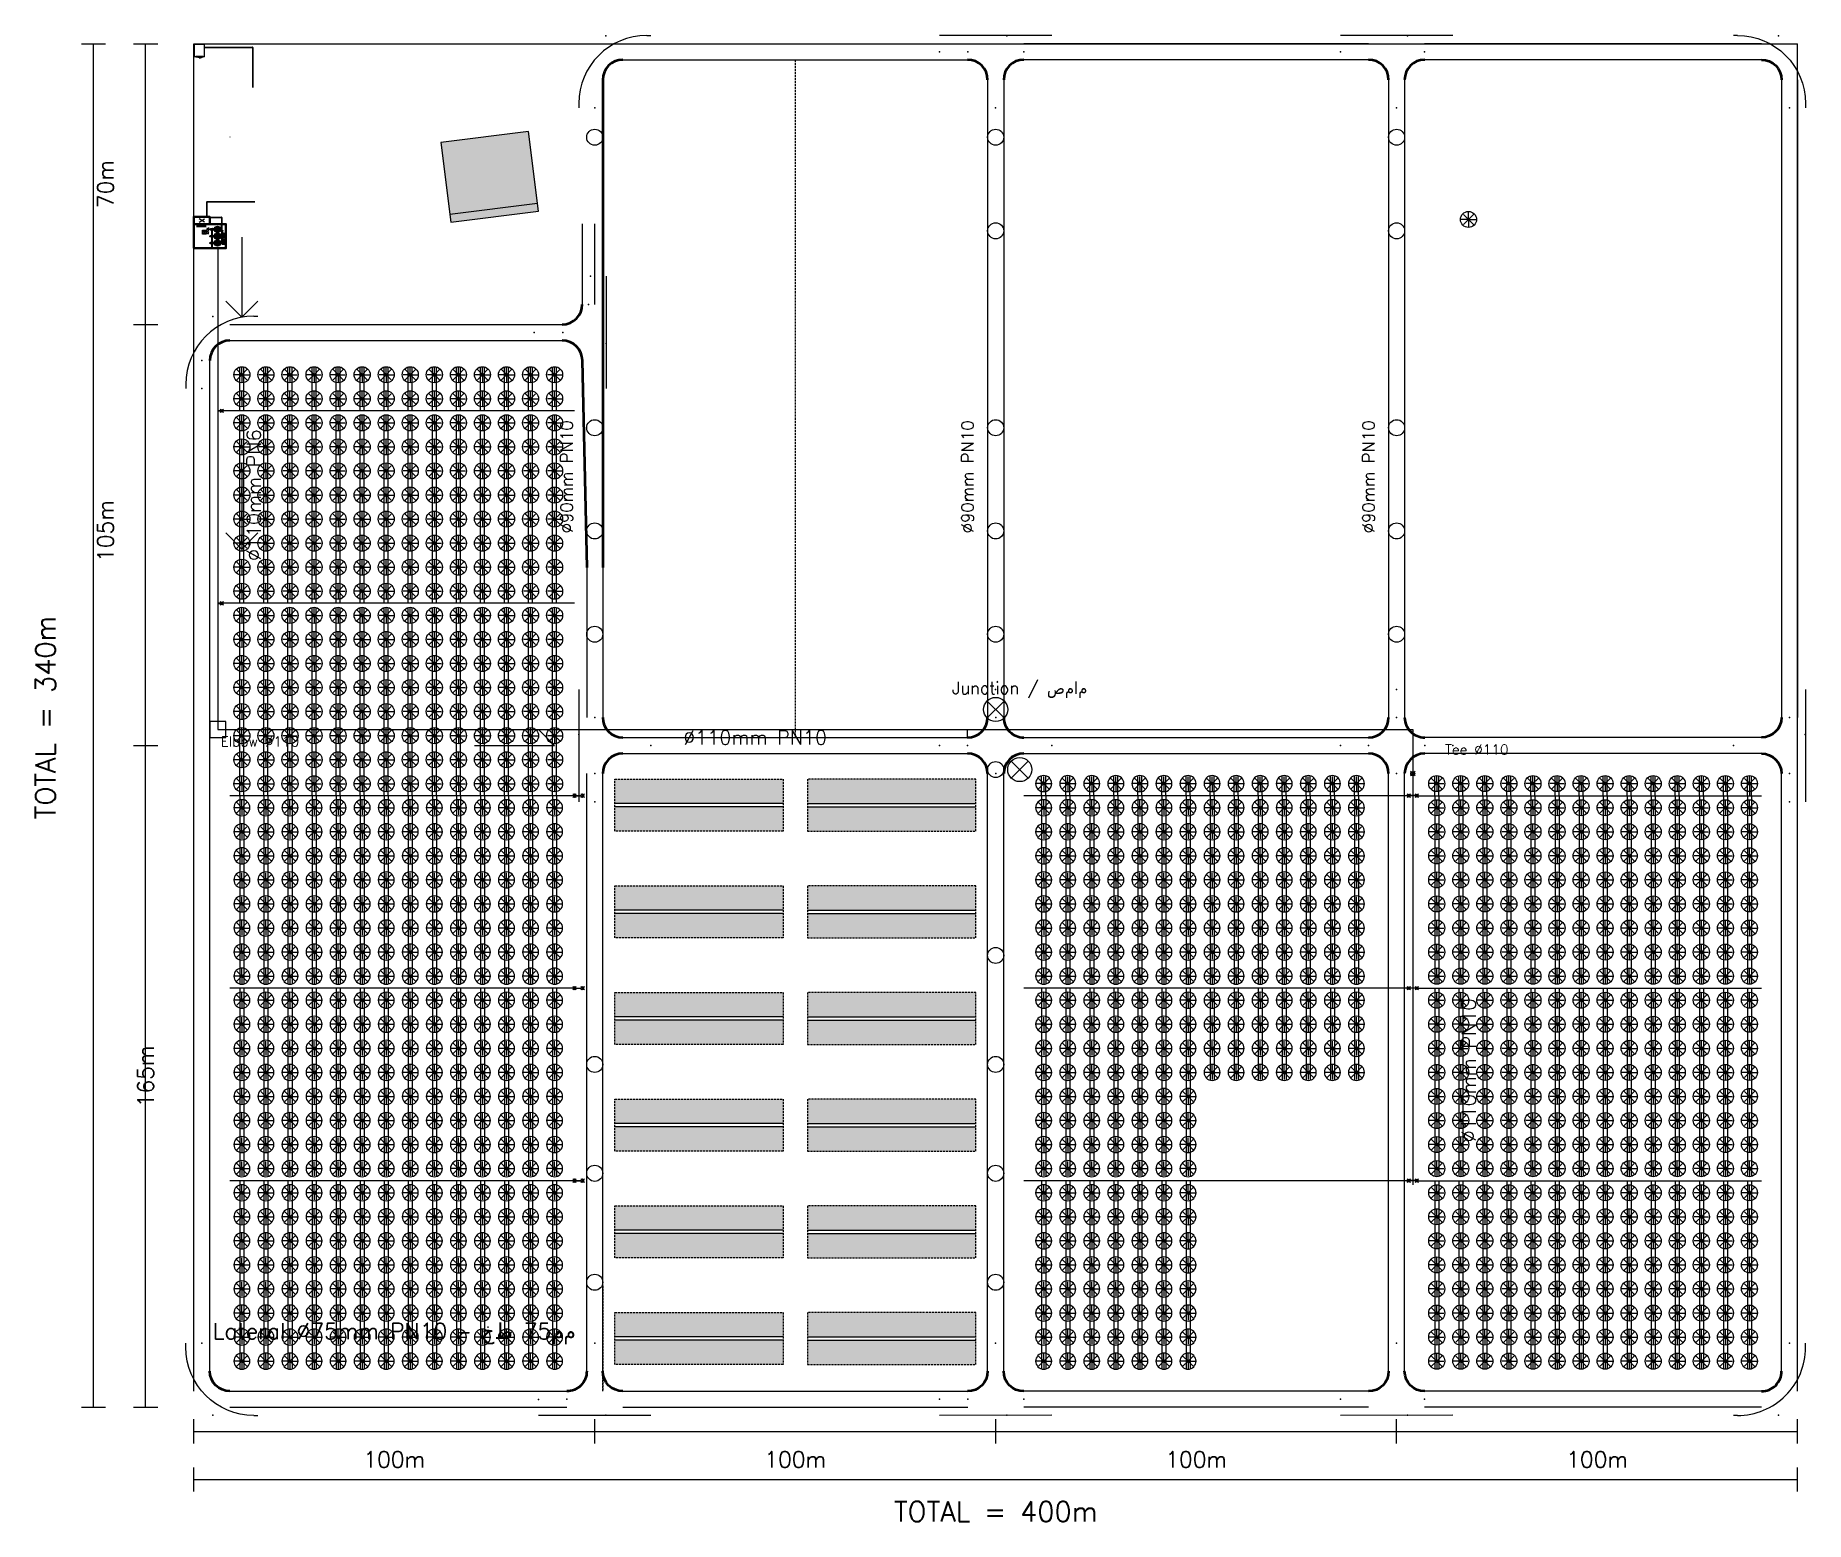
# Model space of a CAD drawing. Header units: metres. Extents: x -1021672 to -1021230, y -2826902 to -2826531.
import ezdxf
from ezdxf.enums import TextEntityAlignment as Align

# ---------------------------------------------------------------- set-up
doc = ezdxf.new("R2010")
doc.units = ezdxf.units.M
doc.linetypes.add('CENTER2', pattern=[1.125, 0.75, -0.125, 0.125, -0.125])
doc.linetypes.add('DASHED', pattern=[0.75, 0.5, -0.25])
for name, color, linetype in [('C-ANNO', 7, 'Continuous'), ('C-ANNO-MATC', 7, 'DASHED'), ('C-BRDG-FOUNDATION', 2, 'Continuous'), ('C-BRDG-GIRDER', 3, 'Continuous'), ('DIMENSIONS', 2, 'Continuous'), ('IRRIG-FITTINGS', 1, 'Continuous'), ('IRRIG-LATERAL', 6, 'Continuous'), ('IRRIG-MAIN', 4, 'Continuous'), ('IRRIG-SUBMAIN', 5, 'Continuous'), ('IRRIG-VALVES', 3, 'Continuous'), ('PLOT-GRID', 8, 'Continuous'), ('PUMP-STATION-1', 40, 'Continuous'), ('TEXT-LABELS', 7, 'Continuous'), ('TREES', 94, 'Continuous'), ('V-CTRL-BMRK', 150, 'Continuous'), ('V-CTRL-NODE-UNKN', 1, 'Continuous'), ('V-NODE-BORE', 1, 'Continuous'), ('V-SURV-LINE', 150, 'Continuous'), ('WATER-POND', 4, 'Continuous')]:
    doc.layers.add(name, color=color, linetype=linetype)
doc.styles.add('Annotative', font='simplex.shx')
doc.styles.get("Standard").update_dxf_attribs({"font": 'simplex.shx'})
pattern_1 = [(0, (1021482.42196, 2826855.96627), (0, 0.1), [0.48, -0.06, 0.12, -0.06, 0.12, -0.06])]

msp = doc.modelspace()

# ---------------------------------------------------------------- texts
at = {"layer": 'DIMENSIONS'}
for s, height, p in [('70m', 4, (-1021654.44, -2826568.12)), ('105m', 4, (-1021654.44, -2826654.62)), ('TOTAL = 340m', 5, (-1021669.44, -2826701.12))]:
    msp.add_text(s, height=height, rotation=90, dxfattribs=at).set_placement(p, align=Align.MIDDLE_CENTER)
at = {"layer": 'DIMENSIONS', "style": 'Annotative'}
msp.add_text('165m', height=4, rotation=90, dxfattribs=at).set_placement((-1021644.44, -2826790.62), align=Align.MIDDLE_CENTER)
at = {"layer": 'DIMENSIONS'}
for s, height, p in [('100m', 4, (-1021582.44, -2826886.12)), ('100m', 4, (-1021482.44, -2826886.12)), ('100m', 4, (-1021382.44, -2826886.12)), ('100m', 4, (-1021282.44, -2826886.12)), ('TOTAL = 400m', 5, (-1021432.44, -2826899.12))]:
    msp.add_text(s, height=height, dxfattribs=at).set_placement(p, align=Align.MIDDLE_CENTER)
at = {"layer": 'TEXT-LABELS'}
for s, height, p in [('Ø90mm PN10', 3, (-1021539.44, -2826641.12)), ('Ø90mm PN10', 3, (-1021439.44, -2826641.12)), ('Ø90mm PN10', 3, (-1021339.44, -2826641.12)), ('Ø110mm PN6 ', 3.5, (-1021617.44, -2826644.5)), ('Ø110mm PN10', 3.5, (-1021314.44, -2826789.12))]:
    msp.add_text(s, height=height, rotation=90, dxfattribs=at).set_placement(p, align=Align.MIDDLE_CENTER)
for s, height, p in [('Junction / صمام', 3, (-1021426.44, -2826693.77)), ('Ø110mm PN10', 3.5, (-1021492.44, -2826706.12)), ('Elbow Ø110', 2.5, (-1021615.94, -2826707.11)), ('Tee Ø110', 2.5, (-1021312.44, -2826709.12)), ('Lateral Ø75mm PN10 — خط 75مم', 4, (-1021582.44, -2826854.12))]:
    msp.add_text(s, height=height, dxfattribs=at).set_placement(p, align=Align.MIDDLE_CENTER)

# ---------------------------------------------------------------- blocks, each defined once
blk = doc.blocks.new('I_SHED_08X10_P')
at = {"color": 0, "extrusion": (0, 0, -1)}
for p, q in [((8, 10), (0, 10)), ((0, 0), (0, 10)), ((1, 0), (0, 0)), ((1, 0), (1, 0.6)), ((1, 0.6), (7, 0.6)), ((1.1, 0.3), (1, 0.1)), ((1, 0.1), (4, -0.5)), ((4, -0.2), (1.1, 0.3)), ((6.9, 0.3), (4.1, -0.7)), ((4.2, -1), (7, 0.1)), ((7, 0.1), (6.9, 0.3)), ((7, 0.6), (7, 0.1)), ((7, 0.1), (7, 0)), ((8, 0), (7, 0)), ((8, 0), (8, 10)), ((4, -0.5), (4, -0.2)), ((4.1, -0.7), (4.2, -1))]:
    blk.add_line(p, q, dxfattribs=at)
blk = doc.blocks.new('*U63')
at = {"color": 7, "linetype": 'Continuous', "lineweight": -3}
blk.add_blockref('I_SHED_08X10_P', (0, 0), dxfattribs=at)
blk = doc.blocks.new('Utility Shed 05')
at = {"color": 7, "linetype": 'Continuous', "lineweight": -3}
blk.add_blockref('*U63', (0, 1.7), dxfattribs=at)
blk = doc.blocks.new('*U67')
at = {"color": 2, "lineweight": 50}
for centre, start, end in [((-7000, 7000), 270, 0), ((7000, 7000), 180, 270), ((-7000, -7000), 0, 90), ((7000, -7000), 90, 180)]:
    blk.add_arc(centre, 5000, start, end, dxfattribs=at)
for p in [(0, 14000), (-14000, 0), (3924, -2743), (14000, 0)]:
    blk.add_point(p)
blk = doc.blocks.new('*U65')
blk.add_line((4000, -14000), (4000, 14000))
at = {"color": 2, "lineweight": 50}
for centre, start, end in [((-7000, 7000), 270, 0), ((-7000, -7000), 0, 90)]:
    blk.add_arc(centre, 5000, start, end, dxfattribs=at)
for p in [(0, 14000), (-14000, 0), (3924, -2743)]:
    blk.add_point(p)
blk = doc.blocks.new('*U74')
for p, q in [((0, 2000), (86000, 2000)), ((0, -2000), (86000, -2000))]:
    blk.add_line(p, q)
blk.add_point((86000, 0))
blk = doc.blocks.new('*U77')
for p, q in [((0, 2000), (85999.572241, 2000)), ((0, -2000), (85999.572241, -2000))]:
    blk.add_line(p, q)
blk.add_point((85999.572241, 0))
blk = doc.blocks.new('*U72')
blk.add_line((4000, -14000), (4000, 14000))
at = {"color": 2, "lineweight": 50}
for centre, start, end in [((-7000, 7000), 270, 0), ((-7000, -7000), 0, 90)]:
    blk.add_arc(centre, 5000, start, end, dxfattribs=at)
for p in [(0, 14000), (-14000, 0), (3924, -2743)]:
    blk.add_point(p)
blk = doc.blocks.new('*U73')
for p, q in [((0, 2000), (84001, 2000)), ((0, -2000), (84001, -2000))]:
    blk.add_line(p, q)
blk.add_point((84001, 0))
blk = doc.blocks.new('*U69')
for p, q in [((-12972, 4000), (-14028, 4000)), ((4028, -13000), (4028, -14000))]:
    blk.add_line(p, q)
blk.add_arc((-12972, -13000), 17000, 0, 90)
at = {"color": 2, "lineweight": 50}
blk.add_arc((-7028, -7000), 5000, 0, 90, dxfattribs=at)
for p in [(-14028, 0), (3924, -2743)]:
    blk.add_point(p)
blk = doc.blocks.new('*U68')
blk.add_line((4000, -14000), (4000, 14000))
at = {"color": 2, "lineweight": 50}
for centre, start, end in [((-7000, 7000), 270, 0), ((-7000, -7000), 0, 90)]:
    blk.add_arc(centre, 5000, start, end, dxfattribs=at)
for p in [(0, 14000), (-14000, 0), (3924, -2743)]:
    blk.add_point(p)
blk = doc.blocks.new('*U70')
for p, q in [((0, 2000), (84052, 2000)), ((0, -2000), (84052, -2000))]:
    blk.add_line(p, q)
blk.add_point((84052, 0))
blk = doc.blocks.new('*U71')
for p, q in [((0, 2000), (158969, 2000)), ((0, -2000), (158969, -2000))]:
    blk.add_line(p, q)
blk.add_point((158969, 0))
blk = doc.blocks.new('*U76')
for p, q in [((0, 2000), (158969, 2000)), ((0, -2000), (158969, -2000))]:
    blk.add_line(p, q)
blk.add_point((158969, 0))
blk = doc.blocks.new('*U75')
for p, q in [((0, 2000), (86000, 2000)), ((0, -2000), (86000, -2000))]:
    blk.add_line(p, q)
blk.add_point((86000, 0))
blk = doc.blocks.new('*U87')
for p, q in [((0, 2000), (86052, 2000)), ((0, -2000), (86052, -2000))]:
    blk.add_line(p, q)
blk.add_point((86052, 0))
blk = doc.blocks.new('*U88')
for p, q in [((0, 2000), (37361, 2000)), ((0, -2000), (37361, -2000))]:
    blk.add_line(p, q)
blk.add_point((37361, 0))
blk = doc.blocks.new('*U78')
for p, q in [((0, 2000), (148970, 2000)), ((0, -2000), (148970, -2000))]:
    blk.add_line(p, q)
blk.add_point((148970, 0))
blk = doc.blocks.new('*U79')
for p, q in [((0, 2000), (149174, 2000)), ((0, -2000), (149174, -2000))]:
    blk.add_line(p, q)
blk.add_point((149174, 0))
blk = doc.blocks.new('*U80')
for p, q in [((0, 2000), (148970, 2000)), ((0, -2000), (148970, -2000))]:
    blk.add_line(p, q)
blk.add_point((148970, 0))
blk = doc.blocks.new('*U81')
blk.add_line((4028, -14000), (4028, 14000))
at = {"color": 2, "lineweight": 50}
for centre, start, end in [((-7028, 7000), 270, 0), ((-7028, -7000), 0, 90)]:
    blk.add_arc(centre, 5000, start, end, dxfattribs=at)
for p in [(0, 14000), (-14028, 0), (3924, -2743)]:
    blk.add_point(p)
blk = doc.blocks.new('*U83')
for p, q in [((0, 2000), (83999, 2000)), ((0, -2000), (83999, -2000))]:
    blk.add_line(p, q)
blk.add_point((83999, 0))
blk = doc.blocks.new('*U82')
for p, q in [((0, 2000), (251966, 2000)), ((0, -2000), (251966, -2000))]:
    blk.add_line(p, q)
blk.add_point((251966, 0))
blk = doc.blocks.new('*U84')
blk.add_line((4000, -14000), (4000, 14000))
at = {"color": 2, "lineweight": 50}
for centre, start, end in [((-7000, 7000), 270, 0), ((-7000, -7000), 0, 90)]:
    blk.add_arc(centre, 5000, start, end, dxfattribs=at)
for p in [(0, 14000), (-14000, 0), (3924, -2743)]:
    blk.add_point(p)
blk = doc.blocks.new('*U85')
for p, q in [((0, 2000), (83050, 2000)), ((0, -2000), (83050, -2000))]:
    blk.add_line(p, q)
blk.add_point((83050, 0))
blk = doc.blocks.new('*U86')
for p, q in [((0, 1500), (20057, 1500)), ((0, -1500), (20057, -1500))]:
    blk.add_line(p, q)
blk.add_point((20057, 0))
blk = doc.blocks.new('PUMP')
at = {"layer": 'PUMP-STATION-1'}
for p, q in [((-1021629.8, -2826580.19), (-1021631.12, -2826579.34)), ((-1021631.07, -2826580.19), (-1021629.75, -2826579.34))]:
    blk.add_line(p, q, dxfattribs=at)
at = {"layer": 'PUMP-STATION-1', "lineweight": 40}
blk.add_lwpolyline([(-1021632.44, -2826580.69), (-1021628.44, -2826580.69), (-1021628.44, -2826578.84), (-1021632.44, -2826578.84)], close=True, dxfattribs=at)
at = {"layer": 'PUMP-STATION-1', "lineweight": 40, "insert": (-1021631.74, -2826580.96), "char_height": 0.2, "attachment_point": 1}
blk.add_mtext_dynamic_manual_height_columns('{\\LPUMP-STATION-1}', width=3.3793, gutter_width=1, heights=[0], dxfattribs=at)
blk = doc.blocks.new('*U95')
for radius in [0.78, 0.76, 0.74, 0.72, 0.7, 0.68, 0.66, 0.64, 0.62, 0.6, 0.58, 0.56, 0.51, 0.46, 0.42, 0.38, 0.34, 0.32, 0.32, 0.26]:
    blk.add_circle((0, 0), radius)
blk = doc.blocks.new('*U96')
at = {"color": 0, "linetype": 'ByBlock', "lineweight": -2, "transparency": 16777216}
for p in [(0, 0), (0, -1.7), (0, -3.4)]:
    blk.add_blockref('*U95', p, dxfattribs=at)
blk = doc.blocks.new('*U97')
at = {"true_color": 0x991b1e}
h = blk.add_hatch(color=244, dxfattribs=at)
h.dxf.hatch_style = 1
h.paths.add_polyline_path([(0.05, 0.04, 0.422231), (-0.05, 0.04), (0, 0)])
h.paths.add_polyline_path([(0.05, -0.04), (0, 0), (-0.05, -0.04, 0.422144)])
blk.add_circle((0, 0), 0.0645)
blk = doc.blocks.new('*U98')
at = {"color": 0, "linetype": 'ByBlock', "lineweight": -2, "transparency": 16777216}
for p in [(0, 3.4), (0, 1.7), (0, 0)]:
    blk.add_blockref('*U97', p, dxfattribs=at)
blk = doc.blocks.new('*U99')
at = {"color": 0, "linetype": 'CENTER2', "transparency": 16777216}
blk.add_line((0.68, 0), (-2.35, 0), dxfattribs=at)
blk = doc.blocks.new('*U100')
at = {"color": 0, "linetype": 'CENTER2', "transparency": 16777216}
blk.add_line((-2.44, 0), (0.62, 0), dxfattribs=at)
blk = doc.blocks.new('*U101')
at = {"color": 0, "linetype": 'CENTER2', "transparency": 16777216}
blk.add_line((0, 2.88), (0, -1.62), dxfattribs=at)
blk = doc.blocks.new('*U102')
at = {"color": 0, "linetype": 'CENTER2', "transparency": 16777216}
blk.add_line((0.69, 0), (-2.44, 0), dxfattribs=at)
blk = doc.blocks.new('*U103')
at = {"true_color": 0x4d4f51}
h = blk.add_hatch(color=251, dxfattribs=at)
h.dxf.hatch_style = 1
edge = h.paths.add_edge_path()
edge.add_spline(control_points=[(0.51, 0), (0.51, 0.02), (0.5, 0.04), (0.46, 0.09), (0.41, 0.11), (0.3, 0.14), (0.24, 0.16), (0.16, 0.16)], knot_values=[6.284974, 6.284974, 6.284974, 6.284974, 6.609309, 6.609309, 7.083458, 7.083458, 7.518692, 7.518692, 7.518692, 7.518692], degree=3, periodic=0)
edge.add_line((0.16, 0.16), (0.16, 0.14))
edge.add_spline(control_points=[(0.16, 0.14), (0.24, 0.13), (0.31, 0.11), (0.42, 0.08), (0.45, 0.05), (0.48, 0.02), (0.49, 0.01), (0.49, 0)], knot_values=[6.281889, 6.281889, 6.281889, 6.281889, 6.80018, 6.80018, 7.268446, 7.268446, 7.53135, 7.53135, 7.53135, 7.53135], degree=3, periodic=0)
edge.add_line((0.49, 0), (0.51, 0))
edge = h.paths.add_edge_path()
edge.add_spline(control_points=[(0.16, -0.16), (0.24, -0.16), (0.31, -0.14), (0.44, -0.1), (0.49, -0.07), (0.51, -0.02), (0.51, -0.01), (0.51, 0)], knot_values=[5.047779, 5.047779, 5.047779, 5.047779, 5.509146, 5.509146, 6.13516, 6.13516, 6.284974, 6.284974, 6.284974, 6.284974], degree=3, periodic=0)
edge.add_line((0.51, 0), (0.49, 0))
edge.add_spline(control_points=[(0.49, 0), (0.49, -0.01), (0.48, -0.02), (0.46, -0.05), (0.42, -0.08), (0.3, -0.12), (0.23, -0.13), (0.16, -0.14)], knot_values=[5.035021, 5.035021, 5.035021, 5.035021, 5.240383, 5.240383, 5.813253, 5.813253, 6.281889, 6.281889, 6.281889, 6.281889], degree=3, periodic=0)
edge.add_line((0.16, -0.14), (0.16, -0.16))
edge = h.paths.add_edge_path()
edge.add_spline(control_points=[(-0.16, 0.16), (-0.24, 0.16), (-0.3, 0.14), (-0.41, 0.11), (-0.46, 0.09), (-0.5, 0.04), (-0.51, 0.02), (-0.51, 0)], knot_values=[6.284974, 6.284974, 6.284974, 6.284974, 6.720209, 6.720209, 7.194357, 7.194357, 7.518692, 7.518692, 7.518692, 7.518692], degree=3, periodic=0)
edge.add_line((-0.51, 0), (-0.49, 0))
edge.add_spline(control_points=[(-0.49, 0), (-0.49, 0.01), (-0.48, 0.02), (-0.46, 0.05), (-0.42, 0.08), (-0.3, 0.12), (-0.23, 0.13), (-0.16, 0.14)], knot_values=[1.893428, 1.893428, 1.893428, 1.893428, 2.098791, 2.098791, 2.67166, 2.67166, 3.140296, 3.140296, 3.140296, 3.140296], degree=3, periodic=0)
edge.add_line((-0.16, 0.14), (-0.16, 0.16))
edge = h.paths.add_edge_path()
edge.add_spline(control_points=[(-0.16, -0.14), (-0.24, -0.13), (-0.31, -0.11), (-0.42, -0.08), (-0.45, -0.05), (-0.48, -0.02), (-0.49, -0.01), (-0.49, 0)], knot_values=[3.140296, 3.140296, 3.140296, 3.140296, 3.658588, 3.658588, 4.126854, 4.126854, 4.389757, 4.389757, 4.389757, 4.389757], degree=3, periodic=0)
edge.add_line((-0.49, 0), (-0.51, 0))
edge.add_spline(control_points=[(-0.51, 0), (-0.51, -0.01), (-0.51, -0.02), (-0.49, -0.07), (-0.44, -0.1), (-0.31, -0.14), (-0.24, -0.16), (-0.16, -0.16)], knot_values=[5.047779, 5.047779, 5.047779, 5.047779, 5.197593, 5.197593, 5.823607, 5.823607, 6.284974, 6.284974, 6.284974, 6.284974], degree=3, periodic=0)
edge.add_line((-0.16, -0.16), (-0.16, -0.14))
at = {"true_color": 0x939598}
h = blk.add_hatch(color=252, dxfattribs=at)
h.dxf.hatch_style = 1
h.paths.add_polyline_path([(0.16, 0.2), (0.12, 0.2), (0.12, 0), (0.16, 0)])
h.paths.add_polyline_path([(0.16, 0), (0.12, 0), (0.12, -0.2), (0.16, -0.2)])
h.paths.add_polyline_path([(-0.12, 0.2), (-0.16, 0.2), (-0.16, 0), (-0.12, 0)])
h.paths.add_polyline_path([(-0.12, 0), (-0.16, 0), (-0.16, -0.2), (-0.12, -0.2)])
at = {"true_color": 0x4d4f51}
h = blk.add_hatch(dxfattribs=at)
h.set_pattern_fill('ANSI37', color=251, scale=0.01)
h.set_pattern_definition([(45, (1021612.85984, 2826541.116014), (-0.02245064030267, 0.02245064030267), []), (135, (1021612.85984, 2826541.116014), (-0.02245064030267, -0.02245064030267), [])])
h.paths.add_polyline_path([(0.12, 0.17), (-0.12, 0.17), (-0.12, 0), (0.12, 0)])
h.paths.add_polyline_path([(0.12, 0), (-0.12, 0), (-0.12, -0.17), (0.12, -0.17)])
for p, q in [((-0.16, 0.2), (-0.16, -0.2)), ((-0.12, 0.2), (-0.16, 0.2)), ((-0.12, 0.2), (-0.12, -0.2)), ((0.12, 0.17), (-0.12, 0.17)), ((0.12, -0.2), (0.12, 0.2)), ((0.16, 0.2), (0.12, 0.2)), ((0.16, -0.2), (0.16, 0.2)), ((-0.16, -0.2), (-0.12, -0.2)), ((0.12, -0.17), (-0.12, -0.17)), ((0.12, -0.2), (0.16, -0.2))]:
    blk.add_line(p, q)
for points, knots in [([(-0.16, -0.16), (-0.24, -0.16), (-0.31, -0.14), (-0.44, -0.1), (-0.49, -0.07), (-0.52, 0), (-0.51, 0.03), (-0.46, 0.09), (-0.41, 0.11), (-0.3, 0.14), (-0.24, 0.16), (-0.16, 0.16)], [5.047779, 5.047779, 5.047779, 5.047779, 5.509146, 5.509146, 6.13516, 6.13516, 6.609309, 6.609309, 7.083458, 7.083458, 7.518692, 7.518692, 7.518692, 7.518692]), ([(-0.16, 0.14), (-0.23, 0.13), (-0.3, 0.12), (-0.42, 0.08), (-0.46, 0.05), (-0.49, 0), (-0.49, -0.01), (-0.45, -0.05), (-0.42, -0.08), (-0.31, -0.11), (-0.24, -0.13), (-0.16, -0.14)], [1.893428, 1.893428, 1.893428, 1.893428, 2.362064, 2.362064, 2.934934, 2.934934, 3.4032, 3.4032, 3.871466, 3.871466, 4.389757, 4.389757, 4.389757, 4.389757]), ([(0.16, -0.16), (0.24, -0.16), (0.31, -0.14), (0.44, -0.1), (0.49, -0.07), (0.52, 0), (0.51, 0.03), (0.46, 0.09), (0.41, 0.11), (0.3, 0.14), (0.24, 0.16), (0.16, 0.16)], [5.047779, 5.047779, 5.047779, 5.047779, 5.509146, 5.509146, 6.13516, 6.13516, 6.609309, 6.609309, 7.083458, 7.083458, 7.518692, 7.518692, 7.518692, 7.518692]), ([(0.16, -0.14), (0.23, -0.13), (0.3, -0.12), (0.42, -0.08), (0.46, -0.05), (0.49, 0), (0.49, 0.01), (0.45, 0.05), (0.42, 0.08), (0.31, 0.11), (0.24, 0.13), (0.16, 0.14)], [5.035021, 5.035021, 5.035021, 5.035021, 5.503657, 5.503657, 6.076526, 6.076526, 6.544792, 6.544792, 7.013059, 7.013059, 7.53135, 7.53135, 7.53135, 7.53135])]:
    blk.add_open_spline(points, degree=3, knots=knots)
blk = doc.blocks.new('*U104')
at = {"color": 0, "linetype": 'ByBlock', "lineweight": -2, "transparency": 16777216}
for p in [(0, 0), (0, -1.7), (0, -3.4)]:
    blk.add_blockref('*U103', p, dxfattribs=at)
blk = doc.blocks.new('*U105')
at = {"color": 0, "linetype": 'CENTER2', "transparency": 16777216}
blk.add_line((0, 2.29), (0, -2.39), dxfattribs=at)
blk = doc.blocks.new('FILTRATION UNIT')
at = {"true_color": 0x000000}
h = blk.add_hatch(color=18, dxfattribs=at)
h.dxf.hatch_style = 1
h.paths.add_polyline_path([(-1021610.64, -2826541.12, 1), (-1021612.24, -2826541.12, 1)])
at = {"true_color": 0x0d918c}
h = blk.add_hatch(color=134, dxfattribs=at)
h.dxf.hatch_style = 1
h.paths.add_polyline_path([(-1021610.86, -2826541.12, 1), (-1021612.02, -2826541.12, 1)])
h.paths.add_polyline_path([(-1021612, -2826541.12, -1), (-1021610.88, -2826541.12, -1)], flags=16)
h.paths.add_polyline_path([(-1021611.95, -2826541.12, -1), (-1021610.93, -2826541.12, -1)], flags=0)
h.paths.add_polyline_path([(-1021611.9, -2826541.12, -1), (-1021610.98, -2826541.12, -1)], flags=0)
h.paths.add_polyline_path([(-1021611.86, -2826541.12, -1), (-1021611.02, -2826541.12, -1)], flags=0)
h.paths.add_polyline_path([(-1021611.82, -2826541.12, -1), (-1021611.06, -2826541.12, -1)], flags=0)
h.paths.add_polyline_path([(-1021611.78, -2826541.12, -1), (-1021611.1, -2826541.12, -1)], flags=0)
h.paths.add_polyline_path([(-1021611.76, -2826541.12, -1), (-1021611.12, -2826541.12, -1)], flags=0)
h.paths.add_polyline_path([(-1021611.7, -2826541.12, -1), (-1021611.18, -2826541.12, -1)], flags=0)
at = {"true_color": 0x28ebe5}
h = blk.add_hatch(color=4, dxfattribs=at)
h.dxf.hatch_style = 1
h.paths.add_polyline_path([(-1021611.76, -2826541.12, 1), (-1021611.12, -2826541.12, 1)], flags=0)
h.paths.add_polyline_path([(-1021611.18, -2826541.12, -1), (-1021611.7, -2826541.12, -1)], flags=0)
h.paths.add_polyline_path([(-1021612, -2826541.12, 1), (-1021610.88, -2826541.12, 1)])
h.paths.add_polyline_path([(-1021610.93, -2826541.12, -1), (-1021611.95, -2826541.12, -1)], flags=16)
h.paths.add_polyline_path([(-1021610.98, -2826541.12, -1), (-1021611.9, -2826541.12, -1)], flags=0)
h.paths.add_polyline_path([(-1021611.02, -2826541.12, -1), (-1021611.86, -2826541.12, -1)], flags=0)
h.paths.add_polyline_path([(-1021611.06, -2826541.12, -1), (-1021611.82, -2826541.12, -1)], flags=0)
h.paths.add_polyline_path([(-1021611.1, -2826541.12, -1), (-1021611.78, -2826541.12, -1)], flags=0)
h.paths.add_polyline_path([(-1021611.12, -2826541.12, -1), (-1021611.76, -2826541.12, -1)], flags=0)
h.paths.add_polyline_path([(-1021611.7, -2826541.12, 1), (-1021611.18, -2826541.12, 1)], flags=0)
at = {"true_color": 0x0d918c}
h = blk.add_hatch(color=134, dxfattribs=at)
h.dxf.hatch_style = 1
h.paths.add_polyline_path([(-1021611.1, -2826541.12, 1), (-1021611.78, -2826541.12, 1)])
h.paths.add_polyline_path([(-1021611.76, -2826541.12, -1), (-1021611.12, -2826541.12, -1)], flags=16)
h.paths.add_polyline_path([(-1021611.7, -2826541.12, -1), (-1021611.18, -2826541.12, -1)], flags=0)
at = {"true_color": 0x28ebe5}
h = blk.add_hatch(color=4, dxfattribs=at)
h.dxf.hatch_style = 1
h.paths.add_polyline_path([(-1021611.7, -2826541.12, 1), (-1021611.18, -2826541.12, 1)])
at = {"true_color": 0x139b48}
h = blk.add_hatch(color=114, dxfattribs=at)
h.dxf.hatch_style = 1
h.paths.add_polyline_path([(-1021614.31, -2826541.32), (-1021615.11, -2826541.32, 0.414214), (-1021615.21, -2826541.42), (-1021615.21, -2826542.22, 0.414214), (-1021615.11, -2826542.32), (-1021614.31, -2826542.32, 0.414214), (-1021614.21, -2826542.22), (-1021614.21, -2826541.42, 0.414214)])
h.paths.add_polyline_path([(-1021614.31, -2826541.42), (-1021614.31, -2826542.22), (-1021615.11, -2826542.22), (-1021615.11, -2826541.42)], flags=16)
at = {"true_color": 0x000000}
h = blk.add_hatch(color=18, dxfattribs=at)
h.dxf.hatch_style = 1
h.paths.add_polyline_path([(-1021610.64, -2826542.82, 1), (-1021612.24, -2826542.82, 1)])
h = blk.add_hatch(color=18, dxfattribs=at)
h.dxf.hatch_style = 1
h.paths.add_polyline_path([(-1021610.64, -2826544.52, 1), (-1021612.24, -2826544.52, 1)])
at = {"true_color": 0x0d918c}
h = blk.add_hatch(color=134, dxfattribs=at)
h.dxf.hatch_style = 1
h.paths.add_polyline_path([(-1021610.86, -2826542.82, 1), (-1021612.02, -2826542.82, 1)])
h.paths.add_polyline_path([(-1021612, -2826542.82, -1), (-1021610.88, -2826542.82, -1)], flags=16)
h.paths.add_polyline_path([(-1021611.95, -2826542.82, -1), (-1021610.93, -2826542.82, -1)], flags=0)
h.paths.add_polyline_path([(-1021611.9, -2826542.82, -1), (-1021610.98, -2826542.82, -1)], flags=0)
h.paths.add_polyline_path([(-1021611.86, -2826542.82, -1), (-1021611.02, -2826542.82, -1)], flags=0)
h.paths.add_polyline_path([(-1021611.82, -2826542.82, -1), (-1021611.06, -2826542.82, -1)], flags=0)
h.paths.add_polyline_path([(-1021611.78, -2826542.82, -1), (-1021611.1, -2826542.82, -1)], flags=0)
h.paths.add_polyline_path([(-1021611.76, -2826542.82, -1), (-1021611.12, -2826542.82, -1)], flags=0)
h.paths.add_polyline_path([(-1021611.7, -2826542.82, -1), (-1021611.18, -2826542.82, -1)], flags=0)
h = blk.add_hatch(color=134, dxfattribs=at)
h.dxf.hatch_style = 1
h.paths.add_polyline_path([(-1021612.02, -2826544.52, 1), (-1021610.86, -2826544.52, 1)])
h.paths.add_polyline_path([(-1021610.88, -2826544.52, -1), (-1021612, -2826544.52, -1)], flags=16)
h.paths.add_polyline_path([(-1021610.93, -2826544.52, -1), (-1021611.95, -2826544.52, -1)], flags=0)
h.paths.add_polyline_path([(-1021610.98, -2826544.52, -1), (-1021611.9, -2826544.52, -1)], flags=0)
h.paths.add_polyline_path([(-1021611.02, -2826544.52, -1), (-1021611.86, -2826544.52, -1)], flags=0)
h.paths.add_polyline_path([(-1021611.06, -2826544.52, -1), (-1021611.82, -2826544.52, -1)], flags=0)
h.paths.add_polyline_path([(-1021611.1, -2826544.52, -1), (-1021611.78, -2826544.52, -1)], flags=0)
h.paths.add_polyline_path([(-1021611.12, -2826544.52, -1), (-1021611.76, -2826544.52, -1)], flags=0)
h.paths.add_polyline_path([(-1021611.18, -2826544.52, -1), (-1021611.7, -2826544.52, -1)], flags=0)
at = {"true_color": 0x28ebe5}
h = blk.add_hatch(color=4, dxfattribs=at)
h.dxf.hatch_style = 1
h.paths.add_polyline_path([(-1021612, -2826542.82, 1), (-1021610.88, -2826542.82, 1)])
h.paths.add_polyline_path([(-1021610.93, -2826542.82, -1), (-1021611.95, -2826542.82, -1)], flags=16)
h.paths.add_polyline_path([(-1021610.98, -2826542.82, -1), (-1021611.9, -2826542.82, -1)], flags=0)
h.paths.add_polyline_path([(-1021611.02, -2826542.82, -1), (-1021611.86, -2826542.82, -1)], flags=0)
h.paths.add_polyline_path([(-1021611.06, -2826542.82, -1), (-1021611.82, -2826542.82, -1)], flags=0)
h.paths.add_polyline_path([(-1021611.1, -2826542.82, -1), (-1021611.78, -2826542.82, -1)], flags=0)
h.paths.add_polyline_path([(-1021611.12, -2826542.82, -1), (-1021611.76, -2826542.82, -1)], flags=0)
h.paths.add_polyline_path([(-1021611.18, -2826542.82, -1), (-1021611.7, -2826542.82, -1)], flags=0)
h = blk.add_hatch(color=4, dxfattribs=at)
h.dxf.hatch_style = 1
h.paths.add_polyline_path([(-1021612, -2826544.52, 1), (-1021610.88, -2826544.52, 1)])
h.paths.add_polyline_path([(-1021610.93, -2826544.52, -1), (-1021611.95, -2826544.52, -1)], flags=16)
h.paths.add_polyline_path([(-1021610.98, -2826544.52, -1), (-1021611.9, -2826544.52, -1)], flags=0)
h.paths.add_polyline_path([(-1021611.02, -2826544.52, -1), (-1021611.86, -2826544.52, -1)], flags=0)
h.paths.add_polyline_path([(-1021611.06, -2826544.52, -1), (-1021611.82, -2826544.52, -1)], flags=0)
h.paths.add_polyline_path([(-1021611.1, -2826544.52, -1), (-1021611.78, -2826544.52, -1)], flags=0)
h.paths.add_polyline_path([(-1021611.12, -2826544.52, -1), (-1021611.76, -2826544.52, -1)], flags=0)
h.paths.add_polyline_path([(-1021611.18, -2826544.52, -1), (-1021611.7, -2826544.52, -1)], flags=0)
at = {"true_color": 0x0d918c}
h = blk.add_hatch(color=134, dxfattribs=at)
h.dxf.hatch_style = 1
h.paths.add_polyline_path([(-1021611.76, -2826542.82, -1), (-1021611.12, -2826542.82, -0.312672), (-1021611.32, -2826543.12), (-1021611.28, -2826543.12, 0.276417), (-1021611.1, -2826542.82, 1), (-1021611.78, -2826542.82, 0.276417), (-1021611.6, -2826543.12), (-1021611.55, -2826543.12, -0.312672)])
h.paths.add_polyline_path([(-1021611.55, -2826543.12), (-1021611.6, -2826543.12, 0.25112), (-1021611.28, -2826543.12), (-1021611.32, -2826543.12, -0.181262)])
h = blk.add_hatch(color=134, dxfattribs=at)
h.dxf.hatch_style = 1
h.paths.add_polyline_path([(-1021611.78, -2826544.52, 1), (-1021611.1, -2826544.52, 1)])
h.paths.add_polyline_path([(-1021611.12, -2826544.52, -1), (-1021611.76, -2826544.52, -1)], flags=16)
h.paths.add_polyline_path([(-1021611.18, -2826544.52, -1), (-1021611.7, -2826544.52, -1)], flags=0)
at = {"true_color": 0x28ebe5}
h = blk.add_hatch(color=4, dxfattribs=at)
h.dxf.hatch_style = 1
h.paths.add_polyline_path([(-1021611.7, -2826542.82, 1), (-1021611.18, -2826542.82, 1)])
h = blk.add_hatch(color=4, dxfattribs=at)
h.dxf.hatch_style = 1
h.paths.add_polyline_path([(-1021611.7, -2826544.52, 1), (-1021611.18, -2826544.52, 1)])
for p, q in [((-1021612.91, -2826541.12), (-1021612.91, -2826545.68)), ((-1021612.91, -2826541.12), (-1021612.8, -2826541.12)), ((-1021612.8, -2826541.12), (-1021612.8, -2826545.68)), ((-1021610.44, -2826541.07), (-1021611.44, -2826541.07)), ((-1021611.44, -2826541.07), (-1021611.44, -2826541.16)), ((-1021610.44, -2826541.16), (-1021611.44, -2826541.16)), ((-1021610.44, -2826541.16), (-1021611.44, -2826541.16)), ((-1021610.44, -2826541.16), (-1021611.44, -2826541.16)), ((-1021610.44, -2826541.07), (-1021610.44, -2826540.07)), ((-1021610.44, -2826540.07), (-1021610.35, -2826540.07)), ((-1021610.44, -2826541.16), (-1021610.44, -2826542.77)), ((-1021610.35, -2826540.07), (-1021610.35, -2826544.47)), ((-1021615.11, -2826541.42), (-1021614.31, -2826542.22)), ((-1021614.31, -2826541.42), (-1021615.11, -2826542.22)), ((-1021611.44, -2826542.77), (-1021610.44, -2826542.77)), ((-1021611.44, -2826542.77), (-1021610.44, -2826542.77)), ((-1021611.44, -2826542.77), (-1021611.44, -2826542.86)), ((-1021611.44, -2826542.77), (-1021611.44, -2826542.86)), ((-1021611.44, -2826542.86), (-1021610.44, -2826542.86)), ((-1021610.62, -2826544.47), (-1021611.44, -2826544.47)), ((-1021611.44, -2826544.47), (-1021611.44, -2826544.56)), ((-1021610.62, -2826544.56), (-1021611.44, -2826544.56)), ((-1021610.53, -2826544.47), (-1021610.62, -2826544.56)), ((-1021610.53, -2826544.56), (-1021610.62, -2826544.47)), ((-1021610.53, -2826544.47), (-1021610.53, -2826544.47)), ((-1021610.44, -2826544.56), (-1021610.53, -2826544.56)), ((-1021610.44, -2826542.86), (-1021610.44, -2826544.38)), ((-1021612.8, -2826545.68), (-1021612.91, -2826545.68))]:
    blk.add_line(p, q)
blk.add_lwpolyline([(-1021615.11, -2826541.32), (-1021614.31, -2826541.32, -0.414214), (-1021614.21, -2826541.42), (-1021614.21, -2826542.22, -0.414214), (-1021614.31, -2826542.32), (-1021615.11, -2826542.32, -0.414214), (-1021615.21, -2826542.22), (-1021615.21, -2826541.42, -0.414214)], format="xyb", close=True)
blk.add_lwpolyline([(-1021615.11, -2826541.42), (-1021614.31, -2826541.42), (-1021614.31, -2826542.22), (-1021615.11, -2826542.22)], close=True)
for centre in [(-1021611.44, -2826541.12), (-1021611.44, -2826542.82), (-1021611.44, -2826544.52)]:
    blk.add_circle(centre, 0.8)
for centre in [(-1021610.53, -2826544.38), (-1021610.44, -2826544.47)]:
    blk.add_arc(centre, 0.09, 269.9971, 0)
at = {"layer": 'WATER-POND', "lineweight": 40}
blk.add_lwpolyline([(-1021617.35, -2826545.82), (-1021609.35, -2826545.82), (-1021609.35, -2826539.82), (-1021617.35, -2826539.82)], close=True, dxfattribs=at)
for name, p in [('*U104', (-1021612.86, -2826541.12)), ('*U96', (-1021611.44, -2826541.12)), ('*U98', (-1021610.57, -2826544.52))]:
    blk.add_blockref(name, p)
at = {"linetype": 'CENTER2'}
for name, p in [('*U102', (-1021610.94, -2826541.12)), ('*U105', (-1021612.85, -2826543.4)), ('*U101', (-1021610.39, -2826542.95)), ('*U100', (-1021610.94, -2826542.82)), ('*U99', (-1021611.03, -2826544.52))]:
    blk.add_blockref(name, p, dxfattribs=at)
at = {"char_height": 0.2, "attachment_point": 1, "rotation": 90}
for s, width, heights, insert in [('FRTIGATION\\PTANK 1000L', 1.8772, [0], (-1021614.12, -2826542.28)), ('FILTRATION STATION (SAND MEDIA/DISK FILTERS)', 4.6748, [0.805], (-1021610.24, -2826544.91))]:
    blk.add_mtext_dynamic_manual_height_columns(s, width=width, gutter_width=1, heights=heights, dxfattribs=dict(at, insert=insert))
blk = doc.blocks.new('main line valve')
at = {"layer": 'PUMP-STATION-1', "true_color": 0x991b1e}
h = blk.add_hatch(color=244, dxfattribs=at)
h.dxf.hatch_style = 1
h.paths.add_polyline_path([(-1021328.42, -2826703.62), (-1021328.42, -2826703.72, -0.198912), (-1021328.14, -2826703.83), (-1021328.07, -2826703.76, 0.198912)])
h.paths.add_polyline_path([(-1021328.07, -2826703.76), (-1021328.14, -2826703.83, -0.198912), (-1021328.02, -2826704.12, -0.198912), (-1021328.14, -2826704.4), (-1021328.07, -2826704.47, 0.198912), (-1021327.92, -2826704.12, 0.198912)])
h.paths.add_polyline_path([(-1021328.07, -2826704.47), (-1021328.14, -2826704.4, -0.198912), (-1021328.42, -2826704.52), (-1021328.42, -2826704.62, 0.198912)])
h.paths.add_polyline_path([(-1021328.7, -2826704.4), (-1021328.77, -2826704.47, 0.198912), (-1021328.42, -2826704.62), (-1021328.42, -2826704.52, -0.198912)])
h.paths.add_polyline_path([(-1021328.82, -2826704.12), (-1021328.92, -2826704.12, 0.198912), (-1021328.77, -2826704.47), (-1021328.7, -2826704.4, -0.198912)])
h.paths.add_polyline_path([(-1021328.7, -2826703.83), (-1021328.77, -2826703.76, 0.198912), (-1021328.92, -2826704.12), (-1021328.82, -2826704.12, -0.198912)])
h.paths.add_polyline_path([(-1021328.42, -2826703.62, 0.198912), (-1021328.77, -2826703.76), (-1021328.7, -2826703.83, -0.198912), (-1021328.42, -2826703.72)])
at = {"layer": 'PUMP-STATION-1', "true_color": 0xd19cc7}
h = blk.add_hatch(color=9, dxfattribs=at)
h.dxf.hatch_style = 1
h.paths.add_polyline_path([(-1021328.14, -2826704.4), (-1021328.42, -2826704.12), (-1021328.7, -2826704.4, 0.414214)])
h.paths.add_polyline_path([(-1021328.7, -2826703.83), (-1021328.42, -2826704.12), (-1021328.14, -2826703.83, 0.414214)])
at = {"layer": 'IRRIG-VALVES'}
for p, q in [((-1021328.99, -2826704.68), (-1021327.85, -2826703.55)), ((-1021328.99, -2826703.55), (-1021327.85, -2826704.68))]:
    blk.add_line(p, q, dxfattribs=at)
for radius in [0.5, 0.4]:
    blk.add_circle((-1021328.42, -2826704.12), radius, dxfattribs=at)
blk = doc.blocks.new('MANGO_TREE')
at = {"layer": 'TREES'}
for q in [(-1.8, 0), (-1.27, 1.27), (-1.27, -1.27), (0, 1.8), (1.27, 1.27), (1.8, 0), (0, -1.8), (1.27, -1.27)]:
    blk.add_line((0, 0), q, dxfattribs=at)
blk.add_circle((0, 0), 2, dxfattribs=at)
blk = doc.blocks.new('dripper')
at = {"layer": 'PUMP-STATION-1', "true_color": 0x7aafdf}
h = blk.add_hatch(color=143, dxfattribs=at)
h.dxf.hatch_style = 1
h.paths.add_polyline_path([(-1021243.94, -2826723.09), (-1021243.94, -2826723.1), (-1021243.93, -2826723.11), (-1021243.92, -2826723.1)])
h.paths.add_polyline_path([(-1021243.92, -2826723.1), (-1021243.93, -2826723.11), (-1021243.92, -2826723.12), (-1021243.94, -2826723.13), (-1021243.94, -2826723.15), (-1021243.91, -2826723.12)])
h.paths.add_polyline_path([(-1021243.94, -2826723.13), (-1021243.94, -2826723.13), (-1021243.95, -2826723.13), (-1021243.94, -2826723.15)])
h.paths.add_polyline_path([(-1021243.95, -2826723.12), (-1021243.94, -2826723.1), (-1021243.94, -2826723.09), (-1021243.97, -2826723.12), (-1021243.95, -2826723.13), (-1021243.94, -2826723.13)])
at = {"layer": 'PUMP-STATION-1', "true_color": 0x22346e}
h = blk.add_hatch(color=159, dxfattribs=at)
h.dxf.hatch_style = 1
h.paths.add_polyline_path([(-1021243.94, -2826723.1), (-1021243.95, -2826723.12), (-1021243.94, -2826723.13), (-1021243.94, -2826723.12)])
h.paths.add_polyline_path([(-1021243.94, -2826723.1), (-1021243.94, -2826723.12), (-1021243.93, -2826723.11)])
h.paths.add_polyline_path([(-1021243.92, -2826723.12), (-1021243.93, -2826723.11), (-1021243.94, -2826723.12), (-1021243.94, -2826723.13)])
h.paths.add_polyline_path([(-1021243.94, -2826723.12), (-1021243.94, -2826723.13), (-1021243.94, -2826723.13)])
at = {"layer": 'PUMP-STATION-1', "flags": 128}
for points in [[(-1021243.91, -2826723.12), (-1021243.94, -2826723.09), (-1021243.97, -2826723.12), (-1021243.94, -2826723.15)], [(-1021243.92, -2826723.12), (-1021243.94, -2826723.1), (-1021243.95, -2826723.12), (-1021243.94, -2826723.13)]]:
    blk.add_lwpolyline(points, close=True, dxfattribs=at)
blk = doc.blocks.new('*U122')
at = {"layer": 'PUMP-STATION-1'}
blk.add_blockref('dripper', (1021243.94, 2826723.12), dxfattribs=at)
blk = doc.blocks.new('*U123')
at = {"layer": 'PUMP-STATION-1', "color": 0, "linetype": 'ByBlock', "lineweight": -2, "transparency": 16777216}
for p, rotation in [((-1021244.94, -2826723.12), 90.00000000000001), ((-1021244.94, -2826724.12), 180), ((-1021243.94, -2826724.12), 270)]:
    blk.add_blockref('*U122', p, dxfattribs=dict(at, rotation=rotation))
blk.add_blockref('*U122', (-1021243.94, -2826723.12), dxfattribs=at)
blk = doc.blocks.new('*U124')
at = {"layer": 'PUMP-STATION-1'}
blk.add_blockref('dripper', (1021243.94, 2826723.12), dxfattribs=at)
blk = doc.blocks.new('*U125')
at = {"layer": 'PUMP-STATION-1', "color": 0, "linetype": 'ByBlock', "lineweight": -2, "transparency": 16777216}
for p, rotation in [((-1021244.94, -2826723.12), 90.00000000000001), ((-1021244.94, -2826724.12), 180), ((-1021243.94, -2826724.12), 270)]:
    blk.add_blockref('*U124', p, dxfattribs=dict(at, rotation=rotation))
blk.add_blockref('*U124', (-1021243.94, -2826723.12), dxfattribs=at)
blk = doc.blocks.new('*U126')
at = {"layer": 'PUMP-STATION-1'}
blk.add_blockref('dripper', (1021243.94, 2826723.12), dxfattribs=at)
blk = doc.blocks.new('*U127')
at = {"layer": 'PUMP-STATION-1', "color": 0, "linetype": 'ByBlock', "lineweight": -2, "transparency": 16777216}
for p, rotation in [((-1021244.94, -2826723.12), 90.00000000000001), ((-1021244.94, -2826724.12), 180), ((-1021243.94, -2826724.12), 270)]:
    blk.add_blockref('*U126', p, dxfattribs=dict(at, rotation=rotation))
blk.add_blockref('*U126', (-1021243.94, -2826723.12), dxfattribs=at)
blk = doc.blocks.new('*U128')
at = {"layer": 'PUMP-STATION-1'}
blk.add_blockref('dripper', (1021243.94, 2826723.12), dxfattribs=at)
blk = doc.blocks.new('*U129')
at = {"layer": 'PUMP-STATION-1', "color": 0, "linetype": 'ByBlock', "lineweight": -2, "transparency": 16777216}
for p, rotation in [((-1021244.94, -2826723.12), 90.00000000000001), ((-1021244.94, -2826724.12), 180), ((-1021243.94, -2826724.12), 270)]:
    blk.add_blockref('*U128', p, dxfattribs=dict(at, rotation=rotation))
blk.add_blockref('*U128', (-1021243.94, -2826723.12), dxfattribs=at)
blk = doc.blocks.new('*U130')
at = {"layer": 'PUMP-STATION-1'}
blk.add_blockref('dripper', (1021243.94, 2826723.12), dxfattribs=at)
blk = doc.blocks.new('*U131')
at = {"layer": 'PUMP-STATION-1', "color": 0, "linetype": 'ByBlock', "lineweight": -2, "transparency": 16777216}
for p, rotation in [((-1021244.94, -2826723.12), 90.00000000000001), ((-1021244.94, -2826724.12), 180), ((-1021243.94, -2826724.12), 270)]:
    blk.add_blockref('*U130', p, dxfattribs=dict(at, rotation=rotation))
blk.add_blockref('*U130', (-1021243.94, -2826723.12), dxfattribs=at)
blk = doc.blocks.new('*U132')
at = {"layer": 'PUMP-STATION-1'}
blk.add_blockref('dripper', (1021243.94, 2826723.12), dxfattribs=at)
blk = doc.blocks.new('*U133')
at = {"layer": 'PUMP-STATION-1', "color": 0, "linetype": 'ByBlock', "lineweight": -2, "transparency": 16777216}
for p, rotation in [((-1021244.94, -2826723.12), 90.00000000000001), ((-1021244.94, -2826724.12), 180), ((-1021243.94, -2826724.12), 270)]:
    blk.add_blockref('*U132', p, dxfattribs=dict(at, rotation=rotation))
blk.add_blockref('*U132', (-1021243.94, -2826723.12), dxfattribs=at)
blk = doc.blocks.new('sub valve')
at = {"true_color": 0xf1eb1f}
h = blk.add_hatch(color=2, dxfattribs=at)
h.dxf.hatch_style = 1
h.paths.add_polyline_path([(-1021327.63, -2826720.4), (-1021327.67, -2826720.37, 0.198912), (-1021327.77, -2826720.62, 0.198912), (-1021327.67, -2826720.86), (-1021327.63, -2826720.83, -0.198912), (-1021327.72, -2826720.62, -0.198912)])
h.paths.add_polyline_path([(-1021327.21, -2826720.4), (-1021327.17, -2826720.37, 0.414214), (-1021327.67, -2826720.37), (-1021327.63, -2826720.4, -0.414214)])
h.paths.add_polyline_path([(-1021327.17, -2826720.86), (-1021327.21, -2826720.83, -0.414214), (-1021327.63, -2826720.83), (-1021327.67, -2826720.86, 0.414214)])
h.paths.add_polyline_path([(-1021327.07, -2826720.62, 0.198912), (-1021327.17, -2826720.37), (-1021327.21, -2826720.4, -0.198912), (-1021327.12, -2826720.62, -0.198912), (-1021327.21, -2826720.83), (-1021327.17, -2826720.86, 0.198912)])
h.paths.add_polyline_path([(-1021329.63, -2826720.4), (-1021329.67, -2826720.37, 0.198912), (-1021329.77, -2826720.62, 0.198912), (-1021329.67, -2826720.86), (-1021329.63, -2826720.83, -0.198912), (-1021329.72, -2826720.62, -0.198912)])
h.paths.add_polyline_path([(-1021329.21, -2826720.4), (-1021329.17, -2826720.37, 0.414214), (-1021329.67, -2826720.37), (-1021329.63, -2826720.4, -0.414214)])
h.paths.add_polyline_path([(-1021329.17, -2826720.37), (-1021329.21, -2826720.4, -0.198912), (-1021329.12, -2826720.62, -0.198912), (-1021329.21, -2826720.83), (-1021329.17, -2826720.86, 0.198912), (-1021329.07, -2826720.62, 0.198912)])
h.paths.add_polyline_path([(-1021329.17, -2826720.86), (-1021329.21, -2826720.83, -0.414214), (-1021329.63, -2826720.83), (-1021329.67, -2826720.86, 0.414214)])
at = {"true_color": 0xc7c8ca}
h = blk.add_hatch(color=9, dxfattribs=at)
h.dxf.hatch_style = 1
h.paths.add_polyline_path([(-1021327.77, -2826720.6), (-1021329.07, -2826720.6, -0.014294), (-1021329.07, -2826720.62, -0.014294), (-1021329.07, -2826720.64), (-1021327.77, -2826720.64, -0.014294), (-1021327.77, -2826720.62, -0.014294)])
at = {"layer": 'PUMP-STATION-1', "true_color": 0xd19cc7}
h = blk.add_hatch(color=9, dxfattribs=at)
h.dxf.hatch_style = 1
h.paths.add_polyline_path([(-1021329.21, -2826720.83), (-1021329.42, -2826720.62), (-1021329.63, -2826720.83, 0.414214)])
h.paths.add_polyline_path([(-1021329.63, -2826720.4), (-1021329.42, -2826720.62), (-1021329.21, -2826720.4, 0.414214)])
h = blk.add_hatch(color=9, dxfattribs=at)
h.dxf.hatch_style = 1
h.paths.add_polyline_path([(-1021327.21, -2826720.83), (-1021327.42, -2826720.62), (-1021327.63, -2826720.83, 0.414214)])
h.paths.add_polyline_path([(-1021327.63, -2826720.4), (-1021327.42, -2826720.62), (-1021327.21, -2826720.4, 0.414214)])
for p, q in [((-1021327.77, -2826720.6), (-1021329.07, -2826720.6)), ((-1021327.77, -2826720.64), (-1021329.07, -2826720.64))]:
    blk.add_line(p, q)
at = {"layer": 'IRRIG-VALVES'}
for p, q in [((-1021329, -2826721.04), (-1021329.84, -2826720.19)), ((-1021329, -2826720.19), (-1021329.84, -2826721.04)), ((-1021327.84, -2826721.04), (-1021327, -2826720.19)), ((-1021327.84, -2826720.19), (-1021327, -2826721.04))]:
    blk.add_line(p, q, dxfattribs=at)
for centre, radius in [((-1021329.42, -2826720.62), 0.35), ((-1021329.42, -2826720.62), 0.3), ((-1021327.42, -2826720.62), 0.35), ((-1021327.42, -2826720.62), 0.3)]:
    blk.add_circle(centre, radius, dxfattribs=at)
blk = doc.blocks.new('*U156')
at = {"layer": 'V-CTRL-BMRK'}
for p, q in [((-0.5, 23.4), (-0.5, -23.4)), ((0.5, 23.4), (0.5, -23.4))]:
    blk.add_line(p, q, dxfattribs=at)
blk = doc.blocks.new('*U157')
at = {"layer": 'PUMP-STATION-1', "color": 0, "linetype": 'ByBlock', "lineweight": -2, "transparency": 16777216}
for p in [(-78, 0), (-72, 0), (-66, 0), (-60, 0), (-54, 0), (-48, 0), (-42, 0), (-36, 0), (-30, 0), (-24, 0), (-18, 0), (-12, 0), (-6, 0), (0, 0), (-78, -48), (-72, -48), (-66, -48), (-60, -48), (-54, -48), (-48, -48), (-42, -48), (-36, -48), (-30, -48), (-24, -48), (-18, -48), (-12, -48), (-6, -48), (0, -48), (-78, -96), (-72, -96), (-66, -96), (-60, -96), (-54, -96), (-48, -96), (-42, -96), (-36, -96), (-30, -96), (-24, -96), (-18, -96), (-12, -96), (-6, -96), (0, -96)]:
    blk.add_blockref('*U156', p, dxfattribs=at)
blk = doc.blocks.new('*U634')
at = {"layer": 'PUMP-STATION-1'}
blk.add_blockref('dripper', (1021243.94, 2826723.12), dxfattribs=at)
blk = doc.blocks.new('*U635')
at = {"layer": 'PUMP-STATION-1', "color": 0, "linetype": 'ByBlock', "lineweight": -2, "transparency": 16777216}
for p, rotation in [((-1021244.94, -2826723.12), 90.00000000000001), ((-1021244.94, -2826724.12), 180), ((-1021243.94, -2826724.12), 270)]:
    blk.add_blockref('*U634', p, dxfattribs=dict(at, rotation=rotation))
blk.add_blockref('*U634', (-1021243.94, -2826723.12), dxfattribs=at)
blk = doc.blocks.new('*U266')
at = {"layer": 'PUMP-STATION-1'}
blk.add_blockref('*U635', (1021244.44, 2826723.62), dxfattribs=at)
blk = doc.blocks.new('*U267')
at = {"layer": 'PUMP-STATION-1', "color": 0, "linetype": 'ByBlock', "lineweight": -2, "transparency": 16777216}
for p in [(-78, 0), (-72, 0), (-66, 0), (-60, 0), (-54, 0), (-48, 0), (-42, 0), (-36, 0), (-30, 0), (-24, 0), (-18, 0), (-12, 0), (-6, 0), (0, 0), (-78, -6), (-72, -6), (-66, -6), (-60, -6), (-54, -6), (-48, -6), (-42, -6), (-36, -6), (-30, -6), (-24, -6), (-18, -6), (-12, -6), (-6, -6), (0, -6), (-78, -12), (-72, -12), (-66, -12), (-60, -12), (-54, -12), (-48, -12), (-42, -12), (-36, -12), (-30, -12), (-24, -12), (-18, -12), (-12, -12), (-6, -12), (0, -12), (-78, -18), (-72, -18), (-66, -18), (-60, -18), (-54, -18), (-48, -18), (-42, -18), (-36, -18), (-30, -18), (-24, -18), (-18, -18), (-12, -18), (-6, -18), (0, -18), (-78, -24), (-72, -24), (-66, -24), (-60, -24), (-54, -24), (-48, -24), (-42, -24), (-36, -24), (-30, -24), (-24, -24), (-18, -24), (-12, -24), (-6, -24), (0, -24), (-78, -30), (-72, -30), (-66, -30), (-60, -30), (-54, -30), (-48, -30), (-42, -30), (-36, -30), (-30, -30), (-24, -30), (-18, -30), (-12, -30), (-6, -30), (0, -30), (-78, -36), (-72, -36), (-66, -36), (-60, -36), (-54, -36), (-48, -36), (-42, -36), (-36, -36), (-30, -36), (-24, -36), (-18, -36), (-12, -36), (-6, -36), (0, -36), (-78, -42), (-72, -42), (-66, -42), (-60, -42), (-54, -42), (-48, -42), (-42, -42), (-36, -42), (-30, -42), (-24, -42), (-18, -42), (-12, -42), (-6, -42), (0, -42), (-78, -48), (-72, -48), (-66, -48), (-60, -48), (-54, -48), (-48, -48), (-42, -48), (-36, -48), (-30, -48), (-24, -48), (-18, -48), (-12, -48), (-6, -48), (0, -48), (-78, -54), (-72, -54), (-66, -54), (-60, -54), (-54, -54), (-48, -54), (-42, -54), (-36, -54), (-30, -54), (-24, -54), (-18, -54), (-12, -54), (-6, -54), (0, -54), (-78, -60), (-72, -60), (-66, -60), (-60, -60), (-54, -60), (-48, -60), (-42, -60), (-36, -60), (-30, -60), (-24, -60), (-18, -60), (-12, -60), (-6, -60), (0, -60), (-78, -66), (-72, -66), (-66, -66), (-60, -66), (-54, -66), (-48, -66), (-42, -66), (-36, -66), (-30, -66), (-24, -66), (-18, -66), (-12, -66), (-6, -66), (0, -66), (-78, -72), (-72, -72), (-66, -72), (-60, -72), (-54, -72), (-48, -72), (-42, -72), (-36, -72), (-30, -72), (-24, -72), (-18, -72), (-12, -72), (-6, -72), (0, -72), (-78, -78), (-72, -78), (-66, -78), (-60, -78), (-54, -78), (-48, -78), (-42, -78), (-36, -78), (-30, -78), (-24, -78), (-18, -78), (-12, -78), (-6, -78), (0, -78), (-78, -84), (-72, -84), (-66, -84), (-60, -84), (-54, -84), (-48, -84), (-42, -84), (-36, -84), (-30, -84), (-24, -84), (-18, -84), (-12, -84), (-6, -84), (0, -84), (-78, -90), (-72, -90), (-66, -90), (-60, -90), (-54, -90), (-48, -90), (-42, -90), (-36, -90), (-30, -90), (-24, -90), (-18, -90), (-12, -90), (-6, -90), (0, -90), (-78, -96), (-72, -96), (-66, -96), (-60, -96), (-54, -96), (-48, -96), (-42, -96), (-36, -96), (-30, -96), (-24, -96), (-18, -96), (-12, -96), (-6, -96), (0, -96), (-78, -102), (-72, -102), (-66, -102), (-60, -102), (-54, -102), (-48, -102), (-42, -102), (-36, -102), (-30, -102), (-24, -102), (-18, -102), (-12, -102), (-6, -102), (0, -102), (-78, -108), (-72, -108), (-66, -108), (-60, -108), (-54, -108), (-48, -108), (-42, -108), (-36, -108), (-30, -108), (-24, -108), (-18, -108), (-12, -108), (-6, -108), (0, -108), (-78, -114), (-72, -114), (-66, -114), (-60, -114), (-54, -114), (-48, -114), (-42, -114), (-36, -114), (-30, -114), (-24, -114), (-18, -114), (-12, -114), (-6, -114), (0, -114), (-78, -120), (-72, -120), (-66, -120), (-60, -120), (-54, -120), (-48, -120), (-42, -120), (-36, -120), (-30, -120), (-24, -120), (-18, -120), (-12, -120), (-6, -120), (0, -120), (-78, -126), (-72, -126), (-66, -126), (-60, -126), (-54, -126), (-48, -126), (-42, -126), (-36, -126), (-30, -126), (-24, -126), (-18, -126), (-12, -126), (-6, -126), (0, -126), (-78, -132), (-72, -132), (-66, -132), (-60, -132), (-54, -132), (-48, -132), (-42, -132), (-36, -132), (-30, -132), (-24, -132), (-18, -132), (-12, -132), (-6, -132), (0, -132), (-78, -138), (-72, -138), (-66, -138), (-60, -138), (-54, -138), (-48, -138), (-42, -138), (-36, -138), (-30, -138), (-24, -138), (-18, -138), (-12, -138), (-6, -138), (0, -138)]:
    blk.add_blockref('*U266', p, dxfattribs=at)
blk = doc.blocks.new('*U242')
at = {"layer": 'PUMP-STATION-1'}
blk.add_blockref('dripper', (1021243.94, 2826723.12), dxfattribs=at)
blk = doc.blocks.new('*U243')
at = {"layer": 'PUMP-STATION-1', "color": 0, "linetype": 'ByBlock', "lineweight": -2, "transparency": 16777216}
for p, rotation in [((-1021244.94, -2826723.12), 90.00000000000001), ((-1021244.94, -2826724.12), 180), ((-1021243.94, -2826724.12), 270)]:
    blk.add_blockref('*U242', p, dxfattribs=dict(at, rotation=rotation))
blk.add_blockref('*U242', (-1021243.94, -2826723.12), dxfattribs=at)
blk = doc.blocks.new('*U244')
at = {"layer": 'PUMP-STATION-1'}
blk.add_blockref('dripper', (1021243.94, 2826723.12), dxfattribs=at)
blk = doc.blocks.new('*U245')
at = {"layer": 'PUMP-STATION-1', "color": 0, "linetype": 'ByBlock', "lineweight": -2, "transparency": 16777216}
for p, rotation in [((-1021244.94, -2826723.12), 90.00000000000001), ((-1021244.94, -2826724.12), 180), ((-1021243.94, -2826724.12), 270)]:
    blk.add_blockref('*U244', p, dxfattribs=dict(at, rotation=rotation))
blk.add_blockref('*U244', (-1021243.94, -2826723.12), dxfattribs=at)
blk = doc.blocks.new('*U246')
at = {"layer": 'PUMP-STATION-1'}
blk.add_blockref('dripper', (1021243.94, 2826723.12), dxfattribs=at)
blk = doc.blocks.new('*U247')
at = {"layer": 'PUMP-STATION-1', "color": 0, "linetype": 'ByBlock', "lineweight": -2, "transparency": 16777216}
for p, rotation in [((-1021244.94, -2826723.12), 90.00000000000001), ((-1021244.94, -2826724.12), 180), ((-1021243.94, -2826724.12), 270)]:
    blk.add_blockref('*U246', p, dxfattribs=dict(at, rotation=rotation))
blk.add_blockref('*U246', (-1021243.94, -2826723.12), dxfattribs=at)
blk = doc.blocks.new('*U248')
at = {"layer": 'PUMP-STATION-1'}
blk.add_blockref('dripper', (1021243.94, 2826723.12), dxfattribs=at)
blk = doc.blocks.new('*U249')
at = {"layer": 'PUMP-STATION-1', "color": 0, "linetype": 'ByBlock', "lineweight": -2, "transparency": 16777216}
for p, rotation in [((-1021244.94, -2826723.12), 90.00000000000001), ((-1021244.94, -2826724.12), 180), ((-1021243.94, -2826724.12), 270)]:
    blk.add_blockref('*U248', p, dxfattribs=dict(at, rotation=rotation))
blk.add_blockref('*U248', (-1021243.94, -2826723.12), dxfattribs=at)
blk = doc.blocks.new('*U250')
at = {"layer": 'PUMP-STATION-1'}
blk.add_blockref('dripper', (1021243.94, 2826723.12), dxfattribs=at)
blk = doc.blocks.new('*U251')
at = {"layer": 'PUMP-STATION-1', "color": 0, "linetype": 'ByBlock', "lineweight": -2, "transparency": 16777216}
for p, rotation in [((-1021244.94, -2826723.12), 90.00000000000001), ((-1021244.94, -2826724.12), 180), ((-1021243.94, -2826724.12), 270)]:
    blk.add_blockref('*U250', p, dxfattribs=dict(at, rotation=rotation))
blk.add_blockref('*U250', (-1021243.94, -2826723.12), dxfattribs=at)
blk = doc.blocks.new('*U252')
at = {"layer": 'PUMP-STATION-1'}
blk.add_blockref('dripper', (1021243.94, 2826723.12), dxfattribs=at)
blk = doc.blocks.new('*U253')
at = {"layer": 'PUMP-STATION-1', "color": 0, "linetype": 'ByBlock', "lineweight": -2, "transparency": 16777216}
for p, rotation in [((-1021244.94, -2826723.12), 90.00000000000001), ((-1021244.94, -2826724.12), 180), ((-1021243.94, -2826724.12), 270)]:
    blk.add_blockref('*U252', p, dxfattribs=dict(at, rotation=rotation))
blk.add_blockref('*U252', (-1021243.94, -2826723.12), dxfattribs=at)
blk = doc.blocks.new('*U254')
at = {"layer": 'PUMP-STATION-1'}
blk.add_blockref('dripper', (1021243.94, 2826723.12), dxfattribs=at)
blk = doc.blocks.new('*U255')
at = {"layer": 'PUMP-STATION-1', "color": 0, "linetype": 'ByBlock', "lineweight": -2, "transparency": 16777216}
for p, rotation in [((-1021244.94, -2826723.12), 90.00000000000001), ((-1021244.94, -2826724.12), 180), ((-1021243.94, -2826724.12), 270)]:
    blk.add_blockref('*U254', p, dxfattribs=dict(at, rotation=rotation))
blk.add_blockref('*U254', (-1021243.94, -2826723.12), dxfattribs=at)
blk = doc.blocks.new('*U234')
at = {"layer": 'PUMP-STATION-1'}
blk.add_blockref('dripper', (1021243.94, 2826723.12), dxfattribs=at)
blk = doc.blocks.new('*U235')
at = {"layer": 'PUMP-STATION-1', "color": 0, "linetype": 'ByBlock', "lineweight": -2, "transparency": 16777216}
for p, rotation in [((-1021244.94, -2826723.12), 90.00000000000001), ((-1021244.94, -2826724.12), 180), ((-1021243.94, -2826724.12), 270)]:
    blk.add_blockref('*U234', p, dxfattribs=dict(at, rotation=rotation))
blk.add_blockref('*U234', (-1021243.94, -2826723.12), dxfattribs=at)
blk = doc.blocks.new('*U236')
at = {"layer": 'PUMP-STATION-1'}
blk.add_blockref('dripper', (1021243.94, 2826723.12), dxfattribs=at)
blk = doc.blocks.new('*U237')
at = {"layer": 'PUMP-STATION-1', "color": 0, "linetype": 'ByBlock', "lineweight": -2, "transparency": 16777216}
for p, rotation in [((-1021244.94, -2826723.12), 90.00000000000001), ((-1021244.94, -2826724.12), 180), ((-1021243.94, -2826724.12), 270)]:
    blk.add_blockref('*U236', p, dxfattribs=dict(at, rotation=rotation))
blk.add_blockref('*U236', (-1021243.94, -2826723.12), dxfattribs=at)
blk = doc.blocks.new('*U238')
at = {"layer": 'PUMP-STATION-1'}
blk.add_blockref('dripper', (1021243.94, 2826723.12), dxfattribs=at)
blk = doc.blocks.new('*U239')
at = {"layer": 'PUMP-STATION-1', "color": 0, "linetype": 'ByBlock', "lineweight": -2, "transparency": 16777216}
for p, rotation in [((-1021244.94, -2826723.12), 90.00000000000001), ((-1021244.94, -2826724.12), 180), ((-1021243.94, -2826724.12), 270)]:
    blk.add_blockref('*U238', p, dxfattribs=dict(at, rotation=rotation))
blk.add_blockref('*U238', (-1021243.94, -2826723.12), dxfattribs=at)
blk = doc.blocks.new('*U240')
at = {"layer": 'PUMP-STATION-1'}
blk.add_blockref('dripper', (1021243.94, 2826723.12), dxfattribs=at)
blk = doc.blocks.new('*U241')
at = {"layer": 'PUMP-STATION-1', "color": 0, "linetype": 'ByBlock', "lineweight": -2, "transparency": 16777216}
for p, rotation in [((-1021244.94, -2826723.12), 90.00000000000001), ((-1021244.94, -2826724.12), 180), ((-1021243.94, -2826724.12), 270)]:
    blk.add_blockref('*U240', p, dxfattribs=dict(at, rotation=rotation))
blk.add_blockref('*U240', (-1021243.94, -2826723.12), dxfattribs=at)
blk = doc.blocks.new('*U454')
at = {"layer": 'PUMP-STATION-1'}
blk.add_blockref('dripper', (1021243.94, 2826723.12), dxfattribs=at)
blk = doc.blocks.new('*U455')
at = {"layer": 'PUMP-STATION-1', "color": 0, "linetype": 'ByBlock', "lineweight": -2, "transparency": 16777216}
for p, rotation in [((-1021244.94, -2826723.12), 90.00000000000001), ((-1021244.94, -2826724.12), 180), ((-1021243.94, -2826724.12), 270)]:
    blk.add_blockref('*U454', p, dxfattribs=dict(at, rotation=rotation))
blk.add_blockref('*U454', (-1021243.94, -2826723.12), dxfattribs=at)
blk = doc.blocks.new('*U456')
at = {"layer": 'PUMP-STATION-1'}
blk.add_blockref('dripper', (1021243.94, 2826723.12), dxfattribs=at)
blk = doc.blocks.new('*U457')
at = {"layer": 'PUMP-STATION-1', "color": 0, "linetype": 'ByBlock', "lineweight": -2, "transparency": 16777216}
for p, rotation in [((-1021244.94, -2826723.12), 90.00000000000001), ((-1021244.94, -2826724.12), 180), ((-1021243.94, -2826724.12), 270)]:
    blk.add_blockref('*U456', p, dxfattribs=dict(at, rotation=rotation))
blk.add_blockref('*U456', (-1021243.94, -2826723.12), dxfattribs=at)
blk = doc.blocks.new('*U458')
at = {"layer": 'PUMP-STATION-1'}
blk.add_blockref('dripper', (1021243.94, 2826723.12), dxfattribs=at)
blk = doc.blocks.new('*U459')
at = {"layer": 'PUMP-STATION-1', "color": 0, "linetype": 'ByBlock', "lineweight": -2, "transparency": 16777216}
for p, rotation in [((-1021244.94, -2826723.12), 90.00000000000001), ((-1021244.94, -2826724.12), 180), ((-1021243.94, -2826724.12), 270)]:
    blk.add_blockref('*U458', p, dxfattribs=dict(at, rotation=rotation))
blk.add_blockref('*U458', (-1021243.94, -2826723.12), dxfattribs=at)
blk = doc.blocks.new('*U460')
at = {"layer": 'PUMP-STATION-1'}
blk.add_blockref('dripper', (1021243.94, 2826723.12), dxfattribs=at)
blk = doc.blocks.new('*U461')
at = {"layer": 'PUMP-STATION-1', "color": 0, "linetype": 'ByBlock', "lineweight": -2, "transparency": 16777216}
for p, rotation in [((-1021244.94, -2826723.12), 90.00000000000001), ((-1021244.94, -2826724.12), 180), ((-1021243.94, -2826724.12), 270)]:
    blk.add_blockref('*U460', p, dxfattribs=dict(at, rotation=rotation))
blk.add_blockref('*U460', (-1021243.94, -2826723.12), dxfattribs=at)
blk = doc.blocks.new('*U312')
at = {"layer": 'PUMP-STATION-1'}
blk.add_blockref('dripper', (1021243.94, 2826723.12), dxfattribs=at)
blk = doc.blocks.new('*U313')
at = {"layer": 'PUMP-STATION-1', "color": 0, "linetype": 'ByBlock', "lineweight": -2, "transparency": 16777216}
for p, rotation in [((-1021244.94, -2826723.12), 90.00000000000001), ((-1021244.94, -2826724.12), 180), ((-1021243.94, -2826724.12), 270)]:
    blk.add_blockref('*U312', p, dxfattribs=dict(at, rotation=rotation))
blk.add_blockref('*U312', (-1021243.94, -2826723.12), dxfattribs=at)
blk = doc.blocks.new('*U314')
at = {"layer": 'PUMP-STATION-1'}
blk.add_blockref('dripper', (1021243.94, 2826723.12), dxfattribs=at)
blk = doc.blocks.new('*U315')
at = {"layer": 'PUMP-STATION-1', "color": 0, "linetype": 'ByBlock', "lineweight": -2, "transparency": 16777216}
for p, rotation in [((-1021244.94, -2826723.12), 90.00000000000001), ((-1021244.94, -2826724.12), 180), ((-1021243.94, -2826724.12), 270)]:
    blk.add_blockref('*U314', p, dxfattribs=dict(at, rotation=rotation))
blk.add_blockref('*U314', (-1021243.94, -2826723.12), dxfattribs=at)
blk = doc.blocks.new('*U316')
at = {"layer": 'PUMP-STATION-1'}
blk.add_blockref('dripper', (1021243.94, 2826723.12), dxfattribs=at)
blk = doc.blocks.new('*U317')
at = {"layer": 'PUMP-STATION-1', "color": 0, "linetype": 'ByBlock', "lineweight": -2, "transparency": 16777216}
for p, rotation in [((-1021244.94, -2826723.12), 90.00000000000001), ((-1021244.94, -2826724.12), 180), ((-1021243.94, -2826724.12), 270)]:
    blk.add_blockref('*U316', p, dxfattribs=dict(at, rotation=rotation))
blk.add_blockref('*U316', (-1021243.94, -2826723.12), dxfattribs=at)
blk = doc.blocks.new('*U296')
at = {"layer": 'PUMP-STATION-1'}
blk.add_blockref('dripper', (1021243.94, 2826723.12), dxfattribs=at)
blk = doc.blocks.new('*U297')
at = {"layer": 'PUMP-STATION-1', "color": 0, "linetype": 'ByBlock', "lineweight": -2, "transparency": 16777216}
for p, rotation in [((-1021244.94, -2826723.12), 90.00000000000001), ((-1021244.94, -2826724.12), 180), ((-1021243.94, -2826724.12), 270)]:
    blk.add_blockref('*U296', p, dxfattribs=dict(at, rotation=rotation))
blk.add_blockref('*U296', (-1021243.94, -2826723.12), dxfattribs=at)
blk = doc.blocks.new('*U298')
at = {"layer": 'PUMP-STATION-1'}
blk.add_blockref('dripper', (1021243.94, 2826723.12), dxfattribs=at)
blk = doc.blocks.new('*U299')
at = {"layer": 'PUMP-STATION-1', "color": 0, "linetype": 'ByBlock', "lineweight": -2, "transparency": 16777216}
for p, rotation in [((-1021244.94, -2826723.12), 90.00000000000001), ((-1021244.94, -2826724.12), 180), ((-1021243.94, -2826724.12), 270)]:
    blk.add_blockref('*U298', p, dxfattribs=dict(at, rotation=rotation))
blk.add_blockref('*U298', (-1021243.94, -2826723.12), dxfattribs=at)
blk = doc.blocks.new('*U300')
at = {"layer": 'PUMP-STATION-1'}
blk.add_blockref('dripper', (1021243.94, 2826723.12), dxfattribs=at)
blk = doc.blocks.new('*U301')
at = {"layer": 'PUMP-STATION-1', "color": 0, "linetype": 'ByBlock', "lineweight": -2, "transparency": 16777216}
for p, rotation in [((-1021244.94, -2826723.12), 90.00000000000001), ((-1021244.94, -2826724.12), 180), ((-1021243.94, -2826724.12), 270)]:
    blk.add_blockref('*U300', p, dxfattribs=dict(at, rotation=rotation))
blk.add_blockref('*U300', (-1021243.94, -2826723.12), dxfattribs=at)
blk = doc.blocks.new('*U302')
at = {"layer": 'PUMP-STATION-1'}
blk.add_blockref('dripper', (1021243.94, 2826723.12), dxfattribs=at)
blk = doc.blocks.new('*U303')
at = {"layer": 'PUMP-STATION-1', "color": 0, "linetype": 'ByBlock', "lineweight": -2, "transparency": 16777216}
for p, rotation in [((-1021244.94, -2826723.12), 90.00000000000001), ((-1021244.94, -2826724.12), 180), ((-1021243.94, -2826724.12), 270)]:
    blk.add_blockref('*U302', p, dxfattribs=dict(at, rotation=rotation))
blk.add_blockref('*U302', (-1021243.94, -2826723.12), dxfattribs=at)
blk = doc.blocks.new('*U318')
at = {"layer": 'PUMP-STATION-1'}
blk.add_blockref('dripper', (1021243.94, 2826723.12), dxfattribs=at)
blk = doc.blocks.new('*U319')
at = {"layer": 'PUMP-STATION-1', "color": 0, "linetype": 'ByBlock', "lineweight": -2, "transparency": 16777216}
for p, rotation in [((-1021244.94, -2826723.12), 90.00000000000001), ((-1021244.94, -2826724.12), 180), ((-1021243.94, -2826724.12), 270)]:
    blk.add_blockref('*U318', p, dxfattribs=dict(at, rotation=rotation))
blk.add_blockref('*U318', (-1021243.94, -2826723.12), dxfattribs=at)
blk = doc.blocks.new('*U320')
at = {"layer": 'PUMP-STATION-1'}
blk.add_blockref('dripper', (1021243.94, 2826723.12), dxfattribs=at)
blk = doc.blocks.new('*U321')
at = {"layer": 'PUMP-STATION-1', "color": 0, "linetype": 'ByBlock', "lineweight": -2, "transparency": 16777216}
for p, rotation in [((-1021244.94, -2826723.12), 90.00000000000001), ((-1021244.94, -2826724.12), 180), ((-1021243.94, -2826724.12), 270)]:
    blk.add_blockref('*U320', p, dxfattribs=dict(at, rotation=rotation))
blk.add_blockref('*U320', (-1021243.94, -2826723.12), dxfattribs=at)
blk = doc.blocks.new('*U322')
at = {"layer": 'PUMP-STATION-1'}
blk.add_blockref('dripper', (1021243.94, 2826723.12), dxfattribs=at)
blk = doc.blocks.new('*U323')
at = {"layer": 'PUMP-STATION-1', "color": 0, "linetype": 'ByBlock', "lineweight": -2, "transparency": 16777216}
for p, rotation in [((-1021244.94, -2826723.12), 90.00000000000001), ((-1021244.94, -2826724.12), 180), ((-1021243.94, -2826724.12), 270)]:
    blk.add_blockref('*U322', p, dxfattribs=dict(at, rotation=rotation))
blk.add_blockref('*U322', (-1021243.94, -2826723.12), dxfattribs=at)
blk = doc.blocks.new('*U324')
at = {"layer": 'PUMP-STATION-1'}
blk.add_blockref('dripper', (1021243.94, 2826723.12), dxfattribs=at)
blk = doc.blocks.new('*U325')
at = {"layer": 'PUMP-STATION-1', "color": 0, "linetype": 'ByBlock', "lineweight": -2, "transparency": 16777216}
for p, rotation in [((-1021244.94, -2826723.12), 90.00000000000001), ((-1021244.94, -2826724.12), 180), ((-1021243.94, -2826724.12), 270)]:
    blk.add_blockref('*U324', p, dxfattribs=dict(at, rotation=rotation))
blk.add_blockref('*U324', (-1021243.94, -2826723.12), dxfattribs=at)
blk = doc.blocks.new('*U326')
at = {"layer": 'PUMP-STATION-1'}
blk.add_blockref('dripper', (1021243.94, 2826723.12), dxfattribs=at)
blk = doc.blocks.new('*U327')
at = {"layer": 'PUMP-STATION-1', "color": 0, "linetype": 'ByBlock', "lineweight": -2, "transparency": 16777216}
for p, rotation in [((-1021244.94, -2826723.12), 90.00000000000001), ((-1021244.94, -2826724.12), 180), ((-1021243.94, -2826724.12), 270)]:
    blk.add_blockref('*U326', p, dxfattribs=dict(at, rotation=rotation))
blk.add_blockref('*U326', (-1021243.94, -2826723.12), dxfattribs=at)
blk = doc.blocks.new('*U328')
at = {"layer": 'PUMP-STATION-1'}
blk.add_blockref('dripper', (1021243.94, 2826723.12), dxfattribs=at)
blk = doc.blocks.new('*U329')
at = {"layer": 'PUMP-STATION-1', "color": 0, "linetype": 'ByBlock', "lineweight": -2, "transparency": 16777216}
for p, rotation in [((-1021244.94, -2826723.12), 90.00000000000001), ((-1021244.94, -2826724.12), 180), ((-1021243.94, -2826724.12), 270)]:
    blk.add_blockref('*U328', p, dxfattribs=dict(at, rotation=rotation))
blk.add_blockref('*U328', (-1021243.94, -2826723.12), dxfattribs=at)
blk = doc.blocks.new('*U330')
at = {"layer": 'PUMP-STATION-1'}
blk.add_blockref('dripper', (1021243.94, 2826723.12), dxfattribs=at)
blk = doc.blocks.new('*U331')
at = {"layer": 'PUMP-STATION-1', "color": 0, "linetype": 'ByBlock', "lineweight": -2, "transparency": 16777216}
for p, rotation in [((-1021244.94, -2826723.12), 90.00000000000001), ((-1021244.94, -2826724.12), 180), ((-1021243.94, -2826724.12), 270)]:
    blk.add_blockref('*U330', p, dxfattribs=dict(at, rotation=rotation))
blk.add_blockref('*U330', (-1021243.94, -2826723.12), dxfattribs=at)
blk = doc.blocks.new('*U332')
at = {"layer": 'PUMP-STATION-1'}
blk.add_blockref('dripper', (1021243.94, 2826723.12), dxfattribs=at)
blk = doc.blocks.new('*U333')
at = {"layer": 'PUMP-STATION-1', "color": 0, "linetype": 'ByBlock', "lineweight": -2, "transparency": 16777216}
for p, rotation in [((-1021244.94, -2826723.12), 90.00000000000001), ((-1021244.94, -2826724.12), 180), ((-1021243.94, -2826724.12), 270)]:
    blk.add_blockref('*U332', p, dxfattribs=dict(at, rotation=rotation))
blk.add_blockref('*U332', (-1021243.94, -2826723.12), dxfattribs=at)
blk = doc.blocks.new('*U268')
at = {"layer": 'PUMP-STATION-1'}
blk.add_blockref('dripper', (1021243.94, 2826723.12), dxfattribs=at)
blk = doc.blocks.new('*U269')
at = {"layer": 'PUMP-STATION-1', "color": 0, "linetype": 'ByBlock', "lineweight": -2, "transparency": 16777216}
for p, rotation in [((-1021244.94, -2826723.12), 90.00000000000001), ((-1021244.94, -2826724.12), 180), ((-1021243.94, -2826724.12), 270)]:
    blk.add_blockref('*U268', p, dxfattribs=dict(at, rotation=rotation))
blk.add_blockref('*U268', (-1021243.94, -2826723.12), dxfattribs=at)
blk = doc.blocks.new('*U270')
at = {"layer": 'PUMP-STATION-1'}
blk.add_blockref('dripper', (1021243.94, 2826723.12), dxfattribs=at)
blk = doc.blocks.new('*U271')
at = {"layer": 'PUMP-STATION-1', "color": 0, "linetype": 'ByBlock', "lineweight": -2, "transparency": 16777216}
for p, rotation in [((-1021244.94, -2826723.12), 90.00000000000001), ((-1021244.94, -2826724.12), 180), ((-1021243.94, -2826724.12), 270)]:
    blk.add_blockref('*U270', p, dxfattribs=dict(at, rotation=rotation))
blk.add_blockref('*U270', (-1021243.94, -2826723.12), dxfattribs=at)
blk = doc.blocks.new('*U272')
at = {"layer": 'PUMP-STATION-1'}
blk.add_blockref('dripper', (1021243.94, 2826723.12), dxfattribs=at)
blk = doc.blocks.new('*U273')
at = {"layer": 'PUMP-STATION-1', "color": 0, "linetype": 'ByBlock', "lineweight": -2, "transparency": 16777216}
for p, rotation in [((-1021244.94, -2826723.12), 90.00000000000001), ((-1021244.94, -2826724.12), 180), ((-1021243.94, -2826724.12), 270)]:
    blk.add_blockref('*U272', p, dxfattribs=dict(at, rotation=rotation))
blk.add_blockref('*U272', (-1021243.94, -2826723.12), dxfattribs=at)
blk = doc.blocks.new('*U274')
at = {"layer": 'PUMP-STATION-1'}
blk.add_blockref('dripper', (1021243.94, 2826723.12), dxfattribs=at)
blk = doc.blocks.new('*U275')
at = {"layer": 'PUMP-STATION-1', "color": 0, "linetype": 'ByBlock', "lineweight": -2, "transparency": 16777216}
for p, rotation in [((-1021244.94, -2826723.12), 90.00000000000001), ((-1021244.94, -2826724.12), 180), ((-1021243.94, -2826724.12), 270)]:
    blk.add_blockref('*U274', p, dxfattribs=dict(at, rotation=rotation))
blk.add_blockref('*U274', (-1021243.94, -2826723.12), dxfattribs=at)
blk = doc.blocks.new('*U334')
at = {"layer": 'PUMP-STATION-1'}
blk.add_blockref('dripper', (1021243.94, 2826723.12), dxfattribs=at)
blk = doc.blocks.new('*U335')
at = {"layer": 'PUMP-STATION-1', "color": 0, "linetype": 'ByBlock', "lineweight": -2, "transparency": 16777216}
for p, rotation in [((-1021244.94, -2826723.12), 90.00000000000001), ((-1021244.94, -2826724.12), 180), ((-1021243.94, -2826724.12), 270)]:
    blk.add_blockref('*U334', p, dxfattribs=dict(at, rotation=rotation))
blk.add_blockref('*U334', (-1021243.94, -2826723.12), dxfattribs=at)
blk = doc.blocks.new('*U336')
at = {"layer": 'PUMP-STATION-1'}
blk.add_blockref('dripper', (1021243.94, 2826723.12), dxfattribs=at)
blk = doc.blocks.new('*U337')
at = {"layer": 'PUMP-STATION-1', "color": 0, "linetype": 'ByBlock', "lineweight": -2, "transparency": 16777216}
for p, rotation in [((-1021244.94, -2826723.12), 90.00000000000001), ((-1021244.94, -2826724.12), 180), ((-1021243.94, -2826724.12), 270)]:
    blk.add_blockref('*U336', p, dxfattribs=dict(at, rotation=rotation))
blk.add_blockref('*U336', (-1021243.94, -2826723.12), dxfattribs=at)
blk = doc.blocks.new('*U338')
at = {"layer": 'PUMP-STATION-1'}
blk.add_blockref('dripper', (1021243.94, 2826723.12), dxfattribs=at)
blk = doc.blocks.new('*U339')
at = {"layer": 'PUMP-STATION-1', "color": 0, "linetype": 'ByBlock', "lineweight": -2, "transparency": 16777216}
for p, rotation in [((-1021244.94, -2826723.12), 90.00000000000001), ((-1021244.94, -2826724.12), 180), ((-1021243.94, -2826724.12), 270)]:
    blk.add_blockref('*U338', p, dxfattribs=dict(at, rotation=rotation))
blk.add_blockref('*U338', (-1021243.94, -2826723.12), dxfattribs=at)
blk = doc.blocks.new('*U340')
at = {"layer": 'PUMP-STATION-1'}
blk.add_blockref('dripper', (1021243.94, 2826723.12), dxfattribs=at)
blk = doc.blocks.new('*U341')
at = {"layer": 'PUMP-STATION-1', "color": 0, "linetype": 'ByBlock', "lineweight": -2, "transparency": 16777216}
for p, rotation in [((-1021244.94, -2826723.12), 90.00000000000001), ((-1021244.94, -2826724.12), 180), ((-1021243.94, -2826724.12), 270)]:
    blk.add_blockref('*U340', p, dxfattribs=dict(at, rotation=rotation))
blk.add_blockref('*U340', (-1021243.94, -2826723.12), dxfattribs=at)
blk = doc.blocks.new('*U342')
at = {"layer": 'PUMP-STATION-1'}
blk.add_blockref('dripper', (1021243.94, 2826723.12), dxfattribs=at)
blk = doc.blocks.new('*U343')
at = {"layer": 'PUMP-STATION-1', "color": 0, "linetype": 'ByBlock', "lineweight": -2, "transparency": 16777216}
for p, rotation in [((-1021244.94, -2826723.12), 90.00000000000001), ((-1021244.94, -2826724.12), 180), ((-1021243.94, -2826724.12), 270)]:
    blk.add_blockref('*U342', p, dxfattribs=dict(at, rotation=rotation))
blk.add_blockref('*U342', (-1021243.94, -2826723.12), dxfattribs=at)
blk = doc.blocks.new('*U256')
at = {"layer": 'PUMP-STATION-1'}
blk.add_blockref('dripper', (1021243.94, 2826723.12), dxfattribs=at)
blk = doc.blocks.new('*U257')
at = {"layer": 'PUMP-STATION-1', "color": 0, "linetype": 'ByBlock', "lineweight": -2, "transparency": 16777216}
for p, rotation in [((-1021244.94, -2826723.12), 90.00000000000001), ((-1021244.94, -2826724.12), 180), ((-1021243.94, -2826724.12), 270)]:
    blk.add_blockref('*U256', p, dxfattribs=dict(at, rotation=rotation))
blk.add_blockref('*U256', (-1021243.94, -2826723.12), dxfattribs=at)
blk = doc.blocks.new('*U258')
at = {"layer": 'PUMP-STATION-1'}
blk.add_blockref('dripper', (1021243.94, 2826723.12), dxfattribs=at)
blk = doc.blocks.new('*U259')
at = {"layer": 'PUMP-STATION-1', "color": 0, "linetype": 'ByBlock', "lineweight": -2, "transparency": 16777216}
for p, rotation in [((-1021244.94, -2826723.12), 90.00000000000001), ((-1021244.94, -2826724.12), 180), ((-1021243.94, -2826724.12), 270)]:
    blk.add_blockref('*U258', p, dxfattribs=dict(at, rotation=rotation))
blk.add_blockref('*U258', (-1021243.94, -2826723.12), dxfattribs=at)
blk = doc.blocks.new('*U260')
at = {"layer": 'PUMP-STATION-1'}
blk.add_blockref('dripper', (1021243.94, 2826723.12), dxfattribs=at)
blk = doc.blocks.new('*U261')
at = {"layer": 'PUMP-STATION-1', "color": 0, "linetype": 'ByBlock', "lineweight": -2, "transparency": 16777216}
for p, rotation in [((-1021244.94, -2826723.12), 90.00000000000001), ((-1021244.94, -2826724.12), 180), ((-1021243.94, -2826724.12), 270)]:
    blk.add_blockref('*U260', p, dxfattribs=dict(at, rotation=rotation))
blk.add_blockref('*U260', (-1021243.94, -2826723.12), dxfattribs=at)
blk = doc.blocks.new('*U262')
at = {"layer": 'PUMP-STATION-1'}
blk.add_blockref('dripper', (1021243.94, 2826723.12), dxfattribs=at)
blk = doc.blocks.new('*U263')
at = {"layer": 'PUMP-STATION-1', "color": 0, "linetype": 'ByBlock', "lineweight": -2, "transparency": 16777216}
for p, rotation in [((-1021244.94, -2826723.12), 90.00000000000001), ((-1021244.94, -2826724.12), 180), ((-1021243.94, -2826724.12), 270)]:
    blk.add_blockref('*U262', p, dxfattribs=dict(at, rotation=rotation))
blk.add_blockref('*U262', (-1021243.94, -2826723.12), dxfattribs=at)
blk = doc.blocks.new('*U264')
at = {"layer": 'PUMP-STATION-1'}
blk.add_blockref('dripper', (1021243.94, 2826723.12), dxfattribs=at)
blk = doc.blocks.new('*U265')
at = {"layer": 'PUMP-STATION-1', "color": 0, "linetype": 'ByBlock', "lineweight": -2, "transparency": 16777216}
for p, rotation in [((-1021244.94, -2826723.12), 90.00000000000001), ((-1021244.94, -2826724.12), 180), ((-1021243.94, -2826724.12), 270)]:
    blk.add_blockref('*U264', p, dxfattribs=dict(at, rotation=rotation))
blk.add_blockref('*U264', (-1021243.94, -2826723.12), dxfattribs=at)
blk = doc.blocks.new('*U354')
at = {"layer": 'PUMP-STATION-1'}
blk.add_blockref('dripper', (1021243.94, 2826723.12), dxfattribs=at)
blk = doc.blocks.new('*U355')
at = {"layer": 'PUMP-STATION-1', "color": 0, "linetype": 'ByBlock', "lineweight": -2, "transparency": 16777216}
for p, rotation in [((-1021244.94, -2826723.12), 90.00000000000001), ((-1021244.94, -2826724.12), 180), ((-1021243.94, -2826724.12), 270)]:
    blk.add_blockref('*U354', p, dxfattribs=dict(at, rotation=rotation))
blk.add_blockref('*U354', (-1021243.94, -2826723.12), dxfattribs=at)
blk = doc.blocks.new('*U356')
at = {"layer": 'PUMP-STATION-1'}
blk.add_blockref('dripper', (1021243.94, 2826723.12), dxfattribs=at)
blk = doc.blocks.new('*U357')
at = {"layer": 'PUMP-STATION-1', "color": 0, "linetype": 'ByBlock', "lineweight": -2, "transparency": 16777216}
for p, rotation in [((-1021244.94, -2826723.12), 90.00000000000001), ((-1021244.94, -2826724.12), 180), ((-1021243.94, -2826724.12), 270)]:
    blk.add_blockref('*U356', p, dxfattribs=dict(at, rotation=rotation))
blk.add_blockref('*U356', (-1021243.94, -2826723.12), dxfattribs=at)
blk = doc.blocks.new('*U358')
at = {"layer": 'PUMP-STATION-1'}
blk.add_blockref('dripper', (1021243.94, 2826723.12), dxfattribs=at)
blk = doc.blocks.new('*U359')
at = {"layer": 'PUMP-STATION-1', "color": 0, "linetype": 'ByBlock', "lineweight": -2, "transparency": 16777216}
for p, rotation in [((-1021244.94, -2826723.12), 90.00000000000001), ((-1021244.94, -2826724.12), 180), ((-1021243.94, -2826724.12), 270)]:
    blk.add_blockref('*U358', p, dxfattribs=dict(at, rotation=rotation))
blk.add_blockref('*U358', (-1021243.94, -2826723.12), dxfattribs=at)
blk = doc.blocks.new('*U360')
at = {"layer": 'PUMP-STATION-1'}
blk.add_blockref('dripper', (1021243.94, 2826723.12), dxfattribs=at)
blk = doc.blocks.new('*U361')
at = {"layer": 'PUMP-STATION-1', "color": 0, "linetype": 'ByBlock', "lineweight": -2, "transparency": 16777216}
for p, rotation in [((-1021244.94, -2826723.12), 90.00000000000001), ((-1021244.94, -2826724.12), 180), ((-1021243.94, -2826724.12), 270)]:
    blk.add_blockref('*U360', p, dxfattribs=dict(at, rotation=rotation))
blk.add_blockref('*U360', (-1021243.94, -2826723.12), dxfattribs=at)
blk = doc.blocks.new('*U158')
at = {"layer": 'PUMP-STATION-1'}
blk.add_blockref('dripper', (1021243.94, 2826723.12), dxfattribs=at)
blk = doc.blocks.new('*U159')
at = {"layer": 'PUMP-STATION-1', "color": 0, "linetype": 'ByBlock', "lineweight": -2, "transparency": 16777216}
for p, rotation in [((-1021244.94, -2826723.12), 90.00000000000001), ((-1021244.94, -2826724.12), 180), ((-1021243.94, -2826724.12), 270)]:
    blk.add_blockref('*U158', p, dxfattribs=dict(at, rotation=rotation))
blk.add_blockref('*U158', (-1021243.94, -2826723.12), dxfattribs=at)
blk = doc.blocks.new('*U160')
at = {"layer": 'PUMP-STATION-1'}
blk.add_blockref('dripper', (1021243.94, 2826723.12), dxfattribs=at)
blk = doc.blocks.new('*U161')
at = {"layer": 'PUMP-STATION-1', "color": 0, "linetype": 'ByBlock', "lineweight": -2, "transparency": 16777216}
for p, rotation in [((-1021244.94, -2826723.12), 90.00000000000001), ((-1021244.94, -2826724.12), 180), ((-1021243.94, -2826724.12), 270)]:
    blk.add_blockref('*U160', p, dxfattribs=dict(at, rotation=rotation))
blk.add_blockref('*U160', (-1021243.94, -2826723.12), dxfattribs=at)
blk = doc.blocks.new('*U162')
at = {"layer": 'PUMP-STATION-1'}
blk.add_blockref('dripper', (1021243.94, 2826723.12), dxfattribs=at)
blk = doc.blocks.new('*U163')
at = {"layer": 'PUMP-STATION-1', "color": 0, "linetype": 'ByBlock', "lineweight": -2, "transparency": 16777216}
for p, rotation in [((-1021244.94, -2826723.12), 90.00000000000001), ((-1021244.94, -2826724.12), 180), ((-1021243.94, -2826724.12), 270)]:
    blk.add_blockref('*U162', p, dxfattribs=dict(at, rotation=rotation))
blk.add_blockref('*U162', (-1021243.94, -2826723.12), dxfattribs=at)
blk = doc.blocks.new('*U164')
at = {"layer": 'PUMP-STATION-1'}
blk.add_blockref('dripper', (1021243.94, 2826723.12), dxfattribs=at)
blk = doc.blocks.new('*U165')
at = {"layer": 'PUMP-STATION-1', "color": 0, "linetype": 'ByBlock', "lineweight": -2, "transparency": 16777216}
for p, rotation in [((-1021244.94, -2826723.12), 90.00000000000001), ((-1021244.94, -2826724.12), 180), ((-1021243.94, -2826724.12), 270)]:
    blk.add_blockref('*U164', p, dxfattribs=dict(at, rotation=rotation))
blk.add_blockref('*U164', (-1021243.94, -2826723.12), dxfattribs=at)
blk = doc.blocks.new('*U166')
at = {"layer": 'PUMP-STATION-1'}
blk.add_blockref('dripper', (1021243.94, 2826723.12), dxfattribs=at)
blk = doc.blocks.new('*U167')
at = {"layer": 'PUMP-STATION-1', "color": 0, "linetype": 'ByBlock', "lineweight": -2, "transparency": 16777216}
for p, rotation in [((-1021244.94, -2826723.12), 90.00000000000001), ((-1021244.94, -2826724.12), 180), ((-1021243.94, -2826724.12), 270)]:
    blk.add_blockref('*U166', p, dxfattribs=dict(at, rotation=rotation))
blk.add_blockref('*U166', (-1021243.94, -2826723.12), dxfattribs=at)
blk = doc.blocks.new('*U276')
at = {"layer": 'PUMP-STATION-1'}
blk.add_blockref('dripper', (1021243.94, 2826723.12), dxfattribs=at)
blk = doc.blocks.new('*U277')
at = {"layer": 'PUMP-STATION-1', "color": 0, "linetype": 'ByBlock', "lineweight": -2, "transparency": 16777216}
for p, rotation in [((-1021244.94, -2826723.12), 90.00000000000001), ((-1021244.94, -2826724.12), 180), ((-1021243.94, -2826724.12), 270)]:
    blk.add_blockref('*U276', p, dxfattribs=dict(at, rotation=rotation))
blk.add_blockref('*U276', (-1021243.94, -2826723.12), dxfattribs=at)
blk = doc.blocks.new('*U278')
at = {"layer": 'PUMP-STATION-1'}
blk.add_blockref('dripper', (1021243.94, 2826723.12), dxfattribs=at)
blk = doc.blocks.new('*U279')
at = {"layer": 'PUMP-STATION-1', "color": 0, "linetype": 'ByBlock', "lineweight": -2, "transparency": 16777216}
for p, rotation in [((-1021244.94, -2826723.12), 90.00000000000001), ((-1021244.94, -2826724.12), 180), ((-1021243.94, -2826724.12), 270)]:
    blk.add_blockref('*U278', p, dxfattribs=dict(at, rotation=rotation))
blk.add_blockref('*U278', (-1021243.94, -2826723.12), dxfattribs=at)
blk = doc.blocks.new('*U280')
at = {"layer": 'PUMP-STATION-1'}
blk.add_blockref('dripper', (1021243.94, 2826723.12), dxfattribs=at)
blk = doc.blocks.new('*U281')
at = {"layer": 'PUMP-STATION-1', "color": 0, "linetype": 'ByBlock', "lineweight": -2, "transparency": 16777216}
for p, rotation in [((-1021244.94, -2826723.12), 90.00000000000001), ((-1021244.94, -2826724.12), 180), ((-1021243.94, -2826724.12), 270)]:
    blk.add_blockref('*U280', p, dxfattribs=dict(at, rotation=rotation))
blk.add_blockref('*U280', (-1021243.94, -2826723.12), dxfattribs=at)
blk = doc.blocks.new('*U282')
at = {"layer": 'PUMP-STATION-1'}
blk.add_blockref('dripper', (1021243.94, 2826723.12), dxfattribs=at)
blk = doc.blocks.new('*U283')
at = {"layer": 'PUMP-STATION-1', "color": 0, "linetype": 'ByBlock', "lineweight": -2, "transparency": 16777216}
for p, rotation in [((-1021244.94, -2826723.12), 90.00000000000001), ((-1021244.94, -2826724.12), 180), ((-1021243.94, -2826724.12), 270)]:
    blk.add_blockref('*U282', p, dxfattribs=dict(at, rotation=rotation))
blk.add_blockref('*U282', (-1021243.94, -2826723.12), dxfattribs=at)
blk = doc.blocks.new('*U284')
at = {"layer": 'PUMP-STATION-1'}
blk.add_blockref('dripper', (1021243.94, 2826723.12), dxfattribs=at)
blk = doc.blocks.new('*U285')
at = {"layer": 'PUMP-STATION-1', "color": 0, "linetype": 'ByBlock', "lineweight": -2, "transparency": 16777216}
for p, rotation in [((-1021244.94, -2826723.12), 90.00000000000001), ((-1021244.94, -2826724.12), 180), ((-1021243.94, -2826724.12), 270)]:
    blk.add_blockref('*U284', p, dxfattribs=dict(at, rotation=rotation))
blk.add_blockref('*U284', (-1021243.94, -2826723.12), dxfattribs=at)
blk = doc.blocks.new('*U286')
at = {"layer": 'PUMP-STATION-1'}
blk.add_blockref('dripper', (1021243.94, 2826723.12), dxfattribs=at)
blk = doc.blocks.new('*U287')
at = {"layer": 'PUMP-STATION-1', "color": 0, "linetype": 'ByBlock', "lineweight": -2, "transparency": 16777216}
for p, rotation in [((-1021244.94, -2826723.12), 90.00000000000001), ((-1021244.94, -2826724.12), 180), ((-1021243.94, -2826724.12), 270)]:
    blk.add_blockref('*U286', p, dxfattribs=dict(at, rotation=rotation))
blk.add_blockref('*U286', (-1021243.94, -2826723.12), dxfattribs=at)
blk = doc.blocks.new('*U288')
at = {"layer": 'PUMP-STATION-1'}
blk.add_blockref('dripper', (1021243.94, 2826723.12), dxfattribs=at)
blk = doc.blocks.new('*U289')
at = {"layer": 'PUMP-STATION-1', "color": 0, "linetype": 'ByBlock', "lineweight": -2, "transparency": 16777216}
for p, rotation in [((-1021244.94, -2826723.12), 90.00000000000001), ((-1021244.94, -2826724.12), 180), ((-1021243.94, -2826724.12), 270)]:
    blk.add_blockref('*U288', p, dxfattribs=dict(at, rotation=rotation))
blk.add_blockref('*U288', (-1021243.94, -2826723.12), dxfattribs=at)
blk = doc.blocks.new('*U290')
at = {"layer": 'PUMP-STATION-1'}
blk.add_blockref('dripper', (1021243.94, 2826723.12), dxfattribs=at)
blk = doc.blocks.new('*U291')
at = {"layer": 'PUMP-STATION-1', "color": 0, "linetype": 'ByBlock', "lineweight": -2, "transparency": 16777216}
for p, rotation in [((-1021244.94, -2826723.12), 90.00000000000001), ((-1021244.94, -2826724.12), 180), ((-1021243.94, -2826724.12), 270)]:
    blk.add_blockref('*U290', p, dxfattribs=dict(at, rotation=rotation))
blk.add_blockref('*U290', (-1021243.94, -2826723.12), dxfattribs=at)
blk = doc.blocks.new('*U292')
at = {"layer": 'PUMP-STATION-1'}
blk.add_blockref('dripper', (1021243.94, 2826723.12), dxfattribs=at)
blk = doc.blocks.new('*U293')
at = {"layer": 'PUMP-STATION-1', "color": 0, "linetype": 'ByBlock', "lineweight": -2, "transparency": 16777216}
for p, rotation in [((-1021244.94, -2826723.12), 90.00000000000001), ((-1021244.94, -2826724.12), 180), ((-1021243.94, -2826724.12), 270)]:
    blk.add_blockref('*U292', p, dxfattribs=dict(at, rotation=rotation))
blk.add_blockref('*U292', (-1021243.94, -2826723.12), dxfattribs=at)
blk = doc.blocks.new('*U294')
at = {"layer": 'PUMP-STATION-1'}
blk.add_blockref('dripper', (1021243.94, 2826723.12), dxfattribs=at)
blk = doc.blocks.new('*U295')
at = {"layer": 'PUMP-STATION-1', "color": 0, "linetype": 'ByBlock', "lineweight": -2, "transparency": 16777216}
for p, rotation in [((-1021244.94, -2826723.12), 90.00000000000001), ((-1021244.94, -2826724.12), 180), ((-1021243.94, -2826724.12), 270)]:
    blk.add_blockref('*U294', p, dxfattribs=dict(at, rotation=rotation))
blk.add_blockref('*U294', (-1021243.94, -2826723.12), dxfattribs=at)
blk = doc.blocks.new('*U306')
at = {"layer": 'PUMP-STATION-1'}
blk.add_blockref('dripper', (1021243.94, 2826723.12), dxfattribs=at)
blk = doc.blocks.new('*U307')
at = {"layer": 'PUMP-STATION-1', "color": 0, "linetype": 'ByBlock', "lineweight": -2, "transparency": 16777216}
for p, rotation in [((-1021244.94, -2826723.12), 90.00000000000001), ((-1021244.94, -2826724.12), 180), ((-1021243.94, -2826724.12), 270)]:
    blk.add_blockref('*U306', p, dxfattribs=dict(at, rotation=rotation))
blk.add_blockref('*U306', (-1021243.94, -2826723.12), dxfattribs=at)
blk = doc.blocks.new('*U308')
at = {"layer": 'PUMP-STATION-1'}
blk.add_blockref('dripper', (1021243.94, 2826723.12), dxfattribs=at)
blk = doc.blocks.new('*U309')
at = {"layer": 'PUMP-STATION-1', "color": 0, "linetype": 'ByBlock', "lineweight": -2, "transparency": 16777216}
for p, rotation in [((-1021244.94, -2826723.12), 90.00000000000001), ((-1021244.94, -2826724.12), 180), ((-1021243.94, -2826724.12), 270)]:
    blk.add_blockref('*U308', p, dxfattribs=dict(at, rotation=rotation))
blk.add_blockref('*U308', (-1021243.94, -2826723.12), dxfattribs=at)
blk = doc.blocks.new('*U310')
at = {"layer": 'PUMP-STATION-1'}
blk.add_blockref('dripper', (1021243.94, 2826723.12), dxfattribs=at)
blk = doc.blocks.new('*U311')
at = {"layer": 'PUMP-STATION-1', "color": 0, "linetype": 'ByBlock', "lineweight": -2, "transparency": 16777216}
for p, rotation in [((-1021244.94, -2826723.12), 90.00000000000001), ((-1021244.94, -2826724.12), 180), ((-1021243.94, -2826724.12), 270)]:
    blk.add_blockref('*U310', p, dxfattribs=dict(at, rotation=rotation))
blk.add_blockref('*U310', (-1021243.94, -2826723.12), dxfattribs=at)
blk = doc.blocks.new('*U304')
at = {"layer": 'PUMP-STATION-1'}
blk.add_blockref('dripper', (1021243.94, 2826723.12), dxfattribs=at)
blk = doc.blocks.new('*U305')
at = {"layer": 'PUMP-STATION-1', "color": 0, "linetype": 'ByBlock', "lineweight": -2, "transparency": 16777216}
for p, rotation in [((-1021244.94, -2826723.12), 90.00000000000001), ((-1021244.94, -2826724.12), 180), ((-1021243.94, -2826724.12), 270)]:
    blk.add_blockref('*U304', p, dxfattribs=dict(at, rotation=rotation))
blk.add_blockref('*U304', (-1021243.94, -2826723.12), dxfattribs=at)
blk = doc.blocks.new('*U212')
at = {"layer": 'PUMP-STATION-1'}
blk.add_blockref('dripper', (1021243.94, 2826723.12), dxfattribs=at)
blk = doc.blocks.new('*U213')
at = {"layer": 'PUMP-STATION-1', "color": 0, "linetype": 'ByBlock', "lineweight": -2, "transparency": 16777216}
for p, rotation in [((-1021244.94, -2826723.12), 90.00000000000001), ((-1021244.94, -2826724.12), 180), ((-1021243.94, -2826724.12), 270)]:
    blk.add_blockref('*U212', p, dxfattribs=dict(at, rotation=rotation))
blk.add_blockref('*U212', (-1021243.94, -2826723.12), dxfattribs=at)
blk = doc.blocks.new('*U214')
at = {"layer": 'PUMP-STATION-1'}
blk.add_blockref('dripper', (1021243.94, 2826723.12), dxfattribs=at)
blk = doc.blocks.new('*U215')
at = {"layer": 'PUMP-STATION-1', "color": 0, "linetype": 'ByBlock', "lineweight": -2, "transparency": 16777216}
for p, rotation in [((-1021244.94, -2826723.12), 90.00000000000001), ((-1021244.94, -2826724.12), 180), ((-1021243.94, -2826724.12), 270)]:
    blk.add_blockref('*U214', p, dxfattribs=dict(at, rotation=rotation))
blk.add_blockref('*U214', (-1021243.94, -2826723.12), dxfattribs=at)
blk = doc.blocks.new('*U216')
at = {"layer": 'PUMP-STATION-1'}
blk.add_blockref('dripper', (1021243.94, 2826723.12), dxfattribs=at)
blk = doc.blocks.new('*U217')
at = {"layer": 'PUMP-STATION-1', "color": 0, "linetype": 'ByBlock', "lineweight": -2, "transparency": 16777216}
for p, rotation in [((-1021244.94, -2826723.12), 90.00000000000001), ((-1021244.94, -2826724.12), 180), ((-1021243.94, -2826724.12), 270)]:
    blk.add_blockref('*U216', p, dxfattribs=dict(at, rotation=rotation))
blk.add_blockref('*U216', (-1021243.94, -2826723.12), dxfattribs=at)
blk = doc.blocks.new('*U218')
at = {"layer": 'PUMP-STATION-1'}
blk.add_blockref('dripper', (1021243.94, 2826723.12), dxfattribs=at)
blk = doc.blocks.new('*U219')
at = {"layer": 'PUMP-STATION-1', "color": 0, "linetype": 'ByBlock', "lineweight": -2, "transparency": 16777216}
for p, rotation in [((-1021244.94, -2826723.12), 90.00000000000001), ((-1021244.94, -2826724.12), 180), ((-1021243.94, -2826724.12), 270)]:
    blk.add_blockref('*U218', p, dxfattribs=dict(at, rotation=rotation))
blk.add_blockref('*U218', (-1021243.94, -2826723.12), dxfattribs=at)
blk = doc.blocks.new('*U220')
at = {"layer": 'PUMP-STATION-1'}
blk.add_blockref('dripper', (1021243.94, 2826723.12), dxfattribs=at)
blk = doc.blocks.new('*U221')
at = {"layer": 'PUMP-STATION-1', "color": 0, "linetype": 'ByBlock', "lineweight": -2, "transparency": 16777216}
for p, rotation in [((-1021244.94, -2826723.12), 90.00000000000001), ((-1021244.94, -2826724.12), 180), ((-1021243.94, -2826724.12), 270)]:
    blk.add_blockref('*U220', p, dxfattribs=dict(at, rotation=rotation))
blk.add_blockref('*U220', (-1021243.94, -2826723.12), dxfattribs=at)
blk = doc.blocks.new('*U344')
at = {"layer": 'PUMP-STATION-1'}
blk.add_blockref('dripper', (1021243.94, 2826723.12), dxfattribs=at)
blk = doc.blocks.new('*U345')
at = {"layer": 'PUMP-STATION-1', "color": 0, "linetype": 'ByBlock', "lineweight": -2, "transparency": 16777216}
for p, rotation in [((-1021244.94, -2826723.12), 90.00000000000001), ((-1021244.94, -2826724.12), 180), ((-1021243.94, -2826724.12), 270)]:
    blk.add_blockref('*U344', p, dxfattribs=dict(at, rotation=rotation))
blk.add_blockref('*U344', (-1021243.94, -2826723.12), dxfattribs=at)
blk = doc.blocks.new('*U346')
at = {"layer": 'PUMP-STATION-1'}
blk.add_blockref('dripper', (1021243.94, 2826723.12), dxfattribs=at)
blk = doc.blocks.new('*U347')
at = {"layer": 'PUMP-STATION-1', "color": 0, "linetype": 'ByBlock', "lineweight": -2, "transparency": 16777216}
for p, rotation in [((-1021244.94, -2826723.12), 90.00000000000001), ((-1021244.94, -2826724.12), 180), ((-1021243.94, -2826724.12), 270)]:
    blk.add_blockref('*U346', p, dxfattribs=dict(at, rotation=rotation))
blk.add_blockref('*U346', (-1021243.94, -2826723.12), dxfattribs=at)
blk = doc.blocks.new('*U348')
at = {"layer": 'PUMP-STATION-1'}
blk.add_blockref('dripper', (1021243.94, 2826723.12), dxfattribs=at)
blk = doc.blocks.new('*U349')
at = {"layer": 'PUMP-STATION-1', "color": 0, "linetype": 'ByBlock', "lineweight": -2, "transparency": 16777216}
for p, rotation in [((-1021244.94, -2826723.12), 90.00000000000001), ((-1021244.94, -2826724.12), 180), ((-1021243.94, -2826724.12), 270)]:
    blk.add_blockref('*U348', p, dxfattribs=dict(at, rotation=rotation))
blk.add_blockref('*U348', (-1021243.94, -2826723.12), dxfattribs=at)
blk = doc.blocks.new('*U350')
at = {"layer": 'PUMP-STATION-1'}
blk.add_blockref('dripper', (1021243.94, 2826723.12), dxfattribs=at)
blk = doc.blocks.new('*U351')
at = {"layer": 'PUMP-STATION-1', "color": 0, "linetype": 'ByBlock', "lineweight": -2, "transparency": 16777216}
for p, rotation in [((-1021244.94, -2826723.12), 90.00000000000001), ((-1021244.94, -2826724.12), 180), ((-1021243.94, -2826724.12), 270)]:
    blk.add_blockref('*U350', p, dxfattribs=dict(at, rotation=rotation))
blk.add_blockref('*U350', (-1021243.94, -2826723.12), dxfattribs=at)
blk = doc.blocks.new('*U352')
at = {"layer": 'PUMP-STATION-1'}
blk.add_blockref('dripper', (1021243.94, 2826723.12), dxfattribs=at)
blk = doc.blocks.new('*U353')
at = {"layer": 'PUMP-STATION-1', "color": 0, "linetype": 'ByBlock', "lineweight": -2, "transparency": 16777216}
for p, rotation in [((-1021244.94, -2826723.12), 90.00000000000001), ((-1021244.94, -2826724.12), 180), ((-1021243.94, -2826724.12), 270)]:
    blk.add_blockref('*U352', p, dxfattribs=dict(at, rotation=rotation))
blk.add_blockref('*U352', (-1021243.94, -2826723.12), dxfattribs=at)
blk = doc.blocks.new('*U186')
at = {"layer": 'PUMP-STATION-1'}
blk.add_blockref('dripper', (1021243.94, 2826723.12), dxfattribs=at)
blk = doc.blocks.new('*U187')
at = {"layer": 'PUMP-STATION-1', "color": 0, "linetype": 'ByBlock', "lineweight": -2, "transparency": 16777216}
for p, rotation in [((-1021244.94, -2826723.12), 90.00000000000001), ((-1021244.94, -2826724.12), 180), ((-1021243.94, -2826724.12), 270)]:
    blk.add_blockref('*U186', p, dxfattribs=dict(at, rotation=rotation))
blk.add_blockref('*U186', (-1021243.94, -2826723.12), dxfattribs=at)
blk = doc.blocks.new('*U188')
at = {"layer": 'PUMP-STATION-1'}
blk.add_blockref('dripper', (1021243.94, 2826723.12), dxfattribs=at)
blk = doc.blocks.new('*U189')
at = {"layer": 'PUMP-STATION-1', "color": 0, "linetype": 'ByBlock', "lineweight": -2, "transparency": 16777216}
for p, rotation in [((-1021244.94, -2826723.12), 90.00000000000001), ((-1021244.94, -2826724.12), 180), ((-1021243.94, -2826724.12), 270)]:
    blk.add_blockref('*U188', p, dxfattribs=dict(at, rotation=rotation))
blk.add_blockref('*U188', (-1021243.94, -2826723.12), dxfattribs=at)
blk = doc.blocks.new('*U190')
at = {"layer": 'PUMP-STATION-1'}
blk.add_blockref('dripper', (1021243.94, 2826723.12), dxfattribs=at)
blk = doc.blocks.new('*U191')
at = {"layer": 'PUMP-STATION-1', "color": 0, "linetype": 'ByBlock', "lineweight": -2, "transparency": 16777216}
for p, rotation in [((-1021244.94, -2826723.12), 90.00000000000001), ((-1021244.94, -2826724.12), 180), ((-1021243.94, -2826724.12), 270)]:
    blk.add_blockref('*U190', p, dxfattribs=dict(at, rotation=rotation))
blk.add_blockref('*U190', (-1021243.94, -2826723.12), dxfattribs=at)
blk = doc.blocks.new('*U192')
at = {"layer": 'PUMP-STATION-1'}
blk.add_blockref('dripper', (1021243.94, 2826723.12), dxfattribs=at)
blk = doc.blocks.new('*U193')
at = {"layer": 'PUMP-STATION-1', "color": 0, "linetype": 'ByBlock', "lineweight": -2, "transparency": 16777216}
for p, rotation in [((-1021244.94, -2826723.12), 90.00000000000001), ((-1021244.94, -2826724.12), 180), ((-1021243.94, -2826724.12), 270)]:
    blk.add_blockref('*U192', p, dxfattribs=dict(at, rotation=rotation))
blk.add_blockref('*U192', (-1021243.94, -2826723.12), dxfattribs=at)
blk = doc.blocks.new('*U194')
at = {"layer": 'PUMP-STATION-1'}
blk.add_blockref('dripper', (1021243.94, 2826723.12), dxfattribs=at)
blk = doc.blocks.new('*U195')
at = {"layer": 'PUMP-STATION-1', "color": 0, "linetype": 'ByBlock', "lineweight": -2, "transparency": 16777216}
for p, rotation in [((-1021244.94, -2826723.12), 90.00000000000001), ((-1021244.94, -2826724.12), 180), ((-1021243.94, -2826724.12), 270)]:
    blk.add_blockref('*U194', p, dxfattribs=dict(at, rotation=rotation))
blk.add_blockref('*U194', (-1021243.94, -2826723.12), dxfattribs=at)
blk = doc.blocks.new('*U168')
at = {"layer": 'PUMP-STATION-1'}
blk.add_blockref('dripper', (1021243.94, 2826723.12), dxfattribs=at)
blk = doc.blocks.new('*U169')
at = {"layer": 'PUMP-STATION-1', "color": 0, "linetype": 'ByBlock', "lineweight": -2, "transparency": 16777216}
for p, rotation in [((-1021244.94, -2826723.12), 90.00000000000001), ((-1021244.94, -2826724.12), 180), ((-1021243.94, -2826724.12), 270)]:
    blk.add_blockref('*U168', p, dxfattribs=dict(at, rotation=rotation))
blk.add_blockref('*U168', (-1021243.94, -2826723.12), dxfattribs=at)
blk = doc.blocks.new('*U170')
at = {"layer": 'PUMP-STATION-1'}
blk.add_blockref('dripper', (1021243.94, 2826723.12), dxfattribs=at)
blk = doc.blocks.new('*U171')
at = {"layer": 'PUMP-STATION-1', "color": 0, "linetype": 'ByBlock', "lineweight": -2, "transparency": 16777216}
for p, rotation in [((-1021244.94, -2826723.12), 90.00000000000001), ((-1021244.94, -2826724.12), 180), ((-1021243.94, -2826724.12), 270)]:
    blk.add_blockref('*U170', p, dxfattribs=dict(at, rotation=rotation))
blk.add_blockref('*U170', (-1021243.94, -2826723.12), dxfattribs=at)
blk = doc.blocks.new('*U172')
at = {"layer": 'PUMP-STATION-1'}
blk.add_blockref('dripper', (1021243.94, 2826723.12), dxfattribs=at)
blk = doc.blocks.new('*U173')
at = {"layer": 'PUMP-STATION-1', "color": 0, "linetype": 'ByBlock', "lineweight": -2, "transparency": 16777216}
for p, rotation in [((-1021244.94, -2826723.12), 90.00000000000001), ((-1021244.94, -2826724.12), 180), ((-1021243.94, -2826724.12), 270)]:
    blk.add_blockref('*U172', p, dxfattribs=dict(at, rotation=rotation))
blk.add_blockref('*U172', (-1021243.94, -2826723.12), dxfattribs=at)
blk = doc.blocks.new('*U174')
at = {"layer": 'PUMP-STATION-1'}
blk.add_blockref('dripper', (1021243.94, 2826723.12), dxfattribs=at)
blk = doc.blocks.new('*U175')
at = {"layer": 'PUMP-STATION-1', "color": 0, "linetype": 'ByBlock', "lineweight": -2, "transparency": 16777216}
for p, rotation in [((-1021244.94, -2826723.12), 90.00000000000001), ((-1021244.94, -2826724.12), 180), ((-1021243.94, -2826724.12), 270)]:
    blk.add_blockref('*U174', p, dxfattribs=dict(at, rotation=rotation))
blk.add_blockref('*U174', (-1021243.94, -2826723.12), dxfattribs=at)
blk = doc.blocks.new('*U202')
at = {"layer": 'PUMP-STATION-1'}
blk.add_blockref('dripper', (1021243.94, 2826723.12), dxfattribs=at)
blk = doc.blocks.new('*U203')
at = {"layer": 'PUMP-STATION-1', "color": 0, "linetype": 'ByBlock', "lineweight": -2, "transparency": 16777216}
for p, rotation in [((-1021244.94, -2826723.12), 90.00000000000001), ((-1021244.94, -2826724.12), 180), ((-1021243.94, -2826724.12), 270)]:
    blk.add_blockref('*U202', p, dxfattribs=dict(at, rotation=rotation))
blk.add_blockref('*U202', (-1021243.94, -2826723.12), dxfattribs=at)
blk = doc.blocks.new('*U204')
at = {"layer": 'PUMP-STATION-1'}
blk.add_blockref('dripper', (1021243.94, 2826723.12), dxfattribs=at)
blk = doc.blocks.new('*U205')
at = {"layer": 'PUMP-STATION-1', "color": 0, "linetype": 'ByBlock', "lineweight": -2, "transparency": 16777216}
for p, rotation in [((-1021244.94, -2826723.12), 90.00000000000001), ((-1021244.94, -2826724.12), 180), ((-1021243.94, -2826724.12), 270)]:
    blk.add_blockref('*U204', p, dxfattribs=dict(at, rotation=rotation))
blk.add_blockref('*U204', (-1021243.94, -2826723.12), dxfattribs=at)
blk = doc.blocks.new('*U206')
at = {"layer": 'PUMP-STATION-1'}
blk.add_blockref('dripper', (1021243.94, 2826723.12), dxfattribs=at)
blk = doc.blocks.new('*U207')
at = {"layer": 'PUMP-STATION-1', "color": 0, "linetype": 'ByBlock', "lineweight": -2, "transparency": 16777216}
for p, rotation in [((-1021244.94, -2826723.12), 90.00000000000001), ((-1021244.94, -2826724.12), 180), ((-1021243.94, -2826724.12), 270)]:
    blk.add_blockref('*U206', p, dxfattribs=dict(at, rotation=rotation))
blk.add_blockref('*U206', (-1021243.94, -2826723.12), dxfattribs=at)
blk = doc.blocks.new('*U208')
at = {"layer": 'PUMP-STATION-1'}
blk.add_blockref('dripper', (1021243.94, 2826723.12), dxfattribs=at)
blk = doc.blocks.new('*U209')
at = {"layer": 'PUMP-STATION-1', "color": 0, "linetype": 'ByBlock', "lineweight": -2, "transparency": 16777216}
for p, rotation in [((-1021244.94, -2826723.12), 90.00000000000001), ((-1021244.94, -2826724.12), 180), ((-1021243.94, -2826724.12), 270)]:
    blk.add_blockref('*U208', p, dxfattribs=dict(at, rotation=rotation))
blk.add_blockref('*U208', (-1021243.94, -2826723.12), dxfattribs=at)
blk = doc.blocks.new('*U210')
at = {"layer": 'PUMP-STATION-1'}
blk.add_blockref('dripper', (1021243.94, 2826723.12), dxfattribs=at)
blk = doc.blocks.new('*U211')
at = {"layer": 'PUMP-STATION-1', "color": 0, "linetype": 'ByBlock', "lineweight": -2, "transparency": 16777216}
for p, rotation in [((-1021244.94, -2826723.12), 90.00000000000001), ((-1021244.94, -2826724.12), 180), ((-1021243.94, -2826724.12), 270)]:
    blk.add_blockref('*U210', p, dxfattribs=dict(at, rotation=rotation))
blk.add_blockref('*U210', (-1021243.94, -2826723.12), dxfattribs=at)
blk = doc.blocks.new('*U222')
at = {"layer": 'PUMP-STATION-1'}
blk.add_blockref('dripper', (1021243.94, 2826723.12), dxfattribs=at)
blk = doc.blocks.new('*U223')
at = {"layer": 'PUMP-STATION-1', "color": 0, "linetype": 'ByBlock', "lineweight": -2, "transparency": 16777216}
for p, rotation in [((-1021244.94, -2826723.12), 90.00000000000001), ((-1021244.94, -2826724.12), 180), ((-1021243.94, -2826724.12), 270)]:
    blk.add_blockref('*U222', p, dxfattribs=dict(at, rotation=rotation))
blk.add_blockref('*U222', (-1021243.94, -2826723.12), dxfattribs=at)
blk = doc.blocks.new('*U224')
at = {"layer": 'PUMP-STATION-1'}
blk.add_blockref('dripper', (1021243.94, 2826723.12), dxfattribs=at)
blk = doc.blocks.new('*U225')
at = {"layer": 'PUMP-STATION-1', "color": 0, "linetype": 'ByBlock', "lineweight": -2, "transparency": 16777216}
for p, rotation in [((-1021244.94, -2826723.12), 90.00000000000001), ((-1021244.94, -2826724.12), 180), ((-1021243.94, -2826724.12), 270)]:
    blk.add_blockref('*U224', p, dxfattribs=dict(at, rotation=rotation))
blk.add_blockref('*U224', (-1021243.94, -2826723.12), dxfattribs=at)
blk = doc.blocks.new('*U226')
at = {"layer": 'PUMP-STATION-1'}
blk.add_blockref('dripper', (1021243.94, 2826723.12), dxfattribs=at)
blk = doc.blocks.new('*U227')
at = {"layer": 'PUMP-STATION-1', "color": 0, "linetype": 'ByBlock', "lineweight": -2, "transparency": 16777216}
for p, rotation in [((-1021244.94, -2826723.12), 90.00000000000001), ((-1021244.94, -2826724.12), 180), ((-1021243.94, -2826724.12), 270)]:
    blk.add_blockref('*U226', p, dxfattribs=dict(at, rotation=rotation))
blk.add_blockref('*U226', (-1021243.94, -2826723.12), dxfattribs=at)
blk = doc.blocks.new('*U228')
at = {"layer": 'PUMP-STATION-1'}
blk.add_blockref('dripper', (1021243.94, 2826723.12), dxfattribs=at)
blk = doc.blocks.new('*U229')
at = {"layer": 'PUMP-STATION-1', "color": 0, "linetype": 'ByBlock', "lineweight": -2, "transparency": 16777216}
for p, rotation in [((-1021244.94, -2826723.12), 90.00000000000001), ((-1021244.94, -2826724.12), 180), ((-1021243.94, -2826724.12), 270)]:
    blk.add_blockref('*U228', p, dxfattribs=dict(at, rotation=rotation))
blk.add_blockref('*U228', (-1021243.94, -2826723.12), dxfattribs=at)
blk = doc.blocks.new('*U230')
at = {"layer": 'PUMP-STATION-1'}
blk.add_blockref('dripper', (1021243.94, 2826723.12), dxfattribs=at)
blk = doc.blocks.new('*U231')
at = {"layer": 'PUMP-STATION-1', "color": 0, "linetype": 'ByBlock', "lineweight": -2, "transparency": 16777216}
for p, rotation in [((-1021244.94, -2826723.12), 90.00000000000001), ((-1021244.94, -2826724.12), 180), ((-1021243.94, -2826724.12), 270)]:
    blk.add_blockref('*U230', p, dxfattribs=dict(at, rotation=rotation))
blk.add_blockref('*U230', (-1021243.94, -2826723.12), dxfattribs=at)
blk = doc.blocks.new('*U136')
at = {"layer": 'PUMP-STATION-1'}
blk.add_blockref('dripper', (1021243.94, 2826723.12), dxfattribs=at)
blk = doc.blocks.new('*U137')
at = {"layer": 'PUMP-STATION-1', "color": 0, "linetype": 'ByBlock', "lineweight": -2, "transparency": 16777216}
for p, rotation in [((-1021244.94, -2826723.12), 90.00000000000001), ((-1021244.94, -2826724.12), 180), ((-1021243.94, -2826724.12), 270)]:
    blk.add_blockref('*U136', p, dxfattribs=dict(at, rotation=rotation))
blk.add_blockref('*U136', (-1021243.94, -2826723.12), dxfattribs=at)
blk = doc.blocks.new('*U138')
at = {"layer": 'PUMP-STATION-1'}
blk.add_blockref('dripper', (1021243.94, 2826723.12), dxfattribs=at)
blk = doc.blocks.new('*U139')
at = {"layer": 'PUMP-STATION-1', "color": 0, "linetype": 'ByBlock', "lineweight": -2, "transparency": 16777216}
for p, rotation in [((-1021244.94, -2826723.12), 90.00000000000001), ((-1021244.94, -2826724.12), 180), ((-1021243.94, -2826724.12), 270)]:
    blk.add_blockref('*U138', p, dxfattribs=dict(at, rotation=rotation))
blk.add_blockref('*U138', (-1021243.94, -2826723.12), dxfattribs=at)
blk = doc.blocks.new('*U140')
at = {"layer": 'PUMP-STATION-1'}
blk.add_blockref('dripper', (1021243.94, 2826723.12), dxfattribs=at)
blk = doc.blocks.new('*U141')
at = {"layer": 'PUMP-STATION-1', "color": 0, "linetype": 'ByBlock', "lineweight": -2, "transparency": 16777216}
for p, rotation in [((-1021244.94, -2826723.12), 90.00000000000001), ((-1021244.94, -2826724.12), 180), ((-1021243.94, -2826724.12), 270)]:
    blk.add_blockref('*U140', p, dxfattribs=dict(at, rotation=rotation))
blk.add_blockref('*U140', (-1021243.94, -2826723.12), dxfattribs=at)
blk = doc.blocks.new('*U142')
at = {"layer": 'PUMP-STATION-1'}
blk.add_blockref('dripper', (1021243.94, 2826723.12), dxfattribs=at)
blk = doc.blocks.new('*U143')
at = {"layer": 'PUMP-STATION-1', "color": 0, "linetype": 'ByBlock', "lineweight": -2, "transparency": 16777216}
for p, rotation in [((-1021244.94, -2826723.12), 90.00000000000001), ((-1021244.94, -2826724.12), 180), ((-1021243.94, -2826724.12), 270)]:
    blk.add_blockref('*U142', p, dxfattribs=dict(at, rotation=rotation))
blk.add_blockref('*U142', (-1021243.94, -2826723.12), dxfattribs=at)
blk = doc.blocks.new('*U144')
at = {"layer": 'PUMP-STATION-1'}
blk.add_blockref('dripper', (1021243.94, 2826723.12), dxfattribs=at)
blk = doc.blocks.new('*U145')
at = {"layer": 'PUMP-STATION-1', "color": 0, "linetype": 'ByBlock', "lineweight": -2, "transparency": 16777216}
for p, rotation in [((-1021244.94, -2826723.12), 90.00000000000001), ((-1021244.94, -2826724.12), 180), ((-1021243.94, -2826724.12), 270)]:
    blk.add_blockref('*U144', p, dxfattribs=dict(at, rotation=rotation))
blk.add_blockref('*U144', (-1021243.94, -2826723.12), dxfattribs=at)
blk = doc.blocks.new('*U232')
at = {"layer": 'PUMP-STATION-1'}
blk.add_blockref('dripper', (1021243.94, 2826723.12), dxfattribs=at)
blk = doc.blocks.new('*U233')
at = {"layer": 'PUMP-STATION-1', "color": 0, "linetype": 'ByBlock', "lineweight": -2, "transparency": 16777216}
for p, rotation in [((-1021244.94, -2826723.12), 90.00000000000001), ((-1021244.94, -2826724.12), 180), ((-1021243.94, -2826724.12), 270)]:
    blk.add_blockref('*U232', p, dxfattribs=dict(at, rotation=rotation))
blk.add_blockref('*U232', (-1021243.94, -2826723.12), dxfattribs=at)
blk = doc.blocks.new('*U196')
at = {"layer": 'PUMP-STATION-1'}
blk.add_blockref('dripper', (1021243.94, 2826723.12), dxfattribs=at)
blk = doc.blocks.new('*U197')
at = {"layer": 'PUMP-STATION-1', "color": 0, "linetype": 'ByBlock', "lineweight": -2, "transparency": 16777216}
for p, rotation in [((-1021244.94, -2826723.12), 90.00000000000001), ((-1021244.94, -2826724.12), 180), ((-1021243.94, -2826724.12), 270)]:
    blk.add_blockref('*U196', p, dxfattribs=dict(at, rotation=rotation))
blk.add_blockref('*U196', (-1021243.94, -2826723.12), dxfattribs=at)
blk = doc.blocks.new('*U198')
at = {"layer": 'PUMP-STATION-1'}
blk.add_blockref('dripper', (1021243.94, 2826723.12), dxfattribs=at)
blk = doc.blocks.new('*U199')
at = {"layer": 'PUMP-STATION-1', "color": 0, "linetype": 'ByBlock', "lineweight": -2, "transparency": 16777216}
for p, rotation in [((-1021244.94, -2826723.12), 90.00000000000001), ((-1021244.94, -2826724.12), 180), ((-1021243.94, -2826724.12), 270)]:
    blk.add_blockref('*U198', p, dxfattribs=dict(at, rotation=rotation))
blk.add_blockref('*U198', (-1021243.94, -2826723.12), dxfattribs=at)
blk = doc.blocks.new('*U200')
at = {"layer": 'PUMP-STATION-1'}
blk.add_blockref('dripper', (1021243.94, 2826723.12), dxfattribs=at)
blk = doc.blocks.new('*U201')
at = {"layer": 'PUMP-STATION-1', "color": 0, "linetype": 'ByBlock', "lineweight": -2, "transparency": 16777216}
for p, rotation in [((-1021244.94, -2826723.12), 90.00000000000001), ((-1021244.94, -2826724.12), 180), ((-1021243.94, -2826724.12), 270)]:
    blk.add_blockref('*U200', p, dxfattribs=dict(at, rotation=rotation))
blk.add_blockref('*U200', (-1021243.94, -2826723.12), dxfattribs=at)
blk = doc.blocks.new('*U510')
at = {"layer": 'PUMP-STATION-1'}
blk.add_blockref('dripper', (1021243.94, 2826723.12), dxfattribs=at)
blk = doc.blocks.new('*U511')
at = {"layer": 'PUMP-STATION-1', "color": 0, "linetype": 'ByBlock', "lineweight": -2, "transparency": 16777216}
for p, rotation in [((-1021244.94, -2826723.12), 90.00000000000001), ((-1021244.94, -2826724.12), 180), ((-1021243.94, -2826724.12), 270)]:
    blk.add_blockref('*U510', p, dxfattribs=dict(at, rotation=rotation))
blk.add_blockref('*U510', (-1021243.94, -2826723.12), dxfattribs=at)
blk = doc.blocks.new('*U512')
at = {"layer": 'PUMP-STATION-1'}
blk.add_blockref('dripper', (1021243.94, 2826723.12), dxfattribs=at)
blk = doc.blocks.new('*U513')
at = {"layer": 'PUMP-STATION-1', "color": 0, "linetype": 'ByBlock', "lineweight": -2, "transparency": 16777216}
for p, rotation in [((-1021244.94, -2826723.12), 90.00000000000001), ((-1021244.94, -2826724.12), 180), ((-1021243.94, -2826724.12), 270)]:
    blk.add_blockref('*U512', p, dxfattribs=dict(at, rotation=rotation))
blk.add_blockref('*U512', (-1021243.94, -2826723.12), dxfattribs=at)
blk = doc.blocks.new('*U514')
at = {"layer": 'PUMP-STATION-1'}
blk.add_blockref('dripper', (1021243.94, 2826723.12), dxfattribs=at)
blk = doc.blocks.new('*U515')
at = {"layer": 'PUMP-STATION-1', "color": 0, "linetype": 'ByBlock', "lineweight": -2, "transparency": 16777216}
for p, rotation in [((-1021244.94, -2826723.12), 90.00000000000001), ((-1021244.94, -2826724.12), 180), ((-1021243.94, -2826724.12), 270)]:
    blk.add_blockref('*U514', p, dxfattribs=dict(at, rotation=rotation))
blk.add_blockref('*U514', (-1021243.94, -2826723.12), dxfattribs=at)
blk = doc.blocks.new('*U516')
at = {"layer": 'PUMP-STATION-1'}
blk.add_blockref('dripper', (1021243.94, 2826723.12), dxfattribs=at)
blk = doc.blocks.new('*U517')
at = {"layer": 'PUMP-STATION-1', "color": 0, "linetype": 'ByBlock', "lineweight": -2, "transparency": 16777216}
for p, rotation in [((-1021244.94, -2826723.12), 90.00000000000001), ((-1021244.94, -2826724.12), 180), ((-1021243.94, -2826724.12), 270)]:
    blk.add_blockref('*U516', p, dxfattribs=dict(at, rotation=rotation))
blk.add_blockref('*U516', (-1021243.94, -2826723.12), dxfattribs=at)
blk = doc.blocks.new('*U518')
at = {"layer": 'PUMP-STATION-1'}
blk.add_blockref('dripper', (1021243.94, 2826723.12), dxfattribs=at)
blk = doc.blocks.new('*U519')
at = {"layer": 'PUMP-STATION-1', "color": 0, "linetype": 'ByBlock', "lineweight": -2, "transparency": 16777216}
for p, rotation in [((-1021244.94, -2826723.12), 90.00000000000001), ((-1021244.94, -2826724.12), 180), ((-1021243.94, -2826724.12), 270)]:
    blk.add_blockref('*U518', p, dxfattribs=dict(at, rotation=rotation))
blk.add_blockref('*U518', (-1021243.94, -2826723.12), dxfattribs=at)
blk = doc.blocks.new('*U530')
at = {"layer": 'PUMP-STATION-1'}
blk.add_blockref('dripper', (1021243.94, 2826723.12), dxfattribs=at)
blk = doc.blocks.new('*U531')
at = {"layer": 'PUMP-STATION-1', "color": 0, "linetype": 'ByBlock', "lineweight": -2, "transparency": 16777216}
for p, rotation in [((-1021244.94, -2826723.12), 90.00000000000001), ((-1021244.94, -2826724.12), 180), ((-1021243.94, -2826724.12), 270)]:
    blk.add_blockref('*U530', p, dxfattribs=dict(at, rotation=rotation))
blk.add_blockref('*U530', (-1021243.94, -2826723.12), dxfattribs=at)
blk = doc.blocks.new('*U532')
at = {"layer": 'PUMP-STATION-1'}
blk.add_blockref('dripper', (1021243.94, 2826723.12), dxfattribs=at)
blk = doc.blocks.new('*U533')
at = {"layer": 'PUMP-STATION-1', "color": 0, "linetype": 'ByBlock', "lineweight": -2, "transparency": 16777216}
for p, rotation in [((-1021244.94, -2826723.12), 90.00000000000001), ((-1021244.94, -2826724.12), 180), ((-1021243.94, -2826724.12), 270)]:
    blk.add_blockref('*U532', p, dxfattribs=dict(at, rotation=rotation))
blk.add_blockref('*U532', (-1021243.94, -2826723.12), dxfattribs=at)
blk = doc.blocks.new('*U534')
at = {"layer": 'PUMP-STATION-1'}
blk.add_blockref('dripper', (1021243.94, 2826723.12), dxfattribs=at)
blk = doc.blocks.new('*U535')
at = {"layer": 'PUMP-STATION-1', "color": 0, "linetype": 'ByBlock', "lineweight": -2, "transparency": 16777216}
for p, rotation in [((-1021244.94, -2826723.12), 90.00000000000001), ((-1021244.94, -2826724.12), 180), ((-1021243.94, -2826724.12), 270)]:
    blk.add_blockref('*U534', p, dxfattribs=dict(at, rotation=rotation))
blk.add_blockref('*U534', (-1021243.94, -2826723.12), dxfattribs=at)
blk = doc.blocks.new('*U536')
at = {"layer": 'PUMP-STATION-1'}
blk.add_blockref('dripper', (1021243.94, 2826723.12), dxfattribs=at)
blk = doc.blocks.new('*U537')
at = {"layer": 'PUMP-STATION-1', "color": 0, "linetype": 'ByBlock', "lineweight": -2, "transparency": 16777216}
for p, rotation in [((-1021244.94, -2826723.12), 90.00000000000001), ((-1021244.94, -2826724.12), 180), ((-1021243.94, -2826724.12), 270)]:
    blk.add_blockref('*U536', p, dxfattribs=dict(at, rotation=rotation))
blk.add_blockref('*U536', (-1021243.94, -2826723.12), dxfattribs=at)
blk = doc.blocks.new('*U538')
at = {"layer": 'PUMP-STATION-1'}
blk.add_blockref('dripper', (1021243.94, 2826723.12), dxfattribs=at)
blk = doc.blocks.new('*U539')
at = {"layer": 'PUMP-STATION-1', "color": 0, "linetype": 'ByBlock', "lineweight": -2, "transparency": 16777216}
for p, rotation in [((-1021244.94, -2826723.12), 90.00000000000001), ((-1021244.94, -2826724.12), 180), ((-1021243.94, -2826724.12), 270)]:
    blk.add_blockref('*U538', p, dxfattribs=dict(at, rotation=rotation))
blk.add_blockref('*U538', (-1021243.94, -2826723.12), dxfattribs=at)
blk = doc.blocks.new('*U520')
at = {"layer": 'PUMP-STATION-1'}
blk.add_blockref('dripper', (1021243.94, 2826723.12), dxfattribs=at)
blk = doc.blocks.new('*U521')
at = {"layer": 'PUMP-STATION-1', "color": 0, "linetype": 'ByBlock', "lineweight": -2, "transparency": 16777216}
for p, rotation in [((-1021244.94, -2826723.12), 90.00000000000001), ((-1021244.94, -2826724.12), 180), ((-1021243.94, -2826724.12), 270)]:
    blk.add_blockref('*U520', p, dxfattribs=dict(at, rotation=rotation))
blk.add_blockref('*U520', (-1021243.94, -2826723.12), dxfattribs=at)
blk = doc.blocks.new('*U522')
at = {"layer": 'PUMP-STATION-1'}
blk.add_blockref('dripper', (1021243.94, 2826723.12), dxfattribs=at)
blk = doc.blocks.new('*U523')
at = {"layer": 'PUMP-STATION-1', "color": 0, "linetype": 'ByBlock', "lineweight": -2, "transparency": 16777216}
for p, rotation in [((-1021244.94, -2826723.12), 90.00000000000001), ((-1021244.94, -2826724.12), 180), ((-1021243.94, -2826724.12), 270)]:
    blk.add_blockref('*U522', p, dxfattribs=dict(at, rotation=rotation))
blk.add_blockref('*U522', (-1021243.94, -2826723.12), dxfattribs=at)
blk = doc.blocks.new('*U524')
at = {"layer": 'PUMP-STATION-1'}
blk.add_blockref('dripper', (1021243.94, 2826723.12), dxfattribs=at)
blk = doc.blocks.new('*U525')
at = {"layer": 'PUMP-STATION-1', "color": 0, "linetype": 'ByBlock', "lineweight": -2, "transparency": 16777216}
for p, rotation in [((-1021244.94, -2826723.12), 90.00000000000001), ((-1021244.94, -2826724.12), 180), ((-1021243.94, -2826724.12), 270)]:
    blk.add_blockref('*U524', p, dxfattribs=dict(at, rotation=rotation))
blk.add_blockref('*U524', (-1021243.94, -2826723.12), dxfattribs=at)
blk = doc.blocks.new('*U526')
at = {"layer": 'PUMP-STATION-1'}
blk.add_blockref('dripper', (1021243.94, 2826723.12), dxfattribs=at)
blk = doc.blocks.new('*U527')
at = {"layer": 'PUMP-STATION-1', "color": 0, "linetype": 'ByBlock', "lineweight": -2, "transparency": 16777216}
for p, rotation in [((-1021244.94, -2826723.12), 90.00000000000001), ((-1021244.94, -2826724.12), 180), ((-1021243.94, -2826724.12), 270)]:
    blk.add_blockref('*U526', p, dxfattribs=dict(at, rotation=rotation))
blk.add_blockref('*U526', (-1021243.94, -2826723.12), dxfattribs=at)
blk = doc.blocks.new('*U528')
at = {"layer": 'PUMP-STATION-1'}
blk.add_blockref('dripper', (1021243.94, 2826723.12), dxfattribs=at)
blk = doc.blocks.new('*U529')
at = {"layer": 'PUMP-STATION-1', "color": 0, "linetype": 'ByBlock', "lineweight": -2, "transparency": 16777216}
for p, rotation in [((-1021244.94, -2826723.12), 90.00000000000001), ((-1021244.94, -2826724.12), 180), ((-1021243.94, -2826724.12), 270)]:
    blk.add_blockref('*U528', p, dxfattribs=dict(at, rotation=rotation))
blk.add_blockref('*U528', (-1021243.94, -2826723.12), dxfattribs=at)
blk = doc.blocks.new('*U362')
at = {"layer": 'PUMP-STATION-1'}
blk.add_blockref('dripper', (1021243.94, 2826723.12), dxfattribs=at)
blk = doc.blocks.new('*U363')
at = {"layer": 'PUMP-STATION-1', "color": 0, "linetype": 'ByBlock', "lineweight": -2, "transparency": 16777216}
for p, rotation in [((-1021244.94, -2826723.12), 90.00000000000001), ((-1021244.94, -2826724.12), 180), ((-1021243.94, -2826724.12), 270)]:
    blk.add_blockref('*U362', p, dxfattribs=dict(at, rotation=rotation))
blk.add_blockref('*U362', (-1021243.94, -2826723.12), dxfattribs=at)
blk = doc.blocks.new('*U364')
at = {"layer": 'PUMP-STATION-1'}
blk.add_blockref('dripper', (1021243.94, 2826723.12), dxfattribs=at)
blk = doc.blocks.new('*U365')
at = {"layer": 'PUMP-STATION-1', "color": 0, "linetype": 'ByBlock', "lineweight": -2, "transparency": 16777216}
for p, rotation in [((-1021244.94, -2826723.12), 90.00000000000001), ((-1021244.94, -2826724.12), 180), ((-1021243.94, -2826724.12), 270)]:
    blk.add_blockref('*U364', p, dxfattribs=dict(at, rotation=rotation))
blk.add_blockref('*U364', (-1021243.94, -2826723.12), dxfattribs=at)
blk = doc.blocks.new('*U366')
at = {"layer": 'PUMP-STATION-1'}
blk.add_blockref('dripper', (1021243.94, 2826723.12), dxfattribs=at)
blk = doc.blocks.new('*U367')
at = {"layer": 'PUMP-STATION-1', "color": 0, "linetype": 'ByBlock', "lineweight": -2, "transparency": 16777216}
for p, rotation in [((-1021244.94, -2826723.12), 90.00000000000001), ((-1021244.94, -2826724.12), 180), ((-1021243.94, -2826724.12), 270)]:
    blk.add_blockref('*U366', p, dxfattribs=dict(at, rotation=rotation))
blk.add_blockref('*U366', (-1021243.94, -2826723.12), dxfattribs=at)
blk = doc.blocks.new('*U368')
at = {"layer": 'PUMP-STATION-1'}
blk.add_blockref('dripper', (1021243.94, 2826723.12), dxfattribs=at)
blk = doc.blocks.new('*U369')
at = {"layer": 'PUMP-STATION-1', "color": 0, "linetype": 'ByBlock', "lineweight": -2, "transparency": 16777216}
for p, rotation in [((-1021244.94, -2826723.12), 90.00000000000001), ((-1021244.94, -2826724.12), 180), ((-1021243.94, -2826724.12), 270)]:
    blk.add_blockref('*U368', p, dxfattribs=dict(at, rotation=rotation))
blk.add_blockref('*U368', (-1021243.94, -2826723.12), dxfattribs=at)
blk = doc.blocks.new('*U378')
at = {"layer": 'PUMP-STATION-1'}
blk.add_blockref('dripper', (1021243.94, 2826723.12), dxfattribs=at)
blk = doc.blocks.new('*U379')
at = {"layer": 'PUMP-STATION-1', "color": 0, "linetype": 'ByBlock', "lineweight": -2, "transparency": 16777216}
for p, rotation in [((-1021244.94, -2826723.12), 90.00000000000001), ((-1021244.94, -2826724.12), 180), ((-1021243.94, -2826724.12), 270)]:
    blk.add_blockref('*U378', p, dxfattribs=dict(at, rotation=rotation))
blk.add_blockref('*U378', (-1021243.94, -2826723.12), dxfattribs=at)
blk = doc.blocks.new('*U380')
at = {"layer": 'PUMP-STATION-1'}
blk.add_blockref('dripper', (1021243.94, 2826723.12), dxfattribs=at)
blk = doc.blocks.new('*U381')
at = {"layer": 'PUMP-STATION-1', "color": 0, "linetype": 'ByBlock', "lineweight": -2, "transparency": 16777216}
for p, rotation in [((-1021244.94, -2826723.12), 90.00000000000001), ((-1021244.94, -2826724.12), 180), ((-1021243.94, -2826724.12), 270)]:
    blk.add_blockref('*U380', p, dxfattribs=dict(at, rotation=rotation))
blk.add_blockref('*U380', (-1021243.94, -2826723.12), dxfattribs=at)
blk = doc.blocks.new('*U382')
at = {"layer": 'PUMP-STATION-1'}
blk.add_blockref('dripper', (1021243.94, 2826723.12), dxfattribs=at)
blk = doc.blocks.new('*U383')
at = {"layer": 'PUMP-STATION-1', "color": 0, "linetype": 'ByBlock', "lineweight": -2, "transparency": 16777216}
for p, rotation in [((-1021244.94, -2826723.12), 90.00000000000001), ((-1021244.94, -2826724.12), 180), ((-1021243.94, -2826724.12), 270)]:
    blk.add_blockref('*U382', p, dxfattribs=dict(at, rotation=rotation))
blk.add_blockref('*U382', (-1021243.94, -2826723.12), dxfattribs=at)
blk = doc.blocks.new('*U384')
at = {"layer": 'PUMP-STATION-1'}
blk.add_blockref('dripper', (1021243.94, 2826723.12), dxfattribs=at)
blk = doc.blocks.new('*U385')
at = {"layer": 'PUMP-STATION-1', "color": 0, "linetype": 'ByBlock', "lineweight": -2, "transparency": 16777216}
for p, rotation in [((-1021244.94, -2826723.12), 90.00000000000001), ((-1021244.94, -2826724.12), 180), ((-1021243.94, -2826724.12), 270)]:
    blk.add_blockref('*U384', p, dxfattribs=dict(at, rotation=rotation))
blk.add_blockref('*U384', (-1021243.94, -2826723.12), dxfattribs=at)
blk = doc.blocks.new('*U386')
at = {"layer": 'PUMP-STATION-1'}
blk.add_blockref('dripper', (1021243.94, 2826723.12), dxfattribs=at)
blk = doc.blocks.new('*U387')
at = {"layer": 'PUMP-STATION-1', "color": 0, "linetype": 'ByBlock', "lineweight": -2, "transparency": 16777216}
for p, rotation in [((-1021244.94, -2826723.12), 90.00000000000001), ((-1021244.94, -2826724.12), 180), ((-1021243.94, -2826724.12), 270)]:
    blk.add_blockref('*U386', p, dxfattribs=dict(at, rotation=rotation))
blk.add_blockref('*U386', (-1021243.94, -2826723.12), dxfattribs=at)
blk = doc.blocks.new('*U388')
at = {"layer": 'PUMP-STATION-1'}
blk.add_blockref('dripper', (1021243.94, 2826723.12), dxfattribs=at)
blk = doc.blocks.new('*U389')
at = {"layer": 'PUMP-STATION-1', "color": 0, "linetype": 'ByBlock', "lineweight": -2, "transparency": 16777216}
for p, rotation in [((-1021244.94, -2826723.12), 90.00000000000001), ((-1021244.94, -2826724.12), 180), ((-1021243.94, -2826724.12), 270)]:
    blk.add_blockref('*U388', p, dxfattribs=dict(at, rotation=rotation))
blk.add_blockref('*U388', (-1021243.94, -2826723.12), dxfattribs=at)
blk = doc.blocks.new('*U390')
at = {"layer": 'PUMP-STATION-1'}
blk.add_blockref('dripper', (1021243.94, 2826723.12), dxfattribs=at)
blk = doc.blocks.new('*U391')
at = {"layer": 'PUMP-STATION-1', "color": 0, "linetype": 'ByBlock', "lineweight": -2, "transparency": 16777216}
for p, rotation in [((-1021244.94, -2826723.12), 90.00000000000001), ((-1021244.94, -2826724.12), 180), ((-1021243.94, -2826724.12), 270)]:
    blk.add_blockref('*U390', p, dxfattribs=dict(at, rotation=rotation))
blk.add_blockref('*U390', (-1021243.94, -2826723.12), dxfattribs=at)
blk = doc.blocks.new('*U392')
at = {"layer": 'PUMP-STATION-1'}
blk.add_blockref('dripper', (1021243.94, 2826723.12), dxfattribs=at)
blk = doc.blocks.new('*U393')
at = {"layer": 'PUMP-STATION-1', "color": 0, "linetype": 'ByBlock', "lineweight": -2, "transparency": 16777216}
for p, rotation in [((-1021244.94, -2826723.12), 90.00000000000001), ((-1021244.94, -2826724.12), 180), ((-1021243.94, -2826724.12), 270)]:
    blk.add_blockref('*U392', p, dxfattribs=dict(at, rotation=rotation))
blk.add_blockref('*U392', (-1021243.94, -2826723.12), dxfattribs=at)
blk = doc.blocks.new('*U394')
at = {"layer": 'PUMP-STATION-1'}
blk.add_blockref('dripper', (1021243.94, 2826723.12), dxfattribs=at)
blk = doc.blocks.new('*U395')
at = {"layer": 'PUMP-STATION-1', "color": 0, "linetype": 'ByBlock', "lineweight": -2, "transparency": 16777216}
for p, rotation in [((-1021244.94, -2826723.12), 90.00000000000001), ((-1021244.94, -2826724.12), 180), ((-1021243.94, -2826724.12), 270)]:
    blk.add_blockref('*U394', p, dxfattribs=dict(at, rotation=rotation))
blk.add_blockref('*U394', (-1021243.94, -2826723.12), dxfattribs=at)
blk = doc.blocks.new('*U396')
at = {"layer": 'PUMP-STATION-1'}
blk.add_blockref('dripper', (1021243.94, 2826723.12), dxfattribs=at)
blk = doc.blocks.new('*U397')
at = {"layer": 'PUMP-STATION-1', "color": 0, "linetype": 'ByBlock', "lineweight": -2, "transparency": 16777216}
for p, rotation in [((-1021244.94, -2826723.12), 90.00000000000001), ((-1021244.94, -2826724.12), 180), ((-1021243.94, -2826724.12), 270)]:
    blk.add_blockref('*U396', p, dxfattribs=dict(at, rotation=rotation))
blk.add_blockref('*U396', (-1021243.94, -2826723.12), dxfattribs=at)
blk = doc.blocks.new('*U370')
at = {"layer": 'PUMP-STATION-1'}
blk.add_blockref('dripper', (1021243.94, 2826723.12), dxfattribs=at)
blk = doc.blocks.new('*U371')
at = {"layer": 'PUMP-STATION-1', "color": 0, "linetype": 'ByBlock', "lineweight": -2, "transparency": 16777216}
for p, rotation in [((-1021244.94, -2826723.12), 90.00000000000001), ((-1021244.94, -2826724.12), 180), ((-1021243.94, -2826724.12), 270)]:
    blk.add_blockref('*U370', p, dxfattribs=dict(at, rotation=rotation))
blk.add_blockref('*U370', (-1021243.94, -2826723.12), dxfattribs=at)
blk = doc.blocks.new('*U372')
at = {"layer": 'PUMP-STATION-1'}
blk.add_blockref('dripper', (1021243.94, 2826723.12), dxfattribs=at)
blk = doc.blocks.new('*U373')
at = {"layer": 'PUMP-STATION-1', "color": 0, "linetype": 'ByBlock', "lineweight": -2, "transparency": 16777216}
for p, rotation in [((-1021244.94, -2826723.12), 90.00000000000001), ((-1021244.94, -2826724.12), 180), ((-1021243.94, -2826724.12), 270)]:
    blk.add_blockref('*U372', p, dxfattribs=dict(at, rotation=rotation))
blk.add_blockref('*U372', (-1021243.94, -2826723.12), dxfattribs=at)
blk = doc.blocks.new('*U374')
at = {"layer": 'PUMP-STATION-1'}
blk.add_blockref('dripper', (1021243.94, 2826723.12), dxfattribs=at)
blk = doc.blocks.new('*U375')
at = {"layer": 'PUMP-STATION-1', "color": 0, "linetype": 'ByBlock', "lineweight": -2, "transparency": 16777216}
for p, rotation in [((-1021244.94, -2826723.12), 90.00000000000001), ((-1021244.94, -2826724.12), 180), ((-1021243.94, -2826724.12), 270)]:
    blk.add_blockref('*U374', p, dxfattribs=dict(at, rotation=rotation))
blk.add_blockref('*U374', (-1021243.94, -2826723.12), dxfattribs=at)
blk = doc.blocks.new('*U376')
at = {"layer": 'PUMP-STATION-1'}
blk.add_blockref('dripper', (1021243.94, 2826723.12), dxfattribs=at)
blk = doc.blocks.new('*U377')
at = {"layer": 'PUMP-STATION-1', "color": 0, "linetype": 'ByBlock', "lineweight": -2, "transparency": 16777216}
for p, rotation in [((-1021244.94, -2826723.12), 90.00000000000001), ((-1021244.94, -2826724.12), 180), ((-1021243.94, -2826724.12), 270)]:
    blk.add_blockref('*U376', p, dxfattribs=dict(at, rotation=rotation))
blk.add_blockref('*U376', (-1021243.94, -2826723.12), dxfattribs=at)
blk = doc.blocks.new('*U398')
at = {"layer": 'PUMP-STATION-1'}
blk.add_blockref('dripper', (1021243.94, 2826723.12), dxfattribs=at)
blk = doc.blocks.new('*U399')
at = {"layer": 'PUMP-STATION-1', "color": 0, "linetype": 'ByBlock', "lineweight": -2, "transparency": 16777216}
for p, rotation in [((-1021244.94, -2826723.12), 90.00000000000001), ((-1021244.94, -2826724.12), 180), ((-1021243.94, -2826724.12), 270)]:
    blk.add_blockref('*U398', p, dxfattribs=dict(at, rotation=rotation))
blk.add_blockref('*U398', (-1021243.94, -2826723.12), dxfattribs=at)
blk = doc.blocks.new('*U400')
at = {"layer": 'PUMP-STATION-1'}
blk.add_blockref('dripper', (1021243.94, 2826723.12), dxfattribs=at)
blk = doc.blocks.new('*U401')
at = {"layer": 'PUMP-STATION-1', "color": 0, "linetype": 'ByBlock', "lineweight": -2, "transparency": 16777216}
for p, rotation in [((-1021244.94, -2826723.12), 90.00000000000001), ((-1021244.94, -2826724.12), 180), ((-1021243.94, -2826724.12), 270)]:
    blk.add_blockref('*U400', p, dxfattribs=dict(at, rotation=rotation))
blk.add_blockref('*U400', (-1021243.94, -2826723.12), dxfattribs=at)
blk = doc.blocks.new('*U402')
at = {"layer": 'PUMP-STATION-1'}
blk.add_blockref('dripper', (1021243.94, 2826723.12), dxfattribs=at)
blk = doc.blocks.new('*U403')
at = {"layer": 'PUMP-STATION-1', "color": 0, "linetype": 'ByBlock', "lineweight": -2, "transparency": 16777216}
for p, rotation in [((-1021244.94, -2826723.12), 90.00000000000001), ((-1021244.94, -2826724.12), 180), ((-1021243.94, -2826724.12), 270)]:
    blk.add_blockref('*U402', p, dxfattribs=dict(at, rotation=rotation))
blk.add_blockref('*U402', (-1021243.94, -2826723.12), dxfattribs=at)
blk = doc.blocks.new('*U404')
at = {"layer": 'PUMP-STATION-1'}
blk.add_blockref('dripper', (1021243.94, 2826723.12), dxfattribs=at)
blk = doc.blocks.new('*U405')
at = {"layer": 'PUMP-STATION-1', "color": 0, "linetype": 'ByBlock', "lineweight": -2, "transparency": 16777216}
for p, rotation in [((-1021244.94, -2826723.12), 90.00000000000001), ((-1021244.94, -2826724.12), 180), ((-1021243.94, -2826724.12), 270)]:
    blk.add_blockref('*U404', p, dxfattribs=dict(at, rotation=rotation))
blk.add_blockref('*U404', (-1021243.94, -2826723.12), dxfattribs=at)
blk = doc.blocks.new('*U406')
at = {"layer": 'PUMP-STATION-1'}
blk.add_blockref('dripper', (1021243.94, 2826723.12), dxfattribs=at)
blk = doc.blocks.new('*U407')
at = {"layer": 'PUMP-STATION-1', "color": 0, "linetype": 'ByBlock', "lineweight": -2, "transparency": 16777216}
for p, rotation in [((-1021244.94, -2826723.12), 90.00000000000001), ((-1021244.94, -2826724.12), 180), ((-1021243.94, -2826724.12), 270)]:
    blk.add_blockref('*U406', p, dxfattribs=dict(at, rotation=rotation))
blk.add_blockref('*U406', (-1021243.94, -2826723.12), dxfattribs=at)
blk = doc.blocks.new('*U426')
at = {"layer": 'PUMP-STATION-1'}
blk.add_blockref('dripper', (1021243.94, 2826723.12), dxfattribs=at)
blk = doc.blocks.new('*U427')
at = {"layer": 'PUMP-STATION-1', "color": 0, "linetype": 'ByBlock', "lineweight": -2, "transparency": 16777216}
for p, rotation in [((-1021244.94, -2826723.12), 90.00000000000001), ((-1021244.94, -2826724.12), 180), ((-1021243.94, -2826724.12), 270)]:
    blk.add_blockref('*U426', p, dxfattribs=dict(at, rotation=rotation))
blk.add_blockref('*U426', (-1021243.94, -2826723.12), dxfattribs=at)
blk = doc.blocks.new('*U428')
at = {"layer": 'PUMP-STATION-1'}
blk.add_blockref('dripper', (1021243.94, 2826723.12), dxfattribs=at)
blk = doc.blocks.new('*U429')
at = {"layer": 'PUMP-STATION-1', "color": 0, "linetype": 'ByBlock', "lineweight": -2, "transparency": 16777216}
for p, rotation in [((-1021244.94, -2826723.12), 90.00000000000001), ((-1021244.94, -2826724.12), 180), ((-1021243.94, -2826724.12), 270)]:
    blk.add_blockref('*U428', p, dxfattribs=dict(at, rotation=rotation))
blk.add_blockref('*U428', (-1021243.94, -2826723.12), dxfattribs=at)
blk = doc.blocks.new('*U430')
at = {"layer": 'PUMP-STATION-1'}
blk.add_blockref('dripper', (1021243.94, 2826723.12), dxfattribs=at)
blk = doc.blocks.new('*U431')
at = {"layer": 'PUMP-STATION-1', "color": 0, "linetype": 'ByBlock', "lineweight": -2, "transparency": 16777216}
for p, rotation in [((-1021244.94, -2826723.12), 90.00000000000001), ((-1021244.94, -2826724.12), 180), ((-1021243.94, -2826724.12), 270)]:
    blk.add_blockref('*U430', p, dxfattribs=dict(at, rotation=rotation))
blk.add_blockref('*U430', (-1021243.94, -2826723.12), dxfattribs=at)
blk = doc.blocks.new('*U432')
at = {"layer": 'PUMP-STATION-1'}
blk.add_blockref('dripper', (1021243.94, 2826723.12), dxfattribs=at)
blk = doc.blocks.new('*U433')
at = {"layer": 'PUMP-STATION-1', "color": 0, "linetype": 'ByBlock', "lineweight": -2, "transparency": 16777216}
for p, rotation in [((-1021244.94, -2826723.12), 90.00000000000001), ((-1021244.94, -2826724.12), 180), ((-1021243.94, -2826724.12), 270)]:
    blk.add_blockref('*U432', p, dxfattribs=dict(at, rotation=rotation))
blk.add_blockref('*U432', (-1021243.94, -2826723.12), dxfattribs=at)
blk = doc.blocks.new('*U434')
at = {"layer": 'PUMP-STATION-1'}
blk.add_blockref('dripper', (1021243.94, 2826723.12), dxfattribs=at)
blk = doc.blocks.new('*U435')
at = {"layer": 'PUMP-STATION-1', "color": 0, "linetype": 'ByBlock', "lineweight": -2, "transparency": 16777216}
for p, rotation in [((-1021244.94, -2826723.12), 90.00000000000001), ((-1021244.94, -2826724.12), 180), ((-1021243.94, -2826724.12), 270)]:
    blk.add_blockref('*U434', p, dxfattribs=dict(at, rotation=rotation))
blk.add_blockref('*U434', (-1021243.94, -2826723.12), dxfattribs=at)
blk = doc.blocks.new('*U408')
at = {"layer": 'PUMP-STATION-1'}
blk.add_blockref('dripper', (1021243.94, 2826723.12), dxfattribs=at)
blk = doc.blocks.new('*U409')
at = {"layer": 'PUMP-STATION-1', "color": 0, "linetype": 'ByBlock', "lineweight": -2, "transparency": 16777216}
for p, rotation in [((-1021244.94, -2826723.12), 90.00000000000001), ((-1021244.94, -2826724.12), 180), ((-1021243.94, -2826724.12), 270)]:
    blk.add_blockref('*U408', p, dxfattribs=dict(at, rotation=rotation))
blk.add_blockref('*U408', (-1021243.94, -2826723.12), dxfattribs=at)
blk = doc.blocks.new('*U410')
at = {"layer": 'PUMP-STATION-1'}
blk.add_blockref('dripper', (1021243.94, 2826723.12), dxfattribs=at)
blk = doc.blocks.new('*U411')
at = {"layer": 'PUMP-STATION-1', "color": 0, "linetype": 'ByBlock', "lineweight": -2, "transparency": 16777216}
for p, rotation in [((-1021244.94, -2826723.12), 90.00000000000001), ((-1021244.94, -2826724.12), 180), ((-1021243.94, -2826724.12), 270)]:
    blk.add_blockref('*U410', p, dxfattribs=dict(at, rotation=rotation))
blk.add_blockref('*U410', (-1021243.94, -2826723.12), dxfattribs=at)
blk = doc.blocks.new('*U412')
at = {"layer": 'PUMP-STATION-1'}
blk.add_blockref('dripper', (1021243.94, 2826723.12), dxfattribs=at)
blk = doc.blocks.new('*U413')
at = {"layer": 'PUMP-STATION-1', "color": 0, "linetype": 'ByBlock', "lineweight": -2, "transparency": 16777216}
for p, rotation in [((-1021244.94, -2826723.12), 90.00000000000001), ((-1021244.94, -2826724.12), 180), ((-1021243.94, -2826724.12), 270)]:
    blk.add_blockref('*U412', p, dxfattribs=dict(at, rotation=rotation))
blk.add_blockref('*U412', (-1021243.94, -2826723.12), dxfattribs=at)
blk = doc.blocks.new('*U414')
at = {"layer": 'PUMP-STATION-1'}
blk.add_blockref('dripper', (1021243.94, 2826723.12), dxfattribs=at)
blk = doc.blocks.new('*U415')
at = {"layer": 'PUMP-STATION-1', "color": 0, "linetype": 'ByBlock', "lineweight": -2, "transparency": 16777216}
for p, rotation in [((-1021244.94, -2826723.12), 90.00000000000001), ((-1021244.94, -2826724.12), 180), ((-1021243.94, -2826724.12), 270)]:
    blk.add_blockref('*U414', p, dxfattribs=dict(at, rotation=rotation))
blk.add_blockref('*U414', (-1021243.94, -2826723.12), dxfattribs=at)
blk = doc.blocks.new('*U416')
at = {"layer": 'PUMP-STATION-1'}
blk.add_blockref('dripper', (1021243.94, 2826723.12), dxfattribs=at)
blk = doc.blocks.new('*U417')
at = {"layer": 'PUMP-STATION-1', "color": 0, "linetype": 'ByBlock', "lineweight": -2, "transparency": 16777216}
for p, rotation in [((-1021244.94, -2826723.12), 90.00000000000001), ((-1021244.94, -2826724.12), 180), ((-1021243.94, -2826724.12), 270)]:
    blk.add_blockref('*U416', p, dxfattribs=dict(at, rotation=rotation))
blk.add_blockref('*U416', (-1021243.94, -2826723.12), dxfattribs=at)
blk = doc.blocks.new('*U420')
at = {"layer": 'PUMP-STATION-1'}
blk.add_blockref('dripper', (1021243.94, 2826723.12), dxfattribs=at)
blk = doc.blocks.new('*U421')
at = {"layer": 'PUMP-STATION-1', "color": 0, "linetype": 'ByBlock', "lineweight": -2, "transparency": 16777216}
for p, rotation in [((-1021244.94, -2826723.12), 90.00000000000001), ((-1021244.94, -2826724.12), 180), ((-1021243.94, -2826724.12), 270)]:
    blk.add_blockref('*U420', p, dxfattribs=dict(at, rotation=rotation))
blk.add_blockref('*U420', (-1021243.94, -2826723.12), dxfattribs=at)
blk = doc.blocks.new('*U422')
at = {"layer": 'PUMP-STATION-1'}
blk.add_blockref('dripper', (1021243.94, 2826723.12), dxfattribs=at)
blk = doc.blocks.new('*U423')
at = {"layer": 'PUMP-STATION-1', "color": 0, "linetype": 'ByBlock', "lineweight": -2, "transparency": 16777216}
for p, rotation in [((-1021244.94, -2826723.12), 90.00000000000001), ((-1021244.94, -2826724.12), 180), ((-1021243.94, -2826724.12), 270)]:
    blk.add_blockref('*U422', p, dxfattribs=dict(at, rotation=rotation))
blk.add_blockref('*U422', (-1021243.94, -2826723.12), dxfattribs=at)
blk = doc.blocks.new('*U424')
at = {"layer": 'PUMP-STATION-1'}
blk.add_blockref('dripper', (1021243.94, 2826723.12), dxfattribs=at)
blk = doc.blocks.new('*U425')
at = {"layer": 'PUMP-STATION-1', "color": 0, "linetype": 'ByBlock', "lineweight": -2, "transparency": 16777216}
for p, rotation in [((-1021244.94, -2826723.12), 90.00000000000001), ((-1021244.94, -2826724.12), 180), ((-1021243.94, -2826724.12), 270)]:
    blk.add_blockref('*U424', p, dxfattribs=dict(at, rotation=rotation))
blk.add_blockref('*U424', (-1021243.94, -2826723.12), dxfattribs=at)
blk = doc.blocks.new('*U418')
at = {"layer": 'PUMP-STATION-1'}
blk.add_blockref('dripper', (1021243.94, 2826723.12), dxfattribs=at)
blk = doc.blocks.new('*U419')
at = {"layer": 'PUMP-STATION-1', "color": 0, "linetype": 'ByBlock', "lineweight": -2, "transparency": 16777216}
for p, rotation in [((-1021244.94, -2826723.12), 90.00000000000001), ((-1021244.94, -2826724.12), 180), ((-1021243.94, -2826724.12), 270)]:
    blk.add_blockref('*U418', p, dxfattribs=dict(at, rotation=rotation))
blk.add_blockref('*U418', (-1021243.94, -2826723.12), dxfattribs=at)
blk = doc.blocks.new('*U440')
at = {"layer": 'PUMP-STATION-1'}
blk.add_blockref('dripper', (1021243.94, 2826723.12), dxfattribs=at)
blk = doc.blocks.new('*U441')
at = {"layer": 'PUMP-STATION-1', "color": 0, "linetype": 'ByBlock', "lineweight": -2, "transparency": 16777216}
for p, rotation in [((-1021244.94, -2826723.12), 90.00000000000001), ((-1021244.94, -2826724.12), 180), ((-1021243.94, -2826724.12), 270)]:
    blk.add_blockref('*U440', p, dxfattribs=dict(at, rotation=rotation))
blk.add_blockref('*U440', (-1021243.94, -2826723.12), dxfattribs=at)
blk = doc.blocks.new('*U442')
at = {"layer": 'PUMP-STATION-1'}
blk.add_blockref('dripper', (1021243.94, 2826723.12), dxfattribs=at)
blk = doc.blocks.new('*U443')
at = {"layer": 'PUMP-STATION-1', "color": 0, "linetype": 'ByBlock', "lineweight": -2, "transparency": 16777216}
for p, rotation in [((-1021244.94, -2826723.12), 90.00000000000001), ((-1021244.94, -2826724.12), 180), ((-1021243.94, -2826724.12), 270)]:
    blk.add_blockref('*U442', p, dxfattribs=dict(at, rotation=rotation))
blk.add_blockref('*U442', (-1021243.94, -2826723.12), dxfattribs=at)
blk = doc.blocks.new('*U444')
at = {"layer": 'PUMP-STATION-1'}
blk.add_blockref('dripper', (1021243.94, 2826723.12), dxfattribs=at)
blk = doc.blocks.new('*U445')
at = {"layer": 'PUMP-STATION-1', "color": 0, "linetype": 'ByBlock', "lineweight": -2, "transparency": 16777216}
for p, rotation in [((-1021244.94, -2826723.12), 90.00000000000001), ((-1021244.94, -2826724.12), 180), ((-1021243.94, -2826724.12), 270)]:
    blk.add_blockref('*U444', p, dxfattribs=dict(at, rotation=rotation))
blk.add_blockref('*U444', (-1021243.94, -2826723.12), dxfattribs=at)
blk = doc.blocks.new('*U446')
at = {"layer": 'PUMP-STATION-1'}
blk.add_blockref('dripper', (1021243.94, 2826723.12), dxfattribs=at)
blk = doc.blocks.new('*U447')
at = {"layer": 'PUMP-STATION-1', "color": 0, "linetype": 'ByBlock', "lineweight": -2, "transparency": 16777216}
for p, rotation in [((-1021244.94, -2826723.12), 90.00000000000001), ((-1021244.94, -2826724.12), 180), ((-1021243.94, -2826724.12), 270)]:
    blk.add_blockref('*U446', p, dxfattribs=dict(at, rotation=rotation))
blk.add_blockref('*U446', (-1021243.94, -2826723.12), dxfattribs=at)
blk = doc.blocks.new('*U448')
at = {"layer": 'PUMP-STATION-1'}
blk.add_blockref('dripper', (1021243.94, 2826723.12), dxfattribs=at)
blk = doc.blocks.new('*U449')
at = {"layer": 'PUMP-STATION-1', "color": 0, "linetype": 'ByBlock', "lineweight": -2, "transparency": 16777216}
for p, rotation in [((-1021244.94, -2826723.12), 90.00000000000001), ((-1021244.94, -2826724.12), 180), ((-1021243.94, -2826724.12), 270)]:
    blk.add_blockref('*U448', p, dxfattribs=dict(at, rotation=rotation))
blk.add_blockref('*U448', (-1021243.94, -2826723.12), dxfattribs=at)
blk = doc.blocks.new('*U540')
at = {"layer": 'PUMP-STATION-1'}
blk.add_blockref('dripper', (1021243.94, 2826723.12), dxfattribs=at)
blk = doc.blocks.new('*U541')
at = {"layer": 'PUMP-STATION-1', "color": 0, "linetype": 'ByBlock', "lineweight": -2, "transparency": 16777216}
for p, rotation in [((-1021244.94, -2826723.12), 90.00000000000001), ((-1021244.94, -2826724.12), 180), ((-1021243.94, -2826724.12), 270)]:
    blk.add_blockref('*U540', p, dxfattribs=dict(at, rotation=rotation))
blk.add_blockref('*U540', (-1021243.94, -2826723.12), dxfattribs=at)
blk = doc.blocks.new('*U542')
at = {"layer": 'PUMP-STATION-1'}
blk.add_blockref('dripper', (1021243.94, 2826723.12), dxfattribs=at)
blk = doc.blocks.new('*U543')
at = {"layer": 'PUMP-STATION-1', "color": 0, "linetype": 'ByBlock', "lineweight": -2, "transparency": 16777216}
for p, rotation in [((-1021244.94, -2826723.12), 90.00000000000001), ((-1021244.94, -2826724.12), 180), ((-1021243.94, -2826724.12), 270)]:
    blk.add_blockref('*U542', p, dxfattribs=dict(at, rotation=rotation))
blk.add_blockref('*U542', (-1021243.94, -2826723.12), dxfattribs=at)
blk = doc.blocks.new('*U544')
at = {"layer": 'PUMP-STATION-1'}
blk.add_blockref('dripper', (1021243.94, 2826723.12), dxfattribs=at)
blk = doc.blocks.new('*U545')
at = {"layer": 'PUMP-STATION-1', "color": 0, "linetype": 'ByBlock', "lineweight": -2, "transparency": 16777216}
for p, rotation in [((-1021244.94, -2826723.12), 90.00000000000001), ((-1021244.94, -2826724.12), 180), ((-1021243.94, -2826724.12), 270)]:
    blk.add_blockref('*U544', p, dxfattribs=dict(at, rotation=rotation))
blk.add_blockref('*U544', (-1021243.94, -2826723.12), dxfattribs=at)
blk = doc.blocks.new('*U546')
at = {"layer": 'PUMP-STATION-1'}
blk.add_blockref('dripper', (1021243.94, 2826723.12), dxfattribs=at)
blk = doc.blocks.new('*U547')
at = {"layer": 'PUMP-STATION-1', "color": 0, "linetype": 'ByBlock', "lineweight": -2, "transparency": 16777216}
for p, rotation in [((-1021244.94, -2826723.12), 90.00000000000001), ((-1021244.94, -2826724.12), 180), ((-1021243.94, -2826724.12), 270)]:
    blk.add_blockref('*U546', p, dxfattribs=dict(at, rotation=rotation))
blk.add_blockref('*U546', (-1021243.94, -2826723.12), dxfattribs=at)
blk = doc.blocks.new('*U548')
at = {"layer": 'PUMP-STATION-1'}
blk.add_blockref('dripper', (1021243.94, 2826723.12), dxfattribs=at)
blk = doc.blocks.new('*U549')
at = {"layer": 'PUMP-STATION-1', "color": 0, "linetype": 'ByBlock', "lineweight": -2, "transparency": 16777216}
for p, rotation in [((-1021244.94, -2826723.12), 90.00000000000001), ((-1021244.94, -2826724.12), 180), ((-1021243.94, -2826724.12), 270)]:
    blk.add_blockref('*U548', p, dxfattribs=dict(at, rotation=rotation))
blk.add_blockref('*U548', (-1021243.94, -2826723.12), dxfattribs=at)
blk = doc.blocks.new('*U146')
at = {"layer": 'PUMP-STATION-1'}
blk.add_blockref('dripper', (1021243.94, 2826723.12), dxfattribs=at)
blk = doc.blocks.new('*U147')
at = {"layer": 'PUMP-STATION-1', "color": 0, "linetype": 'ByBlock', "lineweight": -2, "transparency": 16777216}
for p, rotation in [((-1021244.94, -2826723.12), 90.00000000000001), ((-1021244.94, -2826724.12), 180), ((-1021243.94, -2826724.12), 270)]:
    blk.add_blockref('*U146', p, dxfattribs=dict(at, rotation=rotation))
blk.add_blockref('*U146', (-1021243.94, -2826723.12), dxfattribs=at)
blk = doc.blocks.new('*U148')
at = {"layer": 'PUMP-STATION-1'}
blk.add_blockref('dripper', (1021243.94, 2826723.12), dxfattribs=at)
blk = doc.blocks.new('*U149')
at = {"layer": 'PUMP-STATION-1', "color": 0, "linetype": 'ByBlock', "lineweight": -2, "transparency": 16777216}
for p, rotation in [((-1021244.94, -2826723.12), 90.00000000000001), ((-1021244.94, -2826724.12), 180), ((-1021243.94, -2826724.12), 270)]:
    blk.add_blockref('*U148', p, dxfattribs=dict(at, rotation=rotation))
blk.add_blockref('*U148', (-1021243.94, -2826723.12), dxfattribs=at)
blk = doc.blocks.new('*U150')
at = {"layer": 'PUMP-STATION-1'}
blk.add_blockref('dripper', (1021243.94, 2826723.12), dxfattribs=at)
blk = doc.blocks.new('*U151')
at = {"layer": 'PUMP-STATION-1', "color": 0, "linetype": 'ByBlock', "lineweight": -2, "transparency": 16777216}
for p, rotation in [((-1021244.94, -2826723.12), 90.00000000000001), ((-1021244.94, -2826724.12), 180), ((-1021243.94, -2826724.12), 270)]:
    blk.add_blockref('*U150', p, dxfattribs=dict(at, rotation=rotation))
blk.add_blockref('*U150', (-1021243.94, -2826723.12), dxfattribs=at)
blk = doc.blocks.new('*U152')
at = {"layer": 'PUMP-STATION-1'}
blk.add_blockref('dripper', (1021243.94, 2826723.12), dxfattribs=at)
blk = doc.blocks.new('*U153')
at = {"layer": 'PUMP-STATION-1', "color": 0, "linetype": 'ByBlock', "lineweight": -2, "transparency": 16777216}
for p, rotation in [((-1021244.94, -2826723.12), 90.00000000000001), ((-1021244.94, -2826724.12), 180), ((-1021243.94, -2826724.12), 270)]:
    blk.add_blockref('*U152', p, dxfattribs=dict(at, rotation=rotation))
blk.add_blockref('*U152', (-1021243.94, -2826723.12), dxfattribs=at)
blk = doc.blocks.new('*U154')
at = {"layer": 'PUMP-STATION-1'}
blk.add_blockref('dripper', (1021243.94, 2826723.12), dxfattribs=at)
blk = doc.blocks.new('*U155')
at = {"layer": 'PUMP-STATION-1', "color": 0, "linetype": 'ByBlock', "lineweight": -2, "transparency": 16777216}
for p, rotation in [((-1021244.94, -2826723.12), 90.00000000000001), ((-1021244.94, -2826724.12), 180), ((-1021243.94, -2826724.12), 270)]:
    blk.add_blockref('*U154', p, dxfattribs=dict(at, rotation=rotation))
blk.add_blockref('*U154', (-1021243.94, -2826723.12), dxfattribs=at)
blk = doc.blocks.new('*U436')
at = {"layer": 'PUMP-STATION-1'}
blk.add_blockref('dripper', (1021243.94, 2826723.12), dxfattribs=at)
blk = doc.blocks.new('*U437')
at = {"layer": 'PUMP-STATION-1', "color": 0, "linetype": 'ByBlock', "lineweight": -2, "transparency": 16777216}
for p, rotation in [((-1021244.94, -2826723.12), 90.00000000000001), ((-1021244.94, -2826724.12), 180), ((-1021243.94, -2826724.12), 270)]:
    blk.add_blockref('*U436', p, dxfattribs=dict(at, rotation=rotation))
blk.add_blockref('*U436', (-1021243.94, -2826723.12), dxfattribs=at)
blk = doc.blocks.new('*U438')
at = {"layer": 'PUMP-STATION-1'}
blk.add_blockref('dripper', (1021243.94, 2826723.12), dxfattribs=at)
blk = doc.blocks.new('*U439')
at = {"layer": 'PUMP-STATION-1', "color": 0, "linetype": 'ByBlock', "lineweight": -2, "transparency": 16777216}
for p, rotation in [((-1021244.94, -2826723.12), 90.00000000000001), ((-1021244.94, -2826724.12), 180), ((-1021243.94, -2826724.12), 270)]:
    blk.add_blockref('*U438', p, dxfattribs=dict(at, rotation=rotation))
blk.add_blockref('*U438', (-1021243.94, -2826723.12), dxfattribs=at)
blk = doc.blocks.new('*U450')
at = {"layer": 'PUMP-STATION-1'}
blk.add_blockref('dripper', (1021243.94, 2826723.12), dxfattribs=at)
blk = doc.blocks.new('*U451')
at = {"layer": 'PUMP-STATION-1', "color": 0, "linetype": 'ByBlock', "lineweight": -2, "transparency": 16777216}
for p, rotation in [((-1021244.94, -2826723.12), 90.00000000000001), ((-1021244.94, -2826724.12), 180), ((-1021243.94, -2826724.12), 270)]:
    blk.add_blockref('*U450', p, dxfattribs=dict(at, rotation=rotation))
blk.add_blockref('*U450', (-1021243.94, -2826723.12), dxfattribs=at)
blk = doc.blocks.new('*U452')
at = {"layer": 'PUMP-STATION-1'}
blk.add_blockref('dripper', (1021243.94, 2826723.12), dxfattribs=at)
blk = doc.blocks.new('*U453')
at = {"layer": 'PUMP-STATION-1', "color": 0, "linetype": 'ByBlock', "lineweight": -2, "transparency": 16777216}
for p, rotation in [((-1021244.94, -2826723.12), 90.00000000000001), ((-1021244.94, -2826724.12), 180), ((-1021243.94, -2826724.12), 270)]:
    blk.add_blockref('*U452', p, dxfattribs=dict(at, rotation=rotation))
blk.add_blockref('*U452', (-1021243.94, -2826723.12), dxfattribs=at)
blk = doc.blocks.new('*U462')
at = {"layer": 'PUMP-STATION-1'}
blk.add_blockref('dripper', (1021243.94, 2826723.12), dxfattribs=at)
blk = doc.blocks.new('*U463')
at = {"layer": 'PUMP-STATION-1', "color": 0, "linetype": 'ByBlock', "lineweight": -2, "transparency": 16777216}
for p, rotation in [((-1021244.94, -2826723.12), 90.00000000000001), ((-1021244.94, -2826724.12), 180), ((-1021243.94, -2826724.12), 270)]:
    blk.add_blockref('*U462', p, dxfattribs=dict(at, rotation=rotation))
blk.add_blockref('*U462', (-1021243.94, -2826723.12), dxfattribs=at)
blk = doc.blocks.new('*U464')
at = {"layer": 'PUMP-STATION-1'}
blk.add_blockref('dripper', (1021243.94, 2826723.12), dxfattribs=at)
blk = doc.blocks.new('*U465')
at = {"layer": 'PUMP-STATION-1', "color": 0, "linetype": 'ByBlock', "lineweight": -2, "transparency": 16777216}
for p, rotation in [((-1021244.94, -2826723.12), 90.00000000000001), ((-1021244.94, -2826724.12), 180), ((-1021243.94, -2826724.12), 270)]:
    blk.add_blockref('*U464', p, dxfattribs=dict(at, rotation=rotation))
blk.add_blockref('*U464', (-1021243.94, -2826723.12), dxfattribs=at)
blk = doc.blocks.new('*U466')
at = {"layer": 'PUMP-STATION-1'}
blk.add_blockref('dripper', (1021243.94, 2826723.12), dxfattribs=at)
blk = doc.blocks.new('*U467')
at = {"layer": 'PUMP-STATION-1', "color": 0, "linetype": 'ByBlock', "lineweight": -2, "transparency": 16777216}
for p, rotation in [((-1021244.94, -2826723.12), 90.00000000000001), ((-1021244.94, -2826724.12), 180), ((-1021243.94, -2826724.12), 270)]:
    blk.add_blockref('*U466', p, dxfattribs=dict(at, rotation=rotation))
blk.add_blockref('*U466', (-1021243.94, -2826723.12), dxfattribs=at)
blk = doc.blocks.new('*U468')
at = {"layer": 'PUMP-STATION-1'}
blk.add_blockref('dripper', (1021243.94, 2826723.12), dxfattribs=at)
blk = doc.blocks.new('*U469')
at = {"layer": 'PUMP-STATION-1', "color": 0, "linetype": 'ByBlock', "lineweight": -2, "transparency": 16777216}
for p, rotation in [((-1021244.94, -2826723.12), 90.00000000000001), ((-1021244.94, -2826724.12), 180), ((-1021243.94, -2826724.12), 270)]:
    blk.add_blockref('*U468', p, dxfattribs=dict(at, rotation=rotation))
blk.add_blockref('*U468', (-1021243.94, -2826723.12), dxfattribs=at)
blk = doc.blocks.new('*U470')
at = {"layer": 'PUMP-STATION-1'}
blk.add_blockref('dripper', (1021243.94, 2826723.12), dxfattribs=at)
blk = doc.blocks.new('*U471')
at = {"layer": 'PUMP-STATION-1', "color": 0, "linetype": 'ByBlock', "lineweight": -2, "transparency": 16777216}
for p, rotation in [((-1021244.94, -2826723.12), 90.00000000000001), ((-1021244.94, -2826724.12), 180), ((-1021243.94, -2826724.12), 270)]:
    blk.add_blockref('*U470', p, dxfattribs=dict(at, rotation=rotation))
blk.add_blockref('*U470', (-1021243.94, -2826723.12), dxfattribs=at)
blk = doc.blocks.new('*U176')
at = {"layer": 'PUMP-STATION-1'}
blk.add_blockref('dripper', (1021243.94, 2826723.12), dxfattribs=at)
blk = doc.blocks.new('*U177')
at = {"layer": 'PUMP-STATION-1', "color": 0, "linetype": 'ByBlock', "lineweight": -2, "transparency": 16777216}
for p, rotation in [((-1021244.94, -2826723.12), 90.00000000000001), ((-1021244.94, -2826724.12), 180), ((-1021243.94, -2826724.12), 270)]:
    blk.add_blockref('*U176', p, dxfattribs=dict(at, rotation=rotation))
blk.add_blockref('*U176', (-1021243.94, -2826723.12), dxfattribs=at)
blk = doc.blocks.new('*U178')
at = {"layer": 'PUMP-STATION-1'}
blk.add_blockref('dripper', (1021243.94, 2826723.12), dxfattribs=at)
blk = doc.blocks.new('*U179')
at = {"layer": 'PUMP-STATION-1', "color": 0, "linetype": 'ByBlock', "lineweight": -2, "transparency": 16777216}
for p, rotation in [((-1021244.94, -2826723.12), 90.00000000000001), ((-1021244.94, -2826724.12), 180), ((-1021243.94, -2826724.12), 270)]:
    blk.add_blockref('*U178', p, dxfattribs=dict(at, rotation=rotation))
blk.add_blockref('*U178', (-1021243.94, -2826723.12), dxfattribs=at)
blk = doc.blocks.new('*U180')
at = {"layer": 'PUMP-STATION-1'}
blk.add_blockref('dripper', (1021243.94, 2826723.12), dxfattribs=at)
blk = doc.blocks.new('*U181')
at = {"layer": 'PUMP-STATION-1', "color": 0, "linetype": 'ByBlock', "lineweight": -2, "transparency": 16777216}
for p, rotation in [((-1021244.94, -2826723.12), 90.00000000000001), ((-1021244.94, -2826724.12), 180), ((-1021243.94, -2826724.12), 270)]:
    blk.add_blockref('*U180', p, dxfattribs=dict(at, rotation=rotation))
blk.add_blockref('*U180', (-1021243.94, -2826723.12), dxfattribs=at)
blk = doc.blocks.new('*U182')
at = {"layer": 'PUMP-STATION-1'}
blk.add_blockref('dripper', (1021243.94, 2826723.12), dxfattribs=at)
blk = doc.blocks.new('*U183')
at = {"layer": 'PUMP-STATION-1', "color": 0, "linetype": 'ByBlock', "lineweight": -2, "transparency": 16777216}
for p, rotation in [((-1021244.94, -2826723.12), 90.00000000000001), ((-1021244.94, -2826724.12), 180), ((-1021243.94, -2826724.12), 270)]:
    blk.add_blockref('*U182', p, dxfattribs=dict(at, rotation=rotation))
blk.add_blockref('*U182', (-1021243.94, -2826723.12), dxfattribs=at)
blk = doc.blocks.new('*U184')
at = {"layer": 'PUMP-STATION-1'}
blk.add_blockref('dripper', (1021243.94, 2826723.12), dxfattribs=at)
blk = doc.blocks.new('*U185')
at = {"layer": 'PUMP-STATION-1', "color": 0, "linetype": 'ByBlock', "lineweight": -2, "transparency": 16777216}
for p, rotation in [((-1021244.94, -2826723.12), 90.00000000000001), ((-1021244.94, -2826724.12), 180), ((-1021243.94, -2826724.12), 270)]:
    blk.add_blockref('*U184', p, dxfattribs=dict(at, rotation=rotation))
blk.add_blockref('*U184', (-1021243.94, -2826723.12), dxfattribs=at)
blk = doc.blocks.new('*U472')
at = {"layer": 'PUMP-STATION-1'}
blk.add_blockref('dripper', (1021243.94, 2826723.12), dxfattribs=at)
blk = doc.blocks.new('*U473')
at = {"layer": 'PUMP-STATION-1', "color": 0, "linetype": 'ByBlock', "lineweight": -2, "transparency": 16777216}
for p, rotation in [((-1021244.94, -2826723.12), 90.00000000000001), ((-1021244.94, -2826724.12), 180), ((-1021243.94, -2826724.12), 270)]:
    blk.add_blockref('*U472', p, dxfattribs=dict(at, rotation=rotation))
blk.add_blockref('*U472', (-1021243.94, -2826723.12), dxfattribs=at)
blk = doc.blocks.new('*U474')
at = {"layer": 'PUMP-STATION-1'}
blk.add_blockref('dripper', (1021243.94, 2826723.12), dxfattribs=at)
blk = doc.blocks.new('*U475')
at = {"layer": 'PUMP-STATION-1', "color": 0, "linetype": 'ByBlock', "lineweight": -2, "transparency": 16777216}
for p, rotation in [((-1021244.94, -2826723.12), 90.00000000000001), ((-1021244.94, -2826724.12), 180), ((-1021243.94, -2826724.12), 270)]:
    blk.add_blockref('*U474', p, dxfattribs=dict(at, rotation=rotation))
blk.add_blockref('*U474', (-1021243.94, -2826723.12), dxfattribs=at)
blk = doc.blocks.new('*U476')
at = {"layer": 'PUMP-STATION-1'}
blk.add_blockref('dripper', (1021243.94, 2826723.12), dxfattribs=at)
blk = doc.blocks.new('*U477')
at = {"layer": 'PUMP-STATION-1', "color": 0, "linetype": 'ByBlock', "lineweight": -2, "transparency": 16777216}
for p, rotation in [((-1021244.94, -2826723.12), 90.00000000000001), ((-1021244.94, -2826724.12), 180), ((-1021243.94, -2826724.12), 270)]:
    blk.add_blockref('*U476', p, dxfattribs=dict(at, rotation=rotation))
blk.add_blockref('*U476', (-1021243.94, -2826723.12), dxfattribs=at)
blk = doc.blocks.new('*U478')
at = {"layer": 'PUMP-STATION-1'}
blk.add_blockref('dripper', (1021243.94, 2826723.12), dxfattribs=at)
blk = doc.blocks.new('*U479')
at = {"layer": 'PUMP-STATION-1', "color": 0, "linetype": 'ByBlock', "lineweight": -2, "transparency": 16777216}
for p, rotation in [((-1021244.94, -2826723.12), 90.00000000000001), ((-1021244.94, -2826724.12), 180), ((-1021243.94, -2826724.12), 270)]:
    blk.add_blockref('*U478', p, dxfattribs=dict(at, rotation=rotation))
blk.add_blockref('*U478', (-1021243.94, -2826723.12), dxfattribs=at)
blk = doc.blocks.new('*U480')
at = {"layer": 'PUMP-STATION-1'}
blk.add_blockref('dripper', (1021243.94, 2826723.12), dxfattribs=at)
blk = doc.blocks.new('*U481')
at = {"layer": 'PUMP-STATION-1', "color": 0, "linetype": 'ByBlock', "lineweight": -2, "transparency": 16777216}
for p, rotation in [((-1021244.94, -2826723.12), 90.00000000000001), ((-1021244.94, -2826724.12), 180), ((-1021243.94, -2826724.12), 270)]:
    blk.add_blockref('*U480', p, dxfattribs=dict(at, rotation=rotation))
blk.add_blockref('*U480', (-1021243.94, -2826723.12), dxfattribs=at)
blk = doc.blocks.new('*U492')
at = {"layer": 'PUMP-STATION-1'}
blk.add_blockref('dripper', (1021243.94, 2826723.12), dxfattribs=at)
blk = doc.blocks.new('*U493')
at = {"layer": 'PUMP-STATION-1', "color": 0, "linetype": 'ByBlock', "lineweight": -2, "transparency": 16777216}
for p, rotation in [((-1021244.94, -2826723.12), 90.00000000000001), ((-1021244.94, -2826724.12), 180), ((-1021243.94, -2826724.12), 270)]:
    blk.add_blockref('*U492', p, dxfattribs=dict(at, rotation=rotation))
blk.add_blockref('*U492', (-1021243.94, -2826723.12), dxfattribs=at)
blk = doc.blocks.new('*U494')
at = {"layer": 'PUMP-STATION-1'}
blk.add_blockref('dripper', (1021243.94, 2826723.12), dxfattribs=at)
blk = doc.blocks.new('*U495')
at = {"layer": 'PUMP-STATION-1', "color": 0, "linetype": 'ByBlock', "lineweight": -2, "transparency": 16777216}
for p, rotation in [((-1021244.94, -2826723.12), 90.00000000000001), ((-1021244.94, -2826724.12), 180), ((-1021243.94, -2826724.12), 270)]:
    blk.add_blockref('*U494', p, dxfattribs=dict(at, rotation=rotation))
blk.add_blockref('*U494', (-1021243.94, -2826723.12), dxfattribs=at)
blk = doc.blocks.new('*U496')
at = {"layer": 'PUMP-STATION-1'}
blk.add_blockref('dripper', (1021243.94, 2826723.12), dxfattribs=at)
blk = doc.blocks.new('*U497')
at = {"layer": 'PUMP-STATION-1', "color": 0, "linetype": 'ByBlock', "lineweight": -2, "transparency": 16777216}
for p, rotation in [((-1021244.94, -2826723.12), 90.00000000000001), ((-1021244.94, -2826724.12), 180), ((-1021243.94, -2826724.12), 270)]:
    blk.add_blockref('*U496', p, dxfattribs=dict(at, rotation=rotation))
blk.add_blockref('*U496', (-1021243.94, -2826723.12), dxfattribs=at)
blk = doc.blocks.new('*U498')
at = {"layer": 'PUMP-STATION-1'}
blk.add_blockref('dripper', (1021243.94, 2826723.12), dxfattribs=at)
blk = doc.blocks.new('*U499')
at = {"layer": 'PUMP-STATION-1', "color": 0, "linetype": 'ByBlock', "lineweight": -2, "transparency": 16777216}
for p, rotation in [((-1021244.94, -2826723.12), 90.00000000000001), ((-1021244.94, -2826724.12), 180), ((-1021243.94, -2826724.12), 270)]:
    blk.add_blockref('*U498', p, dxfattribs=dict(at, rotation=rotation))
blk.add_blockref('*U498', (-1021243.94, -2826723.12), dxfattribs=at)
blk = doc.blocks.new('*U500')
at = {"layer": 'PUMP-STATION-1'}
blk.add_blockref('dripper', (1021243.94, 2826723.12), dxfattribs=at)
blk = doc.blocks.new('*U501')
at = {"layer": 'PUMP-STATION-1', "color": 0, "linetype": 'ByBlock', "lineweight": -2, "transparency": 16777216}
for p, rotation in [((-1021244.94, -2826723.12), 90.00000000000001), ((-1021244.94, -2826724.12), 180), ((-1021243.94, -2826724.12), 270)]:
    blk.add_blockref('*U500', p, dxfattribs=dict(at, rotation=rotation))
blk.add_blockref('*U500', (-1021243.94, -2826723.12), dxfattribs=at)
blk = doc.blocks.new('*U502')
at = {"layer": 'PUMP-STATION-1'}
blk.add_blockref('dripper', (1021243.94, 2826723.12), dxfattribs=at)
blk = doc.blocks.new('*U503')
at = {"layer": 'PUMP-STATION-1', "color": 0, "linetype": 'ByBlock', "lineweight": -2, "transparency": 16777216}
for p, rotation in [((-1021244.94, -2826723.12), 90.00000000000001), ((-1021244.94, -2826724.12), 180), ((-1021243.94, -2826724.12), 270)]:
    blk.add_blockref('*U502', p, dxfattribs=dict(at, rotation=rotation))
blk.add_blockref('*U502', (-1021243.94, -2826723.12), dxfattribs=at)
blk = doc.blocks.new('*U504')
at = {"layer": 'PUMP-STATION-1'}
blk.add_blockref('dripper', (1021243.94, 2826723.12), dxfattribs=at)
blk = doc.blocks.new('*U505')
at = {"layer": 'PUMP-STATION-1', "color": 0, "linetype": 'ByBlock', "lineweight": -2, "transparency": 16777216}
for p, rotation in [((-1021244.94, -2826723.12), 90.00000000000001), ((-1021244.94, -2826724.12), 180), ((-1021243.94, -2826724.12), 270)]:
    blk.add_blockref('*U504', p, dxfattribs=dict(at, rotation=rotation))
blk.add_blockref('*U504', (-1021243.94, -2826723.12), dxfattribs=at)
blk = doc.blocks.new('*U506')
at = {"layer": 'PUMP-STATION-1'}
blk.add_blockref('dripper', (1021243.94, 2826723.12), dxfattribs=at)
blk = doc.blocks.new('*U507')
at = {"layer": 'PUMP-STATION-1', "color": 0, "linetype": 'ByBlock', "lineweight": -2, "transparency": 16777216}
for p, rotation in [((-1021244.94, -2826723.12), 90.00000000000001), ((-1021244.94, -2826724.12), 180), ((-1021243.94, -2826724.12), 270)]:
    blk.add_blockref('*U506', p, dxfattribs=dict(at, rotation=rotation))
blk.add_blockref('*U506', (-1021243.94, -2826723.12), dxfattribs=at)
blk = doc.blocks.new('*U508')
at = {"layer": 'PUMP-STATION-1'}
blk.add_blockref('dripper', (1021243.94, 2826723.12), dxfattribs=at)
blk = doc.blocks.new('*U509')
at = {"layer": 'PUMP-STATION-1', "color": 0, "linetype": 'ByBlock', "lineweight": -2, "transparency": 16777216}
for p, rotation in [((-1021244.94, -2826723.12), 90.00000000000001), ((-1021244.94, -2826724.12), 180), ((-1021243.94, -2826724.12), 270)]:
    blk.add_blockref('*U508', p, dxfattribs=dict(at, rotation=rotation))
blk.add_blockref('*U508', (-1021243.94, -2826723.12), dxfattribs=at)
blk = doc.blocks.new('*U482')
at = {"layer": 'PUMP-STATION-1'}
blk.add_blockref('dripper', (1021243.94, 2826723.12), dxfattribs=at)
blk = doc.blocks.new('*U483')
at = {"layer": 'PUMP-STATION-1', "color": 0, "linetype": 'ByBlock', "lineweight": -2, "transparency": 16777216}
for p, rotation in [((-1021244.94, -2826723.12), 90.00000000000001), ((-1021244.94, -2826724.12), 180), ((-1021243.94, -2826724.12), 270)]:
    blk.add_blockref('*U482', p, dxfattribs=dict(at, rotation=rotation))
blk.add_blockref('*U482', (-1021243.94, -2826723.12), dxfattribs=at)
blk = doc.blocks.new('*U484')
at = {"layer": 'PUMP-STATION-1'}
blk.add_blockref('dripper', (1021243.94, 2826723.12), dxfattribs=at)
blk = doc.blocks.new('*U485')
at = {"layer": 'PUMP-STATION-1', "color": 0, "linetype": 'ByBlock', "lineweight": -2, "transparency": 16777216}
for p, rotation in [((-1021244.94, -2826723.12), 90.00000000000001), ((-1021244.94, -2826724.12), 180), ((-1021243.94, -2826724.12), 270)]:
    blk.add_blockref('*U484', p, dxfattribs=dict(at, rotation=rotation))
blk.add_blockref('*U484', (-1021243.94, -2826723.12), dxfattribs=at)
blk = doc.blocks.new('*U486')
at = {"layer": 'PUMP-STATION-1'}
blk.add_blockref('dripper', (1021243.94, 2826723.12), dxfattribs=at)
blk = doc.blocks.new('*U487')
at = {"layer": 'PUMP-STATION-1', "color": 0, "linetype": 'ByBlock', "lineweight": -2, "transparency": 16777216}
for p, rotation in [((-1021244.94, -2826723.12), 90.00000000000001), ((-1021244.94, -2826724.12), 180), ((-1021243.94, -2826724.12), 270)]:
    blk.add_blockref('*U486', p, dxfattribs=dict(at, rotation=rotation))
blk.add_blockref('*U486', (-1021243.94, -2826723.12), dxfattribs=at)
blk = doc.blocks.new('*U488')
at = {"layer": 'PUMP-STATION-1'}
blk.add_blockref('dripper', (1021243.94, 2826723.12), dxfattribs=at)
blk = doc.blocks.new('*U489')
at = {"layer": 'PUMP-STATION-1', "color": 0, "linetype": 'ByBlock', "lineweight": -2, "transparency": 16777216}
for p, rotation in [((-1021244.94, -2826723.12), 90.00000000000001), ((-1021244.94, -2826724.12), 180), ((-1021243.94, -2826724.12), 270)]:
    blk.add_blockref('*U488', p, dxfattribs=dict(at, rotation=rotation))
blk.add_blockref('*U488', (-1021243.94, -2826723.12), dxfattribs=at)
blk = doc.blocks.new('*U490')
at = {"layer": 'PUMP-STATION-1'}
blk.add_blockref('dripper', (1021243.94, 2826723.12), dxfattribs=at)
blk = doc.blocks.new('*U491')
at = {"layer": 'PUMP-STATION-1', "color": 0, "linetype": 'ByBlock', "lineweight": -2, "transparency": 16777216}
for p, rotation in [((-1021244.94, -2826723.12), 90.00000000000001), ((-1021244.94, -2826724.12), 180), ((-1021243.94, -2826724.12), 270)]:
    blk.add_blockref('*U490', p, dxfattribs=dict(at, rotation=rotation))
blk.add_blockref('*U490', (-1021243.94, -2826723.12), dxfattribs=at)
blk = doc.blocks.new('*U550')
at = {"layer": 'PUMP-STATION-1'}
blk.add_blockref('dripper', (1021243.94, 2826723.12), dxfattribs=at)
blk = doc.blocks.new('*U551')
at = {"layer": 'PUMP-STATION-1', "color": 0, "linetype": 'ByBlock', "lineweight": -2, "transparency": 16777216}
for p, rotation in [((-1021244.94, -2826723.12), 90.00000000000001), ((-1021244.94, -2826724.12), 180), ((-1021243.94, -2826724.12), 270)]:
    blk.add_blockref('*U550', p, dxfattribs=dict(at, rotation=rotation))
blk.add_blockref('*U550', (-1021243.94, -2826723.12), dxfattribs=at)
blk = doc.blocks.new('*U552')
at = {"layer": 'PUMP-STATION-1'}
blk.add_blockref('dripper', (1021243.94, 2826723.12), dxfattribs=at)
blk = doc.blocks.new('*U553')
at = {"layer": 'PUMP-STATION-1', "color": 0, "linetype": 'ByBlock', "lineweight": -2, "transparency": 16777216}
for p, rotation in [((-1021244.94, -2826723.12), 90.00000000000001), ((-1021244.94, -2826724.12), 180), ((-1021243.94, -2826724.12), 270)]:
    blk.add_blockref('*U552', p, dxfattribs=dict(at, rotation=rotation))
blk.add_blockref('*U552', (-1021243.94, -2826723.12), dxfattribs=at)
blk = doc.blocks.new('*U554')
at = {"layer": 'PUMP-STATION-1'}
blk.add_blockref('dripper', (1021243.94, 2826723.12), dxfattribs=at)
blk = doc.blocks.new('*U555')
at = {"layer": 'PUMP-STATION-1', "color": 0, "linetype": 'ByBlock', "lineweight": -2, "transparency": 16777216}
for p, rotation in [((-1021244.94, -2826723.12), 90.00000000000001), ((-1021244.94, -2826724.12), 180), ((-1021243.94, -2826724.12), 270)]:
    blk.add_blockref('*U554', p, dxfattribs=dict(at, rotation=rotation))
blk.add_blockref('*U554', (-1021243.94, -2826723.12), dxfattribs=at)
blk = doc.blocks.new('*U556')
at = {"layer": 'PUMP-STATION-1'}
blk.add_blockref('dripper', (1021243.94, 2826723.12), dxfattribs=at)
blk = doc.blocks.new('*U557')
at = {"layer": 'PUMP-STATION-1', "color": 0, "linetype": 'ByBlock', "lineweight": -2, "transparency": 16777216}
for p, rotation in [((-1021244.94, -2826723.12), 90.00000000000001), ((-1021244.94, -2826724.12), 180), ((-1021243.94, -2826724.12), 270)]:
    blk.add_blockref('*U556', p, dxfattribs=dict(at, rotation=rotation))
blk.add_blockref('*U556', (-1021243.94, -2826723.12), dxfattribs=at)
blk = doc.blocks.new('*U558')
at = {"layer": 'PUMP-STATION-1'}
blk.add_blockref('dripper', (1021243.94, 2826723.12), dxfattribs=at)
blk = doc.blocks.new('*U559')
at = {"layer": 'PUMP-STATION-1', "color": 0, "linetype": 'ByBlock', "lineweight": -2, "transparency": 16777216}
for p, rotation in [((-1021244.94, -2826723.12), 90.00000000000001), ((-1021244.94, -2826724.12), 180), ((-1021243.94, -2826724.12), 270)]:
    blk.add_blockref('*U558', p, dxfattribs=dict(at, rotation=rotation))
blk.add_blockref('*U558', (-1021243.94, -2826723.12), dxfattribs=at)
blk = doc.blocks.new('*U580')
at = {"layer": 'PUMP-STATION-1'}
blk.add_blockref('dripper', (1021243.94, 2826723.12), dxfattribs=at)
blk = doc.blocks.new('*U581')
at = {"layer": 'PUMP-STATION-1', "color": 0, "linetype": 'ByBlock', "lineweight": -2, "transparency": 16777216}
for p, rotation in [((-1021244.94, -2826723.12), 90.00000000000001), ((-1021244.94, -2826724.12), 180), ((-1021243.94, -2826724.12), 270)]:
    blk.add_blockref('*U580', p, dxfattribs=dict(at, rotation=rotation))
blk.add_blockref('*U580', (-1021243.94, -2826723.12), dxfattribs=at)
blk = doc.blocks.new('*U582')
at = {"layer": 'PUMP-STATION-1'}
blk.add_blockref('dripper', (1021243.94, 2826723.12), dxfattribs=at)
blk = doc.blocks.new('*U583')
at = {"layer": 'PUMP-STATION-1', "color": 0, "linetype": 'ByBlock', "lineweight": -2, "transparency": 16777216}
for p, rotation in [((-1021244.94, -2826723.12), 90.00000000000001), ((-1021244.94, -2826724.12), 180), ((-1021243.94, -2826724.12), 270)]:
    blk.add_blockref('*U582', p, dxfattribs=dict(at, rotation=rotation))
blk.add_blockref('*U582', (-1021243.94, -2826723.12), dxfattribs=at)
blk = doc.blocks.new('*U584')
at = {"layer": 'PUMP-STATION-1'}
blk.add_blockref('dripper', (1021243.94, 2826723.12), dxfattribs=at)
blk = doc.blocks.new('*U585')
at = {"layer": 'PUMP-STATION-1', "color": 0, "linetype": 'ByBlock', "lineweight": -2, "transparency": 16777216}
for p, rotation in [((-1021244.94, -2826723.12), 90.00000000000001), ((-1021244.94, -2826724.12), 180), ((-1021243.94, -2826724.12), 270)]:
    blk.add_blockref('*U584', p, dxfattribs=dict(at, rotation=rotation))
blk.add_blockref('*U584', (-1021243.94, -2826723.12), dxfattribs=at)
blk = doc.blocks.new('*U586')
at = {"layer": 'PUMP-STATION-1'}
blk.add_blockref('dripper', (1021243.94, 2826723.12), dxfattribs=at)
blk = doc.blocks.new('*U587')
at = {"layer": 'PUMP-STATION-1', "color": 0, "linetype": 'ByBlock', "lineweight": -2, "transparency": 16777216}
for p, rotation in [((-1021244.94, -2826723.12), 90.00000000000001), ((-1021244.94, -2826724.12), 180), ((-1021243.94, -2826724.12), 270)]:
    blk.add_blockref('*U586', p, dxfattribs=dict(at, rotation=rotation))
blk.add_blockref('*U586', (-1021243.94, -2826723.12), dxfattribs=at)
blk = doc.blocks.new('*U560')
at = {"layer": 'PUMP-STATION-1'}
blk.add_blockref('dripper', (1021243.94, 2826723.12), dxfattribs=at)
blk = doc.blocks.new('*U561')
at = {"layer": 'PUMP-STATION-1', "color": 0, "linetype": 'ByBlock', "lineweight": -2, "transparency": 16777216}
for p, rotation in [((-1021244.94, -2826723.12), 90.00000000000001), ((-1021244.94, -2826724.12), 180), ((-1021243.94, -2826724.12), 270)]:
    blk.add_blockref('*U560', p, dxfattribs=dict(at, rotation=rotation))
blk.add_blockref('*U560', (-1021243.94, -2826723.12), dxfattribs=at)
blk = doc.blocks.new('*U562')
at = {"layer": 'PUMP-STATION-1'}
blk.add_blockref('dripper', (1021243.94, 2826723.12), dxfattribs=at)
blk = doc.blocks.new('*U563')
at = {"layer": 'PUMP-STATION-1', "color": 0, "linetype": 'ByBlock', "lineweight": -2, "transparency": 16777216}
for p, rotation in [((-1021244.94, -2826723.12), 90.00000000000001), ((-1021244.94, -2826724.12), 180), ((-1021243.94, -2826724.12), 270)]:
    blk.add_blockref('*U562', p, dxfattribs=dict(at, rotation=rotation))
blk.add_blockref('*U562', (-1021243.94, -2826723.12), dxfattribs=at)
blk = doc.blocks.new('*U564')
at = {"layer": 'PUMP-STATION-1'}
blk.add_blockref('dripper', (1021243.94, 2826723.12), dxfattribs=at)
blk = doc.blocks.new('*U565')
at = {"layer": 'PUMP-STATION-1', "color": 0, "linetype": 'ByBlock', "lineweight": -2, "transparency": 16777216}
for p, rotation in [((-1021244.94, -2826723.12), 90.00000000000001), ((-1021244.94, -2826724.12), 180), ((-1021243.94, -2826724.12), 270)]:
    blk.add_blockref('*U564', p, dxfattribs=dict(at, rotation=rotation))
blk.add_blockref('*U564', (-1021243.94, -2826723.12), dxfattribs=at)
blk = doc.blocks.new('*U566')
at = {"layer": 'PUMP-STATION-1'}
blk.add_blockref('dripper', (1021243.94, 2826723.12), dxfattribs=at)
blk = doc.blocks.new('*U567')
at = {"layer": 'PUMP-STATION-1', "color": 0, "linetype": 'ByBlock', "lineweight": -2, "transparency": 16777216}
for p, rotation in [((-1021244.94, -2826723.12), 90.00000000000001), ((-1021244.94, -2826724.12), 180), ((-1021243.94, -2826724.12), 270)]:
    blk.add_blockref('*U566', p, dxfattribs=dict(at, rotation=rotation))
blk.add_blockref('*U566', (-1021243.94, -2826723.12), dxfattribs=at)
blk = doc.blocks.new('*U568')
at = {"layer": 'PUMP-STATION-1'}
blk.add_blockref('dripper', (1021243.94, 2826723.12), dxfattribs=at)
blk = doc.blocks.new('*U569')
at = {"layer": 'PUMP-STATION-1', "color": 0, "linetype": 'ByBlock', "lineweight": -2, "transparency": 16777216}
for p, rotation in [((-1021244.94, -2826723.12), 90.00000000000001), ((-1021244.94, -2826724.12), 180), ((-1021243.94, -2826724.12), 270)]:
    blk.add_blockref('*U568', p, dxfattribs=dict(at, rotation=rotation))
blk.add_blockref('*U568', (-1021243.94, -2826723.12), dxfattribs=at)
blk = doc.blocks.new('*U570')
at = {"layer": 'PUMP-STATION-1'}
blk.add_blockref('dripper', (1021243.94, 2826723.12), dxfattribs=at)
blk = doc.blocks.new('*U571')
at = {"layer": 'PUMP-STATION-1', "color": 0, "linetype": 'ByBlock', "lineweight": -2, "transparency": 16777216}
for p, rotation in [((-1021244.94, -2826723.12), 90.00000000000001), ((-1021244.94, -2826724.12), 180), ((-1021243.94, -2826724.12), 270)]:
    blk.add_blockref('*U570', p, dxfattribs=dict(at, rotation=rotation))
blk.add_blockref('*U570', (-1021243.94, -2826723.12), dxfattribs=at)
blk = doc.blocks.new('*U572')
at = {"layer": 'PUMP-STATION-1'}
blk.add_blockref('dripper', (1021243.94, 2826723.12), dxfattribs=at)
blk = doc.blocks.new('*U573')
at = {"layer": 'PUMP-STATION-1', "color": 0, "linetype": 'ByBlock', "lineweight": -2, "transparency": 16777216}
for p, rotation in [((-1021244.94, -2826723.12), 90.00000000000001), ((-1021244.94, -2826724.12), 180), ((-1021243.94, -2826724.12), 270)]:
    blk.add_blockref('*U572', p, dxfattribs=dict(at, rotation=rotation))
blk.add_blockref('*U572', (-1021243.94, -2826723.12), dxfattribs=at)
blk = doc.blocks.new('*U574')
at = {"layer": 'PUMP-STATION-1'}
blk.add_blockref('dripper', (1021243.94, 2826723.12), dxfattribs=at)
blk = doc.blocks.new('*U575')
at = {"layer": 'PUMP-STATION-1', "color": 0, "linetype": 'ByBlock', "lineweight": -2, "transparency": 16777216}
for p, rotation in [((-1021244.94, -2826723.12), 90.00000000000001), ((-1021244.94, -2826724.12), 180), ((-1021243.94, -2826724.12), 270)]:
    blk.add_blockref('*U574', p, dxfattribs=dict(at, rotation=rotation))
blk.add_blockref('*U574', (-1021243.94, -2826723.12), dxfattribs=at)
blk = doc.blocks.new('*U576')
at = {"layer": 'PUMP-STATION-1'}
blk.add_blockref('dripper', (1021243.94, 2826723.12), dxfattribs=at)
blk = doc.blocks.new('*U577')
at = {"layer": 'PUMP-STATION-1', "color": 0, "linetype": 'ByBlock', "lineweight": -2, "transparency": 16777216}
for p, rotation in [((-1021244.94, -2826723.12), 90.00000000000001), ((-1021244.94, -2826724.12), 180), ((-1021243.94, -2826724.12), 270)]:
    blk.add_blockref('*U576', p, dxfattribs=dict(at, rotation=rotation))
blk.add_blockref('*U576', (-1021243.94, -2826723.12), dxfattribs=at)
blk = doc.blocks.new('*U578')
at = {"layer": 'PUMP-STATION-1'}
blk.add_blockref('dripper', (1021243.94, 2826723.12), dxfattribs=at)
blk = doc.blocks.new('*U579')
at = {"layer": 'PUMP-STATION-1', "color": 0, "linetype": 'ByBlock', "lineweight": -2, "transparency": 16777216}
for p, rotation in [((-1021244.94, -2826723.12), 90.00000000000001), ((-1021244.94, -2826724.12), 180), ((-1021243.94, -2826724.12), 270)]:
    blk.add_blockref('*U578', p, dxfattribs=dict(at, rotation=rotation))
blk.add_blockref('*U578', (-1021243.94, -2826723.12), dxfattribs=at)
blk = doc.blocks.new('*U588')
at = {"layer": 'PUMP-STATION-1'}
blk.add_blockref('dripper', (1021243.94, 2826723.12), dxfattribs=at)
blk = doc.blocks.new('*U589')
at = {"layer": 'PUMP-STATION-1', "color": 0, "linetype": 'ByBlock', "lineweight": -2, "transparency": 16777216}
for p, rotation in [((-1021244.94, -2826723.12), 90.00000000000001), ((-1021244.94, -2826724.12), 180), ((-1021243.94, -2826724.12), 270)]:
    blk.add_blockref('*U588', p, dxfattribs=dict(at, rotation=rotation))
blk.add_blockref('*U588', (-1021243.94, -2826723.12), dxfattribs=at)
blk = doc.blocks.new('*U590')
at = {"layer": 'PUMP-STATION-1'}
blk.add_blockref('dripper', (1021243.94, 2826723.12), dxfattribs=at)
blk = doc.blocks.new('*U591')
at = {"layer": 'PUMP-STATION-1', "color": 0, "linetype": 'ByBlock', "lineweight": -2, "transparency": 16777216}
for p, rotation in [((-1021244.94, -2826723.12), 90.00000000000001), ((-1021244.94, -2826724.12), 180), ((-1021243.94, -2826724.12), 270)]:
    blk.add_blockref('*U590', p, dxfattribs=dict(at, rotation=rotation))
blk.add_blockref('*U590', (-1021243.94, -2826723.12), dxfattribs=at)
blk = doc.blocks.new('*U592')
at = {"layer": 'PUMP-STATION-1'}
blk.add_blockref('dripper', (1021243.94, 2826723.12), dxfattribs=at)
blk = doc.blocks.new('*U593')
at = {"layer": 'PUMP-STATION-1', "color": 0, "linetype": 'ByBlock', "lineweight": -2, "transparency": 16777216}
for p, rotation in [((-1021244.94, -2826723.12), 90.00000000000001), ((-1021244.94, -2826724.12), 180), ((-1021243.94, -2826724.12), 270)]:
    blk.add_blockref('*U592', p, dxfattribs=dict(at, rotation=rotation))
blk.add_blockref('*U592', (-1021243.94, -2826723.12), dxfattribs=at)
blk = doc.blocks.new('*U594')
at = {"layer": 'PUMP-STATION-1'}
blk.add_blockref('dripper', (1021243.94, 2826723.12), dxfattribs=at)
blk = doc.blocks.new('*U595')
at = {"layer": 'PUMP-STATION-1', "color": 0, "linetype": 'ByBlock', "lineweight": -2, "transparency": 16777216}
for p, rotation in [((-1021244.94, -2826723.12), 90.00000000000001), ((-1021244.94, -2826724.12), 180), ((-1021243.94, -2826724.12), 270)]:
    blk.add_blockref('*U594', p, dxfattribs=dict(at, rotation=rotation))
blk.add_blockref('*U594', (-1021243.94, -2826723.12), dxfattribs=at)
blk = doc.blocks.new('*U596')
at = {"layer": 'PUMP-STATION-1'}
blk.add_blockref('dripper', (1021243.94, 2826723.12), dxfattribs=at)
blk = doc.blocks.new('*U597')
at = {"layer": 'PUMP-STATION-1', "color": 0, "linetype": 'ByBlock', "lineweight": -2, "transparency": 16777216}
for p, rotation in [((-1021244.94, -2826723.12), 90.00000000000001), ((-1021244.94, -2826724.12), 180), ((-1021243.94, -2826724.12), 270)]:
    blk.add_blockref('*U596', p, dxfattribs=dict(at, rotation=rotation))
blk.add_blockref('*U596', (-1021243.94, -2826723.12), dxfattribs=at)
blk = doc.blocks.new('*U598')
at = {"layer": 'PUMP-STATION-1'}
blk.add_blockref('dripper', (1021243.94, 2826723.12), dxfattribs=at)
blk = doc.blocks.new('*U599')
at = {"layer": 'PUMP-STATION-1', "color": 0, "linetype": 'ByBlock', "lineweight": -2, "transparency": 16777216}
for p, rotation in [((-1021244.94, -2826723.12), 90.00000000000001), ((-1021244.94, -2826724.12), 180), ((-1021243.94, -2826724.12), 270)]:
    blk.add_blockref('*U598', p, dxfattribs=dict(at, rotation=rotation))
blk.add_blockref('*U598', (-1021243.94, -2826723.12), dxfattribs=at)
blk = doc.blocks.new('*U600')
at = {"layer": 'PUMP-STATION-1'}
blk.add_blockref('dripper', (1021243.94, 2826723.12), dxfattribs=at)
blk = doc.blocks.new('*U601')
at = {"layer": 'PUMP-STATION-1', "color": 0, "linetype": 'ByBlock', "lineweight": -2, "transparency": 16777216}
for p, rotation in [((-1021244.94, -2826723.12), 90.00000000000001), ((-1021244.94, -2826724.12), 180), ((-1021243.94, -2826724.12), 270)]:
    blk.add_blockref('*U600', p, dxfattribs=dict(at, rotation=rotation))
blk.add_blockref('*U600', (-1021243.94, -2826723.12), dxfattribs=at)
blk = doc.blocks.new('*U602')
at = {"layer": 'PUMP-STATION-1'}
blk.add_blockref('dripper', (1021243.94, 2826723.12), dxfattribs=at)
blk = doc.blocks.new('*U603')
at = {"layer": 'PUMP-STATION-1', "color": 0, "linetype": 'ByBlock', "lineweight": -2, "transparency": 16777216}
for p, rotation in [((-1021244.94, -2826723.12), 90.00000000000001), ((-1021244.94, -2826724.12), 180), ((-1021243.94, -2826724.12), 270)]:
    blk.add_blockref('*U602', p, dxfattribs=dict(at, rotation=rotation))
blk.add_blockref('*U602', (-1021243.94, -2826723.12), dxfattribs=at)
blk = doc.blocks.new('*U604')
at = {"layer": 'PUMP-STATION-1'}
blk.add_blockref('dripper', (1021243.94, 2826723.12), dxfattribs=at)
blk = doc.blocks.new('*U605')
at = {"layer": 'PUMP-STATION-1', "color": 0, "linetype": 'ByBlock', "lineweight": -2, "transparency": 16777216}
for p, rotation in [((-1021244.94, -2826723.12), 90.00000000000001), ((-1021244.94, -2826724.12), 180), ((-1021243.94, -2826724.12), 270)]:
    blk.add_blockref('*U604', p, dxfattribs=dict(at, rotation=rotation))
blk.add_blockref('*U604', (-1021243.94, -2826723.12), dxfattribs=at)
blk = doc.blocks.new('*U616')
at = {"layer": 'PUMP-STATION-1'}
blk.add_blockref('dripper', (1021243.94, 2826723.12), dxfattribs=at)
blk = doc.blocks.new('*U617')
at = {"layer": 'PUMP-STATION-1', "color": 0, "linetype": 'ByBlock', "lineweight": -2, "transparency": 16777216}
for p, rotation in [((-1021244.94, -2826723.12), 90.00000000000001), ((-1021244.94, -2826724.12), 180), ((-1021243.94, -2826724.12), 270)]:
    blk.add_blockref('*U616', p, dxfattribs=dict(at, rotation=rotation))
blk.add_blockref('*U616', (-1021243.94, -2826723.12), dxfattribs=at)
blk = doc.blocks.new('*U618')
at = {"layer": 'PUMP-STATION-1'}
blk.add_blockref('dripper', (1021243.94, 2826723.12), dxfattribs=at)
blk = doc.blocks.new('*U619')
at = {"layer": 'PUMP-STATION-1', "color": 0, "linetype": 'ByBlock', "lineweight": -2, "transparency": 16777216}
for p, rotation in [((-1021244.94, -2826723.12), 90.00000000000001), ((-1021244.94, -2826724.12), 180), ((-1021243.94, -2826724.12), 270)]:
    blk.add_blockref('*U618', p, dxfattribs=dict(at, rotation=rotation))
blk.add_blockref('*U618', (-1021243.94, -2826723.12), dxfattribs=at)
blk = doc.blocks.new('*U620')
at = {"layer": 'PUMP-STATION-1'}
blk.add_blockref('dripper', (1021243.94, 2826723.12), dxfattribs=at)
blk = doc.blocks.new('*U621')
at = {"layer": 'PUMP-STATION-1', "color": 0, "linetype": 'ByBlock', "lineweight": -2, "transparency": 16777216}
for p, rotation in [((-1021244.94, -2826723.12), 90.00000000000001), ((-1021244.94, -2826724.12), 180), ((-1021243.94, -2826724.12), 270)]:
    blk.add_blockref('*U620', p, dxfattribs=dict(at, rotation=rotation))
blk.add_blockref('*U620', (-1021243.94, -2826723.12), dxfattribs=at)
blk = doc.blocks.new('*U622')
at = {"layer": 'PUMP-STATION-1'}
blk.add_blockref('dripper', (1021243.94, 2826723.12), dxfattribs=at)
blk = doc.blocks.new('*U623')
at = {"layer": 'PUMP-STATION-1', "color": 0, "linetype": 'ByBlock', "lineweight": -2, "transparency": 16777216}
for p, rotation in [((-1021244.94, -2826723.12), 90.00000000000001), ((-1021244.94, -2826724.12), 180), ((-1021243.94, -2826724.12), 270)]:
    blk.add_blockref('*U622', p, dxfattribs=dict(at, rotation=rotation))
blk.add_blockref('*U622', (-1021243.94, -2826723.12), dxfattribs=at)
blk = doc.blocks.new('*U624')
at = {"layer": 'PUMP-STATION-1'}
blk.add_blockref('dripper', (1021243.94, 2826723.12), dxfattribs=at)
blk = doc.blocks.new('*U625')
at = {"layer": 'PUMP-STATION-1', "color": 0, "linetype": 'ByBlock', "lineweight": -2, "transparency": 16777216}
for p, rotation in [((-1021244.94, -2826723.12), 90.00000000000001), ((-1021244.94, -2826724.12), 180), ((-1021243.94, -2826724.12), 270)]:
    blk.add_blockref('*U624', p, dxfattribs=dict(at, rotation=rotation))
blk.add_blockref('*U624', (-1021243.94, -2826723.12), dxfattribs=at)
blk = doc.blocks.new('*U606')
at = {"layer": 'PUMP-STATION-1'}
blk.add_blockref('dripper', (1021243.94, 2826723.12), dxfattribs=at)
blk = doc.blocks.new('*U607')
at = {"layer": 'PUMP-STATION-1', "color": 0, "linetype": 'ByBlock', "lineweight": -2, "transparency": 16777216}
for p, rotation in [((-1021244.94, -2826723.12), 90.00000000000001), ((-1021244.94, -2826724.12), 180), ((-1021243.94, -2826724.12), 270)]:
    blk.add_blockref('*U606', p, dxfattribs=dict(at, rotation=rotation))
blk.add_blockref('*U606', (-1021243.94, -2826723.12), dxfattribs=at)
blk = doc.blocks.new('*U608')
at = {"layer": 'PUMP-STATION-1'}
blk.add_blockref('dripper', (1021243.94, 2826723.12), dxfattribs=at)
blk = doc.blocks.new('*U609')
at = {"layer": 'PUMP-STATION-1', "color": 0, "linetype": 'ByBlock', "lineweight": -2, "transparency": 16777216}
for p, rotation in [((-1021244.94, -2826723.12), 90.00000000000001), ((-1021244.94, -2826724.12), 180), ((-1021243.94, -2826724.12), 270)]:
    blk.add_blockref('*U608', p, dxfattribs=dict(at, rotation=rotation))
blk.add_blockref('*U608', (-1021243.94, -2826723.12), dxfattribs=at)
blk = doc.blocks.new('*U610')
at = {"layer": 'PUMP-STATION-1'}
blk.add_blockref('dripper', (1021243.94, 2826723.12), dxfattribs=at)
blk = doc.blocks.new('*U611')
at = {"layer": 'PUMP-STATION-1', "color": 0, "linetype": 'ByBlock', "lineweight": -2, "transparency": 16777216}
for p, rotation in [((-1021244.94, -2826723.12), 90.00000000000001), ((-1021244.94, -2826724.12), 180), ((-1021243.94, -2826724.12), 270)]:
    blk.add_blockref('*U610', p, dxfattribs=dict(at, rotation=rotation))
blk.add_blockref('*U610', (-1021243.94, -2826723.12), dxfattribs=at)
blk = doc.blocks.new('*U612')
at = {"layer": 'PUMP-STATION-1'}
blk.add_blockref('dripper', (1021243.94, 2826723.12), dxfattribs=at)
blk = doc.blocks.new('*U613')
at = {"layer": 'PUMP-STATION-1', "color": 0, "linetype": 'ByBlock', "lineweight": -2, "transparency": 16777216}
for p, rotation in [((-1021244.94, -2826723.12), 90.00000000000001), ((-1021244.94, -2826724.12), 180), ((-1021243.94, -2826724.12), 270)]:
    blk.add_blockref('*U612', p, dxfattribs=dict(at, rotation=rotation))
blk.add_blockref('*U612', (-1021243.94, -2826723.12), dxfattribs=at)
blk = doc.blocks.new('*U614')
at = {"layer": 'PUMP-STATION-1'}
blk.add_blockref('dripper', (1021243.94, 2826723.12), dxfattribs=at)
blk = doc.blocks.new('*U615')
at = {"layer": 'PUMP-STATION-1', "color": 0, "linetype": 'ByBlock', "lineweight": -2, "transparency": 16777216}
for p, rotation in [((-1021244.94, -2826723.12), 90.00000000000001), ((-1021244.94, -2826724.12), 180), ((-1021243.94, -2826724.12), 270)]:
    blk.add_blockref('*U614', p, dxfattribs=dict(at, rotation=rotation))
blk.add_blockref('*U614', (-1021243.94, -2826723.12), dxfattribs=at)
blk = doc.blocks.new('*U626')
at = {"layer": 'PUMP-STATION-1'}
blk.add_blockref('dripper', (1021243.94, 2826723.12), dxfattribs=at)
blk = doc.blocks.new('*U627')
at = {"layer": 'PUMP-STATION-1', "color": 0, "linetype": 'ByBlock', "lineweight": -2, "transparency": 16777216}
for p, rotation in [((-1021244.94, -2826723.12), 90.00000000000001), ((-1021244.94, -2826724.12), 180), ((-1021243.94, -2826724.12), 270)]:
    blk.add_blockref('*U626', p, dxfattribs=dict(at, rotation=rotation))
blk.add_blockref('*U626', (-1021243.94, -2826723.12), dxfattribs=at)
blk = doc.blocks.new('*U628')
at = {"layer": 'PUMP-STATION-1'}
blk.add_blockref('dripper', (1021243.94, 2826723.12), dxfattribs=at)
blk = doc.blocks.new('*U629')
at = {"layer": 'PUMP-STATION-1', "color": 0, "linetype": 'ByBlock', "lineweight": -2, "transparency": 16777216}
for p, rotation in [((-1021244.94, -2826723.12), 90.00000000000001), ((-1021244.94, -2826724.12), 180), ((-1021243.94, -2826724.12), 270)]:
    blk.add_blockref('*U628', p, dxfattribs=dict(at, rotation=rotation))
blk.add_blockref('*U628', (-1021243.94, -2826723.12), dxfattribs=at)
blk = doc.blocks.new('*U630')
at = {"layer": 'PUMP-STATION-1'}
blk.add_blockref('dripper', (1021243.94, 2826723.12), dxfattribs=at)
blk = doc.blocks.new('*U631')
at = {"layer": 'PUMP-STATION-1', "color": 0, "linetype": 'ByBlock', "lineweight": -2, "transparency": 16777216}
for p, rotation in [((-1021244.94, -2826723.12), 90.00000000000001), ((-1021244.94, -2826724.12), 180), ((-1021243.94, -2826724.12), 270)]:
    blk.add_blockref('*U630', p, dxfattribs=dict(at, rotation=rotation))
blk.add_blockref('*U630', (-1021243.94, -2826723.12), dxfattribs=at)
blk = doc.blocks.new('*U632')
at = {"rotation": 180}
blk.add_blockref('MANGO_TREE', (0, 0), dxfattribs=at)
blk = doc.blocks.new('*U633')
at = {"layer": 'PUMP-STATION-1', "color": 0, "linetype": 'ByBlock', "lineweight": -2, "transparency": 16777216}
for p in [(-78, 6), (-72, 6), (-66, 6), (-60, 6), (-54, 6), (-48, 6), (-42, 6), (-36, 6), (-30, 6), (-24, 6), (-18, 6), (-12, 6), (-6, 6), (0, 6), (-78, 0), (-72, 0), (-66, 0), (-60, 0), (-54, 0), (-48, 0), (-42, 0), (-36, 0), (-30, 0), (-24, 0), (-18, 0), (-12, 0), (-6, 0), (0, 0)]:
    blk.add_blockref('*U632', p, dxfattribs=at)
blk = doc.blocks.new('single sub line valve')
at = {"true_color": 0xc7c8ca}
h = blk.add_hatch(color=9, dxfattribs=at)
h.dxf.hatch_style = 1
edge = h.paths.add_edge_path()
edge.add_line((-1021626.44, -2826672.66), (-1021626.44, -2826672.7))
edge.add_line((-1021626.44, -2826672.7), (-1021625.79, -2826672.7))
edge.add_arc((-1021625.44, -2826672.68), 0.35, 176.7242, 183.2758, ccw=False)
edge.add_line((-1021625.79, -2826672.66), (-1021626.44, -2826672.66))
at = {"true_color": 0xf1eb1f}
h = blk.add_hatch(color=2, dxfattribs=at)
h.dxf.hatch_style = 1
h.paths.add_polyline_path([(-1021625.22, -2826672.46), (-1021625.19, -2826672.43, 0.414214), (-1021625.68, -2826672.43), (-1021625.65, -2826672.46, -0.414214)])
h.paths.add_polyline_path([(-1021625.65, -2826672.46), (-1021625.68, -2826672.43, 0.198912), (-1021625.79, -2826672.68, 0.198912), (-1021625.68, -2826672.92), (-1021625.65, -2826672.89, -0.198912), (-1021625.74, -2826672.68, -0.198912)])
h.paths.add_polyline_path([(-1021625.19, -2826672.43), (-1021625.22, -2826672.46, -0.198912), (-1021625.14, -2826672.68, -0.198912), (-1021625.22, -2826672.89), (-1021625.19, -2826672.92, 0.198912), (-1021625.09, -2826672.68, 0.198912)])
h.paths.add_polyline_path([(-1021625.19, -2826672.92), (-1021625.22, -2826672.89, -0.414214), (-1021625.65, -2826672.89), (-1021625.68, -2826672.92, 0.414214)])
at = {"layer": 'PUMP-STATION-1', "true_color": 0xd19cc7}
h = blk.add_hatch(color=9, dxfattribs=at)
h.dxf.hatch_style = 1
h.paths.add_polyline_path([(-1021625.65, -2826672.89), (-1021625.44, -2826672.68), (-1021625.22, -2826672.89, -0.414214)])
h.paths.add_polyline_path([(-1021625.22, -2826672.46), (-1021625.44, -2826672.68), (-1021625.65, -2826672.46, -0.414214)])
for p, q in [((-1021626.44, -2826672.66), (-1021625.79, -2826672.66)), ((-1021626.44, -2826672.66), (-1021626.44, -2826672.7)), ((-1021626.44, -2826672.7), (-1021625.79, -2826672.7))]:
    blk.add_line(p, q)
at = {"layer": 'C-BRDG-GIRDER'}
for radius in [0.35, 0.3]:
    blk.add_circle((-1021625.44, -2826672.68), radius, dxfattribs=at)
at = {"layer": 'IRRIG-VALVES'}
for p, q in [((-1021625.86, -2826673.1), (-1021625.01, -2826672.25)), ((-1021625.86, -2826672.25), (-1021625.01, -2826673.1))]:
    blk.add_line(p, q, dxfattribs=at)
blk = doc.blocks.new('B4')
at = {"layer": 'IRRIG-FITTINGS', "color": 30}
for p, q in [((-1021542.44, -2826708.12), (-1021546.44, -2826704.12)), ((-1021562.44, -2826708.12), (-1021542.44, -2826708.12))]:
    blk.add_line(p, q, dxfattribs=at)
at = {"layer": 'IRRIG-LATERAL'}
for p, q in [((-1021537.45, -2826624.66), (-1021626.44, -2826624.66)), ((-1021537.45, -2826672.66), (-1021626.44, -2826672.66)), ((-1021537.45, -2826720.62), (-1021623.44, -2826720.62)), ((-1021537.45, -2826720.66), (-1021623.44, -2826720.66)), ((-1021537.45, -2826768.62), (-1021623.44, -2826768.62)), ((-1021537.45, -2826816.62), (-1021623.44, -2826816.62))]:
    blk.add_line(p, q, dxfattribs=at)
at = {"layer": 'V-CTRL-BMRK'}
for p, q in [((-1021607.94, -2826624.66), (-1021607.94, -2826613.72)), ((-1021602.94, -2826624.66), (-1021602.94, -2826613.72)), ((-1021601.94, -2826624.66), (-1021601.94, -2826613.72)), ((-1021596.94, -2826624.66), (-1021596.94, -2826613.72)), ((-1021595.94, -2826624.66), (-1021595.94, -2826613.72)), ((-1021590.94, -2826624.66), (-1021590.94, -2826613.72)), ((-1021589.94, -2826624.66), (-1021589.94, -2826613.72)), ((-1021584.94, -2826624.66), (-1021584.94, -2826613.72)), ((-1021583.94, -2826624.66), (-1021583.94, -2826613.72)), ((-1021578.94, -2826624.66), (-1021578.94, -2826613.72)), ((-1021577.94, -2826624.66), (-1021577.94, -2826613.72)), ((-1021572.94, -2826624.66), (-1021572.94, -2826613.72)), ((-1021571.94, -2826624.66), (-1021571.94, -2826613.72)), ((-1021566.94, -2826624.66), (-1021566.94, -2826613.72)), ((-1021565.94, -2826624.66), (-1021565.94, -2826613.72)), ((-1021560.94, -2826624.66), (-1021560.94, -2826613.72)), ((-1021559.94, -2826624.66), (-1021559.94, -2826613.72)), ((-1021554.94, -2826624.66), (-1021554.94, -2826613.72)), ((-1021553.94, -2826624.66), (-1021553.94, -2826613.72)), ((-1021548.94, -2826624.66), (-1021548.94, -2826613.72)), ((-1021547.94, -2826624.66), (-1021547.94, -2826613.72)), ((-1021542.94, -2826624.66), (-1021542.94, -2826613.72)), ((-1021620.94, -2826672.66), (-1021620.94, -2826625.86)), ((-1021619.94, -2826672.66), (-1021619.94, -2826625.86)), ((-1021614.94, -2826672.66), (-1021614.94, -2826625.86)), ((-1021613.94, -2826672.66), (-1021613.94, -2826625.86)), ((-1021607.94, -2826672.66), (-1021607.94, -2826625.86)), ((-1021602.94, -2826672.66), (-1021602.94, -2826625.86)), ((-1021601.94, -2826672.66), (-1021601.94, -2826625.86)), ((-1021596.94, -2826672.66), (-1021596.94, -2826625.86)), ((-1021595.94, -2826672.66), (-1021595.94, -2826625.86)), ((-1021590.94, -2826672.66), (-1021590.94, -2826625.86)), ((-1021589.94, -2826672.66), (-1021589.94, -2826625.86)), ((-1021584.94, -2826672.66), (-1021584.94, -2826625.86)), ((-1021583.94, -2826672.66), (-1021583.94, -2826625.86)), ((-1021578.94, -2826672.66), (-1021578.94, -2826625.86)), ((-1021577.94, -2826672.66), (-1021577.94, -2826625.86)), ((-1021572.94, -2826672.66), (-1021572.94, -2826625.86)), ((-1021571.94, -2826672.66), (-1021571.94, -2826625.86)), ((-1021566.94, -2826672.66), (-1021566.94, -2826625.86)), ((-1021565.94, -2826672.66), (-1021565.94, -2826625.86)), ((-1021560.94, -2826672.66), (-1021560.94, -2826625.86)), ((-1021559.94, -2826672.66), (-1021559.94, -2826625.86)), ((-1021554.94, -2826672.66), (-1021554.94, -2826625.86)), ((-1021553.94, -2826672.66), (-1021553.94, -2826625.86)), ((-1021548.94, -2826672.66), (-1021548.94, -2826625.86)), ((-1021547.94, -2826672.66), (-1021547.94, -2826625.86)), ((-1021542.94, -2826672.66), (-1021542.94, -2826625.86)), ((-1021620.94, -2826720.66), (-1021620.94, -2826673.86)), ((-1021619.94, -2826720.66), (-1021619.94, -2826673.86)), ((-1021614.94, -2826720.66), (-1021614.94, -2826673.86)), ((-1021613.94, -2826720.66), (-1021613.94, -2826673.86)), ((-1021607.94, -2826720.66), (-1021607.94, -2826673.86)), ((-1021602.94, -2826720.66), (-1021602.94, -2826673.86)), ((-1021601.94, -2826720.66), (-1021601.94, -2826673.86)), ((-1021596.94, -2826720.66), (-1021596.94, -2826673.86)), ((-1021595.94, -2826720.66), (-1021595.94, -2826673.86)), ((-1021590.94, -2826720.66), (-1021590.94, -2826673.86)), ((-1021589.94, -2826720.66), (-1021589.94, -2826673.86)), ((-1021584.94, -2826720.66), (-1021584.94, -2826673.86)), ((-1021583.94, -2826720.66), (-1021583.94, -2826673.86)), ((-1021578.94, -2826720.66), (-1021578.94, -2826673.86)), ((-1021577.94, -2826720.66), (-1021577.94, -2826673.86)), ((-1021572.94, -2826720.66), (-1021572.94, -2826673.86)), ((-1021571.94, -2826720.66), (-1021571.94, -2826673.86)), ((-1021566.94, -2826720.66), (-1021566.94, -2826673.86)), ((-1021565.94, -2826720.66), (-1021565.94, -2826673.86)), ((-1021560.94, -2826720.66), (-1021560.94, -2826673.86)), ((-1021559.94, -2826720.66), (-1021559.94, -2826673.86)), ((-1021554.94, -2826720.66), (-1021554.94, -2826673.86)), ((-1021553.94, -2826720.66), (-1021553.94, -2826673.86)), ((-1021548.94, -2826720.66), (-1021548.94, -2826673.86)), ((-1021547.94, -2826720.66), (-1021547.94, -2826673.86)), ((-1021542.94, -2826720.66), (-1021542.94, -2826673.86))]:
    blk.add_line(p, q, dxfattribs=at)
at = {"rotation": 180}
for p in [(-1021620.44, -2826627.66), (-1021614.44, -2826627.66), (-1021608.44, -2826627.66), (-1021602.44, -2826627.66), (-1021596.44, -2826627.66), (-1021590.44, -2826627.66), (-1021584.44, -2826627.66), (-1021578.44, -2826627.66), (-1021572.44, -2826627.66), (-1021566.44, -2826627.66), (-1021560.44, -2826627.66), (-1021554.44, -2826627.66), (-1021548.44, -2826627.66), (-1021542.44, -2826627.66), (-1021620.44, -2826633.66), (-1021614.44, -2826633.66), (-1021608.44, -2826633.66), (-1021602.44, -2826633.66), (-1021596.44, -2826633.66), (-1021590.44, -2826633.66), (-1021584.44, -2826633.66), (-1021578.44, -2826633.66), (-1021572.44, -2826633.66), (-1021566.44, -2826633.66), (-1021560.44, -2826633.66), (-1021554.44, -2826633.66), (-1021548.44, -2826633.66), (-1021542.44, -2826633.66), (-1021620.44, -2826639.66), (-1021614.44, -2826639.66), (-1021608.44, -2826639.66), (-1021602.44, -2826639.66), (-1021596.44, -2826639.66), (-1021590.44, -2826639.66), (-1021584.44, -2826639.66), (-1021578.44, -2826639.66), (-1021572.44, -2826639.66), (-1021566.44, -2826639.66), (-1021560.44, -2826639.66), (-1021554.44, -2826639.66), (-1021548.44, -2826639.66), (-1021542.44, -2826639.66), (-1021620.44, -2826645.66), (-1021614.44, -2826645.66), (-1021608.44, -2826645.66), (-1021602.44, -2826645.66), (-1021596.44, -2826645.66), (-1021590.44, -2826645.66), (-1021584.44, -2826645.66), (-1021578.44, -2826645.66), (-1021572.44, -2826645.66), (-1021566.44, -2826645.66), (-1021560.44, -2826645.66), (-1021554.44, -2826645.66), (-1021548.44, -2826645.66), (-1021542.44, -2826645.66), (-1021620.44, -2826651.66), (-1021614.44, -2826651.66), (-1021608.44, -2826651.66), (-1021602.44, -2826651.66), (-1021596.44, -2826651.66), (-1021590.44, -2826651.66), (-1021584.44, -2826651.66), (-1021578.44, -2826651.66), (-1021572.44, -2826651.66), (-1021566.44, -2826651.66), (-1021560.44, -2826651.66), (-1021554.44, -2826651.66), (-1021548.44, -2826651.66), (-1021542.44, -2826651.66), (-1021620.44, -2826657.66), (-1021614.44, -2826657.66), (-1021608.44, -2826657.66), (-1021602.44, -2826657.66), (-1021596.44, -2826657.66), (-1021590.44, -2826657.66), (-1021584.44, -2826657.66), (-1021578.44, -2826657.66), (-1021572.44, -2826657.66), (-1021566.44, -2826657.66), (-1021560.44, -2826657.66), (-1021554.44, -2826657.66), (-1021548.44, -2826657.66), (-1021542.44, -2826657.66), (-1021620.44, -2826663.66), (-1021614.44, -2826663.66), (-1021608.44, -2826663.66), (-1021602.44, -2826663.66), (-1021596.44, -2826663.66), (-1021590.44, -2826663.66), (-1021584.44, -2826663.66), (-1021578.44, -2826663.66), (-1021572.44, -2826663.66), (-1021566.44, -2826663.66), (-1021560.44, -2826663.66), (-1021554.44, -2826663.66), (-1021548.44, -2826663.66), (-1021542.44, -2826663.66), (-1021620.44, -2826669.66), (-1021614.44, -2826669.66), (-1021608.44, -2826669.66), (-1021602.44, -2826669.66), (-1021596.44, -2826669.66), (-1021590.44, -2826669.66), (-1021584.44, -2826669.66), (-1021578.44, -2826669.66), (-1021572.44, -2826669.66), (-1021566.44, -2826669.66), (-1021560.44, -2826669.66), (-1021554.44, -2826669.66), (-1021548.44, -2826669.66), (-1021542.44, -2826669.66), (-1021608.44, -2826675.66), (-1021602.44, -2826675.66), (-1021596.44, -2826675.66), (-1021590.44, -2826675.66), (-1021584.44, -2826675.66), (-1021578.44, -2826675.66), (-1021572.44, -2826675.66), (-1021566.44, -2826675.66), (-1021560.44, -2826675.66), (-1021554.44, -2826675.66), (-1021548.44, -2826675.66), (-1021542.44, -2826675.66), (-1021620.44, -2826681.66), (-1021614.44, -2826681.66), (-1021608.44, -2826681.66), (-1021602.44, -2826681.66), (-1021596.44, -2826681.66), (-1021590.44, -2826681.66), (-1021584.44, -2826681.66), (-1021578.44, -2826681.66), (-1021572.44, -2826681.66), (-1021566.44, -2826681.66), (-1021560.44, -2826681.66), (-1021554.44, -2826681.66), (-1021548.44, -2826681.66), (-1021542.44, -2826681.66), (-1021620.44, -2826687.66), (-1021614.44, -2826687.66), (-1021608.44, -2826687.66), (-1021602.44, -2826687.66), (-1021596.44, -2826687.66), (-1021590.44, -2826687.66), (-1021584.44, -2826687.66), (-1021578.44, -2826687.66), (-1021572.44, -2826687.66), (-1021566.44, -2826687.66), (-1021560.44, -2826687.66), (-1021554.44, -2826687.66), (-1021548.44, -2826687.66), (-1021542.44, -2826687.66), (-1021620.44, -2826693.66), (-1021614.44, -2826693.66), (-1021608.44, -2826693.66), (-1021602.44, -2826693.66), (-1021596.44, -2826693.66), (-1021590.44, -2826693.66), (-1021584.44, -2826693.66), (-1021578.44, -2826693.66), (-1021572.44, -2826693.66), (-1021566.44, -2826693.66), (-1021560.44, -2826693.66), (-1021554.44, -2826693.66), (-1021548.44, -2826693.66), (-1021542.44, -2826693.66), (-1021620.44, -2826699.66), (-1021614.44, -2826699.66), (-1021608.44, -2826699.66), (-1021602.44, -2826699.66), (-1021596.44, -2826699.66), (-1021590.44, -2826699.66), (-1021584.44, -2826699.66), (-1021578.44, -2826699.66), (-1021572.44, -2826699.66), (-1021566.44, -2826699.66), (-1021560.44, -2826699.66), (-1021554.44, -2826699.66), (-1021548.44, -2826699.66), (-1021542.44, -2826699.66), (-1021620.44, -2826705.66), (-1021614.44, -2826705.66), (-1021608.44, -2826705.66), (-1021602.44, -2826705.66), (-1021596.44, -2826705.66), (-1021590.44, -2826705.66), (-1021584.44, -2826705.66), (-1021578.44, -2826705.66), (-1021572.44, -2826705.66), (-1021566.44, -2826705.66), (-1021560.44, -2826705.66), (-1021554.44, -2826705.66), (-1021548.44, -2826705.66), (-1021542.44, -2826705.66), (-1021620.44, -2826711.66), (-1021614.44, -2826711.66), (-1021608.44, -2826711.66), (-1021602.44, -2826711.66), (-1021596.44, -2826711.66), (-1021590.44, -2826711.66), (-1021584.44, -2826711.66), (-1021578.44, -2826711.66), (-1021572.44, -2826711.66), (-1021566.44, -2826711.66), (-1021560.44, -2826711.66), (-1021554.44, -2826711.66), (-1021548.44, -2826711.66), (-1021542.44, -2826711.66), (-1021620.44, -2826717.66), (-1021614.44, -2826717.66), (-1021608.44, -2826717.66), (-1021602.44, -2826717.66), (-1021596.44, -2826717.66), (-1021590.44, -2826717.66), (-1021584.44, -2826717.66), (-1021578.44, -2826717.66), (-1021572.44, -2826717.66), (-1021566.44, -2826717.66), (-1021560.44, -2826717.66), (-1021554.44, -2826717.66), (-1021548.44, -2826717.66), (-1021542.44, -2826717.66)]:
    blk.add_blockref('MANGO_TREE', p, dxfattribs=at)
at = {"xscale": -1}
for p in [(-1021620.44, -2826723.62), (-1021614.44, -2826723.62), (-1021608.44, -2826723.62), (-1021602.44, -2826723.62), (-1021596.44, -2826723.62), (-1021590.44, -2826723.62), (-1021584.44, -2826723.62), (-1021578.44, -2826723.62), (-1021572.44, -2826723.62), (-1021566.44, -2826723.62), (-1021560.44, -2826723.62), (-1021554.44, -2826723.62), (-1021548.44, -2826723.62), (-1021542.44, -2826723.62), (-1021620.44, -2826729.62), (-1021614.44, -2826729.62), (-1021608.44, -2826729.62), (-1021602.44, -2826729.62), (-1021596.44, -2826729.62), (-1021590.44, -2826729.62), (-1021584.44, -2826729.62), (-1021578.44, -2826729.62), (-1021572.44, -2826729.62), (-1021566.44, -2826729.62), (-1021560.44, -2826729.62), (-1021554.44, -2826729.62), (-1021548.44, -2826729.62), (-1021542.44, -2826729.62), (-1021620.44, -2826735.62), (-1021614.44, -2826735.62), (-1021608.44, -2826735.62), (-1021602.44, -2826735.62), (-1021596.44, -2826735.62), (-1021590.44, -2826735.62), (-1021584.44, -2826735.62), (-1021578.44, -2826735.62), (-1021572.44, -2826735.62), (-1021566.44, -2826735.62), (-1021560.44, -2826735.62), (-1021554.44, -2826735.62), (-1021548.44, -2826735.62), (-1021542.44, -2826735.62), (-1021620.44, -2826741.62), (-1021614.44, -2826741.62), (-1021608.44, -2826741.62), (-1021602.44, -2826741.62), (-1021596.44, -2826741.62), (-1021590.44, -2826741.62), (-1021584.44, -2826741.62), (-1021578.44, -2826741.62), (-1021572.44, -2826741.62), (-1021566.44, -2826741.62), (-1021560.44, -2826741.62), (-1021554.44, -2826741.62), (-1021548.44, -2826741.62), (-1021542.44, -2826741.62), (-1021620.44, -2826747.62), (-1021614.44, -2826747.62), (-1021608.44, -2826747.62), (-1021602.44, -2826747.62), (-1021596.44, -2826747.62), (-1021590.44, -2826747.62), (-1021584.44, -2826747.62), (-1021578.44, -2826747.62), (-1021572.44, -2826747.62), (-1021566.44, -2826747.62), (-1021560.44, -2826747.62), (-1021554.44, -2826747.62), (-1021548.44, -2826747.62), (-1021542.44, -2826747.62), (-1021620.44, -2826753.62), (-1021614.44, -2826753.62), (-1021608.44, -2826753.62), (-1021602.44, -2826753.62), (-1021596.44, -2826753.62), (-1021590.44, -2826753.62), (-1021584.44, -2826753.62), (-1021578.44, -2826753.62), (-1021572.44, -2826753.62), (-1021566.44, -2826753.62), (-1021560.44, -2826753.62), (-1021554.44, -2826753.62), (-1021548.44, -2826753.62), (-1021542.44, -2826753.62), (-1021620.44, -2826759.62), (-1021614.44, -2826759.62), (-1021608.44, -2826759.62), (-1021602.44, -2826759.62), (-1021596.44, -2826759.62), (-1021590.44, -2826759.62), (-1021584.44, -2826759.62), (-1021578.44, -2826759.62), (-1021572.44, -2826759.62), (-1021566.44, -2826759.62), (-1021560.44, -2826759.62), (-1021554.44, -2826759.62), (-1021548.44, -2826759.62), (-1021542.44, -2826759.62), (-1021620.44, -2826765.62), (-1021614.44, -2826765.62), (-1021608.44, -2826765.62), (-1021602.44, -2826765.62), (-1021596.44, -2826765.62), (-1021590.44, -2826765.62), (-1021584.44, -2826765.62), (-1021578.44, -2826765.62), (-1021572.44, -2826765.62), (-1021566.44, -2826765.62), (-1021560.44, -2826765.62), (-1021554.44, -2826765.62), (-1021548.44, -2826765.62), (-1021542.44, -2826765.62), (-1021620.44, -2826771.62), (-1021614.44, -2826771.62), (-1021608.44, -2826771.62), (-1021602.44, -2826771.62), (-1021596.44, -2826771.62), (-1021590.44, -2826771.62), (-1021584.44, -2826771.62), (-1021578.44, -2826771.62), (-1021572.44, -2826771.62), (-1021566.44, -2826771.62), (-1021560.44, -2826771.62), (-1021554.44, -2826771.62), (-1021548.44, -2826771.62), (-1021542.44, -2826771.62), (-1021620.44, -2826777.62), (-1021614.44, -2826777.62), (-1021608.44, -2826777.62), (-1021602.44, -2826777.62), (-1021596.44, -2826777.62), (-1021590.44, -2826777.62), (-1021584.44, -2826777.62), (-1021578.44, -2826777.62), (-1021572.44, -2826777.62), (-1021566.44, -2826777.62), (-1021560.44, -2826777.62), (-1021554.44, -2826777.62), (-1021548.44, -2826777.62), (-1021542.44, -2826777.62), (-1021620.44, -2826783.62), (-1021614.44, -2826783.62), (-1021608.44, -2826783.62), (-1021602.44, -2826783.62), (-1021596.44, -2826783.62), (-1021590.44, -2826783.62), (-1021584.44, -2826783.62), (-1021578.44, -2826783.62), (-1021572.44, -2826783.62), (-1021566.44, -2826783.62), (-1021560.44, -2826783.62), (-1021554.44, -2826783.62), (-1021548.44, -2826783.62), (-1021542.44, -2826783.62), (-1021620.44, -2826789.62), (-1021614.44, -2826789.62), (-1021608.44, -2826789.62), (-1021602.44, -2826789.62), (-1021596.44, -2826789.62), (-1021590.44, -2826789.62), (-1021584.44, -2826789.62), (-1021578.44, -2826789.62), (-1021572.44, -2826789.62), (-1021566.44, -2826789.62), (-1021560.44, -2826789.62), (-1021554.44, -2826789.62), (-1021548.44, -2826789.62), (-1021542.44, -2826789.62), (-1021620.44, -2826795.62), (-1021614.44, -2826795.62), (-1021608.44, -2826795.62), (-1021602.44, -2826795.62), (-1021596.44, -2826795.62), (-1021590.44, -2826795.62), (-1021584.44, -2826795.62), (-1021578.44, -2826795.62), (-1021572.44, -2826795.62), (-1021566.44, -2826795.62), (-1021560.44, -2826795.62), (-1021554.44, -2826795.62), (-1021548.44, -2826795.62), (-1021542.44, -2826795.62), (-1021620.44, -2826801.62), (-1021614.44, -2826801.62), (-1021608.44, -2826801.62), (-1021602.44, -2826801.62), (-1021596.44, -2826801.62), (-1021590.44, -2826801.62), (-1021584.44, -2826801.62), (-1021578.44, -2826801.62), (-1021572.44, -2826801.62), (-1021566.44, -2826801.62), (-1021560.44, -2826801.62), (-1021554.44, -2826801.62), (-1021548.44, -2826801.62), (-1021542.44, -2826801.62), (-1021620.44, -2826807.62), (-1021614.44, -2826807.62), (-1021608.44, -2826807.62), (-1021602.44, -2826807.62), (-1021596.44, -2826807.62), (-1021590.44, -2826807.62), (-1021584.44, -2826807.62), (-1021578.44, -2826807.62), (-1021572.44, -2826807.62), (-1021566.44, -2826807.62), (-1021560.44, -2826807.62), (-1021554.44, -2826807.62), (-1021548.44, -2826807.62), (-1021542.44, -2826807.62), (-1021620.44, -2826813.62), (-1021614.44, -2826813.62), (-1021608.44, -2826813.62), (-1021602.44, -2826813.62), (-1021596.44, -2826813.62), (-1021590.44, -2826813.62), (-1021584.44, -2826813.62), (-1021578.44, -2826813.62), (-1021572.44, -2826813.62), (-1021566.44, -2826813.62), (-1021560.44, -2826813.62), (-1021554.44, -2826813.62), (-1021548.44, -2826813.62), (-1021542.44, -2826813.62), (-1021620.44, -2826819.62), (-1021614.44, -2826819.62), (-1021608.44, -2826819.62), (-1021602.44, -2826819.62), (-1021596.44, -2826819.62), (-1021590.44, -2826819.62), (-1021584.44, -2826819.62), (-1021578.44, -2826819.62), (-1021572.44, -2826819.62), (-1021566.44, -2826819.62), (-1021560.44, -2826819.62), (-1021554.44, -2826819.62), (-1021548.44, -2826819.62), (-1021542.44, -2826819.62), (-1021620.44, -2826825.62), (-1021614.44, -2826825.62), (-1021608.44, -2826825.62), (-1021602.44, -2826825.62), (-1021596.44, -2826825.62), (-1021590.44, -2826825.62), (-1021584.44, -2826825.62), (-1021578.44, -2826825.62), (-1021572.44, -2826825.62), (-1021566.44, -2826825.62), (-1021560.44, -2826825.62), (-1021554.44, -2826825.62), (-1021548.44, -2826825.62), (-1021542.44, -2826825.62), (-1021620.44, -2826831.62), (-1021614.44, -2826831.62), (-1021608.44, -2826831.62), (-1021602.44, -2826831.62), (-1021596.44, -2826831.62), (-1021590.44, -2826831.62), (-1021584.44, -2826831.62), (-1021578.44, -2826831.62), (-1021572.44, -2826831.62), (-1021566.44, -2826831.62), (-1021560.44, -2826831.62), (-1021554.44, -2826831.62), (-1021548.44, -2826831.62), (-1021542.44, -2826831.62), (-1021620.44, -2826837.62), (-1021614.44, -2826837.62), (-1021608.44, -2826837.62), (-1021602.44, -2826837.62), (-1021596.44, -2826837.62), (-1021590.44, -2826837.62), (-1021584.44, -2826837.62), (-1021578.44, -2826837.62), (-1021572.44, -2826837.62), (-1021566.44, -2826837.62), (-1021560.44, -2826837.62), (-1021554.44, -2826837.62), (-1021548.44, -2826837.62), (-1021542.44, -2826837.62), (-1021620.44, -2826843.62), (-1021614.44, -2826843.62), (-1021608.44, -2826843.62), (-1021602.44, -2826843.62), (-1021596.44, -2826843.62), (-1021590.44, -2826843.62), (-1021584.44, -2826843.62), (-1021578.44, -2826843.62), (-1021572.44, -2826843.62), (-1021566.44, -2826843.62), (-1021560.44, -2826843.62), (-1021554.44, -2826843.62), (-1021548.44, -2826843.62), (-1021542.44, -2826843.62), (-1021620.44, -2826849.62), (-1021614.44, -2826849.62), (-1021608.44, -2826849.62), (-1021602.44, -2826849.62), (-1021596.44, -2826849.62), (-1021590.44, -2826849.62), (-1021584.44, -2826849.62), (-1021578.44, -2826849.62), (-1021572.44, -2826849.62), (-1021566.44, -2826849.62), (-1021560.44, -2826849.62), (-1021554.44, -2826849.62), (-1021548.44, -2826849.62), (-1021542.44, -2826849.62), (-1021620.44, -2826855.62), (-1021614.44, -2826855.62), (-1021608.44, -2826855.62), (-1021602.44, -2826855.62), (-1021596.44, -2826855.62), (-1021590.44, -2826855.62), (-1021584.44, -2826855.62), (-1021578.44, -2826855.62), (-1021572.44, -2826855.62), (-1021566.44, -2826855.62), (-1021560.44, -2826855.62), (-1021554.44, -2826855.62), (-1021548.44, -2826855.62), (-1021542.44, -2826855.62), (-1021620.44, -2826861.62), (-1021614.44, -2826861.62), (-1021608.44, -2826861.62), (-1021602.44, -2826861.62), (-1021596.44, -2826861.62), (-1021590.44, -2826861.62), (-1021584.44, -2826861.62), (-1021578.44, -2826861.62), (-1021572.44, -2826861.62), (-1021566.44, -2826861.62), (-1021560.44, -2826861.62), (-1021554.44, -2826861.62), (-1021548.44, -2826861.62), (-1021542.44, -2826861.62)]:
    blk.add_blockref('MANGO_TREE', p, dxfattribs=at)
at = {"layer": 'PUMP-STATION-1'}
for name, p in [('*U633', (-1021542.44, -2826621.66)), ('single sub line valve', (0, 48.02)), ('single sub line valve', (0, 0.02))]:
    blk.add_blockref(name, p, dxfattribs=at)
at = {"layer": 'PUMP-STATION-1', "rotation": 180}
for name, p in [('*U361', (-2042852.87, -5653339.27)), ('*U311', (-2042846.87, -5653339.27)), ('*U171', (-2042840.87, -5653339.27)), ('*U233', (-2042834.87, -5653339.27)), ('*U529', (-2042828.87, -5653339.27)), ('*U377', (-2042822.87, -5653339.27)), ('*U425', (-2042816.87, -5653339.27)), ('*U439', (-2042810.87, -5653339.27)), ('*U493', (-2042804.87, -5653339.27)), ('*U559', (-2042798.87, -5653339.27)), ('*U595', (-2042792.87, -5653339.27)), ('*U631', (-2042786.87, -5653339.27)), ('*U359', (-2042852.87, -5653345.27)), ('*U309', (-2042846.87, -5653345.27)), ('*U169', (-2042840.87, -5653345.27)), ('*U145', (-2042834.87, -5653345.27)), ('*U527', (-2042828.87, -5653345.27)), ('*U375', (-2042822.87, -5653345.27)), ('*U423', (-2042816.87, -5653345.27)), ('*U437', (-2042810.87, -5653345.27)), ('*U481', (-2042804.87, -5653345.27)), ('*U557', (-2042798.87, -5653345.27)), ('*U593', (-2042792.87, -5653345.27)), ('*U629', (-2042786.87, -5653345.27)), ('*U461', (-2042864.87, -5653351.27)), ('*U333', (-2042858.87, -5653351.27)), ('*U357', (-2042852.87, -5653351.27)), ('*U307', (-2042846.87, -5653351.27)), ('*U195', (-2042840.87, -5653351.27)), ('*U143', (-2042834.87, -5653351.27)), ('*U525', (-2042828.87, -5653351.27)), ('*U373', (-2042822.87, -5653351.27)), ('*U421', (-2042816.87, -5653351.27)), ('*U155', (-2042810.87, -5653351.27)), ('*U479', (-2042804.87, -5653351.27)), ('*U555', (-2042798.87, -5653351.27)), ('*U591', (-2042792.87, -5653351.27)), ('*U627', (-2042786.87, -5653351.27)), ('*U459', (-2042864.87, -5653357.27)), ('*U331', (-2042858.87, -5653357.27)), ('*U355', (-2042852.87, -5653357.27)), ('*U295', (-2042846.87, -5653357.27)), ('*U193', (-2042840.87, -5653357.27)), ('*U141', (-2042834.87, -5653357.27)), ('*U523', (-2042828.87, -5653357.27)), ('*U371', (-2042822.87, -5653357.27)), ('*U417', (-2042816.87, -5653357.27)), ('*U153', (-2042810.87, -5653357.27)), ('*U477', (-2042804.87, -5653357.27)), ('*U553', (-2042798.87, -5653357.27)), ('*U589', (-2042792.87, -5653357.27)), ('*U615', (-2042786.87, -5653357.27)), ('*U457', (-2042864.87, -5653363.27)), ('*U329', (-2042858.87, -5653363.27)), ('*U265', (-2042852.87, -5653363.27)), ('*U293', (-2042846.87, -5653363.27)), ('*U191', (-2042840.87, -5653363.27)), ('*U139', (-2042834.87, -5653363.27)), ('*U521', (-2042828.87, -5653363.27)), ('*U397', (-2042822.87, -5653363.27)), ('*U415', (-2042816.87, -5653363.27)), ('*U151', (-2042810.87, -5653363.27)), ('*U475', (-2042804.87, -5653363.27)), ('*U551', (-2042798.87, -5653363.27)), ('*U579', (-2042792.87, -5653363.27)), ('*U613', (-2042786.87, -5653363.27)), ('*U455', (-2042864.87, -5653369.27)), ('*U327', (-2042858.87, -5653369.27)), ('*U263', (-2042852.87, -5653369.27)), ('*U291', (-2042846.87, -5653369.27)), ('*U189', (-2042840.87, -5653369.27)), ('*U137', (-2042834.87, -5653369.27)), ('*U539', (-2042828.87, -5653369.27)), ('*U395', (-2042822.87, -5653369.27)), ('*U413', (-2042816.87, -5653369.27)), ('*U149', (-2042810.87, -5653369.27)), ('*U473', (-2042804.87, -5653369.27)), ('*U491', (-2042798.87, -5653369.27)), ('*U577', (-2042792.87, -5653369.27)), ('*U611', (-2042786.87, -5653369.27)), ('*U241', (-2042864.87, -5653375.27)), ('*U325', (-2042858.87, -5653375.27)), ('*U261', (-2042852.87, -5653375.27)), ('*U289', (-2042846.87, -5653375.27)), ('*U187', (-2042840.87, -5653375.27)), ('*U231', (-2042834.87, -5653375.27)), ('*U537', (-2042828.87, -5653375.27)), ('*U393', (-2042822.87, -5653375.27)), ('*U411', (-2042816.87, -5653375.27)), ('*U147', (-2042810.87, -5653375.27)), ('*U185', (-2042804.87, -5653375.27)), ('*U489', (-2042798.87, -5653375.27)), ('*U575', (-2042792.87, -5653375.27)), ('*U609', (-2042786.87, -5653375.27)), ('*U239', (-2042864.87, -5653381.27)), ('*U323', (-2042858.87, -5653381.27)), ('*U259', (-2042852.87, -5653381.27)), ('*U287', (-2042846.87, -5653381.27)), ('*U353', (-2042840.87, -5653381.27)), ('*U229', (-2042834.87, -5653381.27)), ('*U535', (-2042828.87, -5653381.27)), ('*U391', (-2042822.87, -5653381.27)), ('*U409', (-2042816.87, -5653381.27)), ('*U549', (-2042810.87, -5653381.27)), ('*U183', (-2042804.87, -5653381.27)), ('*U487', (-2042798.87, -5653381.27)), ('*U573', (-2042792.87, -5653381.27)), ('*U607', (-2042786.87, -5653381.27)), ('*U237', (-2042864.87, -5653387.27)), ('*U321', (-2042858.87, -5653387.27)), ('*U257', (-2042852.87, -5653387.27)), ('*U285', (-2042846.87, -5653387.27)), ('*U351', (-2042840.87, -5653387.27)), ('*U227', (-2042834.87, -5653387.27)), ('*U533', (-2042828.87, -5653387.27)), ('*U389', (-2042822.87, -5653387.27)), ('*U435', (-2042816.87, -5653387.27)), ('*U547', (-2042810.87, -5653387.27)), ('*U181', (-2042804.87, -5653387.27)), ('*U485', (-2042798.87, -5653387.27)), ('*U571', (-2042792.87, -5653387.27)), ('*U625', (-2042786.87, -5653387.27)), ('*U235', (-2042864.87, -5653393.27)), ('*U319', (-2042858.87, -5653393.27)), ('*U343', (-2042852.87, -5653393.27)), ('*U283', (-2042846.87, -5653393.27)), ('*U349', (-2042840.87, -5653393.27)), ('*U225', (-2042834.87, -5653393.27)), ('*U531', (-2042828.87, -5653393.27)), ('*U387', (-2042822.87, -5653393.27)), ('*U433', (-2042816.87, -5653393.27)), ('*U545', (-2042810.87, -5653393.27)), ('*U179', (-2042804.87, -5653393.27)), ('*U483', (-2042798.87, -5653393.27)), ('*U569', (-2042792.87, -5653393.27)), ('*U623', (-2042786.87, -5653393.27)), ('*U341', (-2042852.87, -5653399.27)), ('*U281', (-2042846.87, -5653399.27)), ('*U347', (-2042840.87, -5653399.27)), ('*U223', (-2042834.87, -5653399.27)), ('*U519', (-2042828.87, -5653399.27)), ('*U385', (-2042822.87, -5653399.27)), ('*U431', (-2042816.87, -5653399.27)), ('*U543', (-2042810.87, -5653399.27)), ('*U177', (-2042804.87, -5653399.27)), ('*U509', (-2042798.87, -5653399.27)), ('*U567', (-2042792.87, -5653399.27)), ('*U621', (-2042786.87, -5653399.27)), ('*U255', (-2042864.87, -5653405.27)), ('*U303', (-2042858.87, -5653405.27)), ('*U339', (-2042852.87, -5653405.27)), ('*U279', (-2042846.87, -5653405.27)), ('*U345', (-2042840.87, -5653405.27)), ('*U211', (-2042834.87, -5653405.27)), ('*U517', (-2042828.87, -5653405.27)), ('*U383', (-2042822.87, -5653405.27)), ('*U429', (-2042816.87, -5653405.27)), ('*U541', (-2042810.87, -5653405.27)), ('*U471', (-2042804.87, -5653405.27)), ('*U507', (-2042798.87, -5653405.27)), ('*U565', (-2042792.87, -5653405.27)), ('*U619', (-2042786.87, -5653405.27)), ('*U253', (-2042864.87, -5653411.27)), ('*U301', (-2042858.87, -5653411.27)), ('*U337', (-2042852.87, -5653411.27)), ('*U277', (-2042846.87, -5653411.27)), ('*U221', (-2042840.87, -5653411.27)), ('*U209', (-2042834.87, -5653411.27)), ('*U515', (-2042828.87, -5653411.27)), ('*U381', (-2042822.87, -5653411.27)), ('*U427', (-2042816.87, -5653411.27)), ('*U449', (-2042810.87, -5653411.27)), ('*U469', (-2042804.87, -5653411.27)), ('*U505', (-2042798.87, -5653411.27)), ('*U563', (-2042792.87, -5653411.27)), ('*U617', (-2042786.87, -5653411.27)), ('*U251', (-2042864.87, -5653417.27)), ('*U299', (-2042858.87, -5653417.27)), ('*U335', (-2042852.87, -5653417.27)), ('*U167', (-2042846.87, -5653417.27)), ('*U219', (-2042840.87, -5653417.27)), ('*U207', (-2042834.87, -5653417.27)), ('*U513', (-2042828.87, -5653417.27)), ('*U379', (-2042822.87, -5653417.27)), ('*U407', (-2042816.87, -5653417.27)), ('*U447', (-2042810.87, -5653417.27)), ('*U467', (-2042804.87, -5653417.27)), ('*U503', (-2042798.87, -5653417.27)), ('*U561', (-2042792.87, -5653417.27)), ('*U605', (-2042786.87, -5653417.27)), ('*U249', (-2042864.87, -5653423.27)), ('*U297', (-2042858.87, -5653423.27)), ('*U275', (-2042852.87, -5653423.27)), ('*U165', (-2042846.87, -5653423.27)), ('*U217', (-2042840.87, -5653423.27)), ('*U205', (-2042834.87, -5653423.27)), ('*U511', (-2042828.87, -5653423.27)), ('*U369', (-2042822.87, -5653423.27)), ('*U405', (-2042816.87, -5653423.27)), ('*U445', (-2042810.87, -5653423.27)), ('*U465', (-2042804.87, -5653423.27)), ('*U501', (-2042798.87, -5653423.27)), ('*U587', (-2042792.87, -5653423.27)), ('*U603', (-2042786.87, -5653423.27)), ('*U247', (-2042864.87, -5653429.27)), ('*U317', (-2042858.87, -5653429.27)), ('*U273', (-2042852.87, -5653429.27)), ('*U163', (-2042846.87, -5653429.27)), ('*U215', (-2042840.87, -5653429.27)), ('*U203', (-2042834.87, -5653429.27)), ('*U201', (-2042828.87, -5653429.27)), ('*U367', (-2042822.87, -5653429.27)), ('*U403', (-2042816.87, -5653429.27)), ('*U443', (-2042810.87, -5653429.27)), ('*U463', (-2042804.87, -5653429.27)), ('*U499', (-2042798.87, -5653429.27)), ('*U585', (-2042792.87, -5653429.27)), ('*U601', (-2042786.87, -5653429.27)), ('*U245', (-2042864.87, -5653435.27)), ('*U315', (-2042858.87, -5653435.27)), ('*U271', (-2042852.87, -5653435.27)), ('*U161', (-2042846.87, -5653435.27)), ('*U213', (-2042840.87, -5653435.27)), ('*U175', (-2042834.87, -5653435.27)), ('*U199', (-2042828.87, -5653435.27)), ('*U365', (-2042822.87, -5653435.27)), ('*U401', (-2042816.87, -5653435.27)), ('*U441', (-2042810.87, -5653435.27)), ('*U453', (-2042804.87, -5653435.27)), ('*U497', (-2042798.87, -5653435.27)), ('*U583', (-2042792.87, -5653435.27)), ('*U599', (-2042786.87, -5653435.27)), ('*U243', (-2042864.87, -5653441.27)), ('*U313', (-2042858.87, -5653441.27)), ('*U269', (-2042852.87, -5653441.27)), ('*U159', (-2042846.87, -5653441.27)), ('*U305', (-2042840.87, -5653441.27)), ('*U173', (-2042834.87, -5653441.27)), ('*U197', (-2042828.87, -5653441.27)), ('*U363', (-2042822.87, -5653441.27)), ('*U399', (-2042816.87, -5653441.27)), ('*U419', (-2042810.87, -5653441.27)), ('*U451', (-2042804.87, -5653441.27)), ('*U495', (-2042798.87, -5653441.27)), ('*U581', (-2042792.87, -5653441.27)), ('*U597', (-2042786.87, -5653441.27))]:
    blk.add_blockref(name, p, dxfattribs=at)
at = {"layer": 'PUMP-STATION-1', "xscale": -1}
for name, p in [('*U157', (-1021620.44, -2826744.02)), ('sub valve', (-2042864.87, 0)), ('*U267', (-1021620.44, -2826723.62)), ('sub valve', (-2042864.87, -48)), ('sub valve', (-2042864.87, -96))]:
    blk.add_blockref(name, p, dxfattribs=at)
blk = doc.blocks.new('*U637')
blk.add_blockref('MANGO_TREE', (0, 0))
blk = doc.blocks.new('*U638')
at = {"layer": 'PUMP-STATION-1', "color": 0, "linetype": 'ByBlock', "lineweight": -2, "transparency": 16777216}
for p in [(0, 0), (6, 0), (12, 0), (18, 0), (24, 0), (30, 0), (36, 0), (42, 0), (48, 0), (54, 0), (60, 0), (66, 0), (72, 0), (78, 0), (0, -6), (6, -6), (12, -6), (18, -6), (24, -6), (30, -6), (36, -6), (42, -6), (48, -6), (54, -6), (60, -6), (66, -6), (72, -6), (78, -6), (0, -12), (6, -12), (12, -12), (18, -12), (24, -12), (30, -12), (36, -12), (42, -12), (48, -12), (54, -12), (60, -12), (66, -12), (72, -12), (78, -12), (0, -18), (6, -18), (12, -18), (18, -18), (24, -18), (30, -18), (36, -18), (42, -18), (48, -18), (54, -18), (60, -18), (66, -18), (72, -18), (78, -18), (0, -24), (6, -24), (12, -24), (18, -24), (24, -24), (30, -24), (36, -24), (42, -24), (48, -24), (54, -24), (60, -24), (66, -24), (72, -24), (78, -24), (0, -30), (6, -30), (12, -30), (18, -30), (24, -30), (30, -30), (36, -30), (42, -30), (48, -30), (54, -30), (60, -30), (66, -30), (72, -30), (78, -30), (0, -36), (6, -36), (12, -36), (18, -36), (24, -36), (30, -36), (36, -36), (42, -36), (48, -36), (54, -36), (60, -36), (66, -36), (72, -36), (78, -36), (0, -42), (6, -42), (12, -42), (18, -42), (24, -42), (30, -42), (36, -42), (42, -42), (48, -42), (54, -42), (60, -42), (66, -42), (72, -42), (78, -42), (0, -48), (6, -48), (12, -48), (18, -48), (24, -48), (30, -48), (36, -48), (42, -48), (48, -48), (54, -48), (60, -48), (66, -48), (72, -48), (78, -48), (0, -54), (6, -54), (12, -54), (18, -54), (24, -54), (30, -54), (36, -54), (42, -54), (48, -54), (54, -54), (60, -54), (66, -54), (72, -54), (78, -54), (0, -60), (6, -60), (12, -60), (18, -60), (24, -60), (30, -60), (36, -60), (42, -60), (48, -60), (54, -60), (60, -60), (66, -60), (72, -60), (78, -60), (0, -66), (6, -66), (12, -66), (18, -66), (24, -66), (30, -66), (36, -66), (42, -66), (48, -66), (54, -66), (60, -66), (66, -66), (72, -66), (78, -66), (0, -72), (6, -72), (12, -72), (18, -72), (24, -72), (30, -72), (36, -72), (42, -72), (48, -72), (54, -72), (60, -72), (66, -72), (72, -72), (78, -72), (0, -78), (6, -78), (12, -78), (18, -78), (24, -78), (30, -78), (36, -78), (42, -78), (48, -78), (54, -78), (60, -78), (66, -78), (72, -78), (78, -78), (0, -84), (6, -84), (12, -84), (18, -84), (24, -84), (30, -84), (36, -84), (42, -84), (48, -84), (54, -84), (60, -84), (66, -84), (72, -84), (78, -84), (0, -90), (6, -90), (12, -90), (18, -90), (24, -90), (30, -90), (36, -90), (42, -90), (48, -90), (54, -90), (60, -90), (66, -90), (72, -90), (78, -90), (0, -96), (6, -96), (12, -96), (18, -96), (24, -96), (30, -96), (36, -96), (42, -96), (48, -96), (54, -96), (60, -96), (66, -96), (72, -96), (78, -96), (0, -102), (6, -102), (12, -102), (18, -102), (24, -102), (30, -102), (36, -102), (42, -102), (48, -102), (54, -102), (60, -102), (66, -102), (72, -102), (78, -102), (0, -108), (6, -108), (12, -108), (18, -108), (24, -108), (30, -108), (36, -108), (42, -108), (48, -108), (54, -108), (60, -108), (66, -108), (72, -108), (78, -108), (0, -114), (6, -114), (12, -114), (18, -114), (24, -114), (30, -114), (36, -114), (42, -114), (48, -114), (54, -114), (60, -114), (66, -114), (72, -114), (78, -114), (0, -120), (6, -120), (12, -120), (18, -120), (24, -120), (30, -120), (36, -120), (42, -120), (48, -120), (54, -120), (60, -120), (66, -120), (72, -120), (78, -120), (0, -126), (6, -126), (12, -126), (18, -126), (24, -126), (30, -126), (36, -126), (42, -126), (48, -126), (54, -126), (60, -126), (66, -126), (72, -126), (78, -126), (0, -132), (6, -132), (12, -132), (18, -132), (24, -132), (30, -132), (36, -132), (42, -132), (48, -132), (54, -132), (60, -132), (66, -132), (72, -132), (78, -132), (0, -138), (6, -138), (12, -138), (18, -138), (24, -138), (30, -138), (36, -138), (42, -138), (48, -138), (54, -138), (60, -138), (66, -138), (72, -138), (78, -138), (0, -144), (6, -144), (12, -144), (18, -144), (24, -144), (30, -144), (36, -144), (42, -144), (48, -144), (54, -144), (60, -144), (66, -144), (72, -144), (78, -144)]:
    blk.add_blockref('*U637', p, dxfattribs=at)
blk = doc.blocks.new('*U671')
at = {"layer": 'PUMP-STATION-1'}
blk.add_blockref('dripper', (1021243.94, 2826723.12), dxfattribs=at)
blk = doc.blocks.new('*U672')
at = {"layer": 'PUMP-STATION-1', "color": 0, "linetype": 'ByBlock', "lineweight": -2, "transparency": 16777216}
for p, rotation in [((-1021244.94, -2826723.12), 90.00000000000001), ((-1021244.94, -2826724.12), 180), ((-1021243.94, -2826724.12), 270)]:
    blk.add_blockref('*U671', p, dxfattribs=dict(at, rotation=rotation))
blk.add_blockref('*U671', (-1021243.94, -2826723.12), dxfattribs=at)
blk = doc.blocks.new('*U657')
at = {"layer": 'PUMP-STATION-1'}
blk.add_blockref('*U672', (1021244.44, 2826723.62), dxfattribs=at)
blk = doc.blocks.new('*U658')
at = {"layer": 'PUMP-STATION-1', "color": 0, "linetype": 'ByBlock', "lineweight": -2, "transparency": 16777216}
for p in [(-78, 0), (-72, 0), (-66, 0), (-60, 0), (-54, 0), (-48, 0), (-42, 0), (-36, 0), (-30, 0), (-24, 0), (-18, 0), (-12, 0), (-6, 0), (0, 0), (-78, -6), (-72, -6), (-66, -6), (-60, -6), (-54, -6), (-48, -6), (-42, -6), (-36, -6), (-30, -6), (-24, -6), (-18, -6), (-12, -6), (-6, -6), (0, -6), (-78, -12), (-72, -12), (-66, -12), (-60, -12), (-54, -12), (-48, -12), (-42, -12), (-36, -12), (-30, -12), (-24, -12), (-18, -12), (-12, -12), (-6, -12), (0, -12), (-78, -18), (-72, -18), (-66, -18), (-60, -18), (-54, -18), (-48, -18), (-42, -18), (-36, -18), (-30, -18), (-24, -18), (-18, -18), (-12, -18), (-6, -18), (0, -18), (-78, -24), (-72, -24), (-66, -24), (-60, -24), (-54, -24), (-48, -24), (-42, -24), (-36, -24), (-30, -24), (-24, -24), (-18, -24), (-12, -24), (-6, -24), (0, -24), (-78, -30), (-72, -30), (-66, -30), (-60, -30), (-54, -30), (-48, -30), (-42, -30), (-36, -30), (-30, -30), (-24, -30), (-18, -30), (-12, -30), (-6, -30), (0, -30), (-78, -36), (-72, -36), (-66, -36), (-60, -36), (-54, -36), (-48, -36), (-42, -36), (-36, -36), (-30, -36), (-24, -36), (-18, -36), (-12, -36), (-6, -36), (0, -36), (-78, -42), (-72, -42), (-66, -42), (-60, -42), (-54, -42), (-48, -42), (-42, -42), (-36, -42), (-30, -42), (-24, -42), (-18, -42), (-12, -42), (-6, -42), (0, -42), (-78, -48), (-72, -48), (-66, -48), (-60, -48), (-54, -48), (-48, -48), (-42, -48), (-36, -48), (-30, -48), (-24, -48), (-18, -48), (-12, -48), (-6, -48), (0, -48), (-78, -54), (-72, -54), (-66, -54), (-60, -54), (-54, -54), (-48, -54), (-42, -54), (-36, -54), (-30, -54), (-24, -54), (-18, -54), (-12, -54), (-6, -54), (0, -54), (-78, -60), (-72, -60), (-66, -60), (-60, -60), (-54, -60), (-48, -60), (-42, -60), (-36, -60), (-30, -60), (-24, -60), (-18, -60), (-12, -60), (-6, -60), (0, -60), (-78, -66), (-72, -66), (-66, -66), (-60, -66), (-54, -66), (-48, -66), (-42, -66), (-36, -66), (-30, -66), (-24, -66), (-18, -66), (-12, -66), (-6, -66), (0, -66), (-78, -72), (-72, -72), (-66, -72), (-60, -72), (-54, -72), (-48, -72), (-42, -72), (-36, -72), (-30, -72), (-24, -72), (-18, -72), (-12, -72), (-6, -72), (0, -72), (-78, -78), (-72, -78), (-66, -78), (-60, -78), (-54, -78), (-48, -78), (-42, -78), (-36, -78), (-30, -78), (-24, -78), (-18, -78), (-12, -78), (-6, -78), (0, -78), (-78, -84), (-72, -84), (-66, -84), (-60, -84), (-54, -84), (-48, -84), (-42, -84), (-36, -84), (-30, -84), (-24, -84), (-18, -84), (-12, -84), (-6, -84), (0, -84), (-78, -90), (-72, -90), (-66, -90), (-60, -90), (-54, -90), (-48, -90), (-42, -90), (-36, -90), (-30, -90), (-24, -90), (-18, -90), (-12, -90), (-6, -90), (0, -90), (-78, -96), (-72, -96), (-66, -96), (-60, -96), (-54, -96), (-48, -96), (-42, -96), (-36, -96), (-30, -96), (-24, -96), (-18, -96), (-12, -96), (-6, -96), (0, -96), (-78, -102), (-72, -102), (-66, -102), (-60, -102), (-54, -102), (-48, -102), (-42, -102), (-36, -102), (-30, -102), (-24, -102), (-18, -102), (-12, -102), (-6, -102), (0, -102), (-78, -108), (-72, -108), (-66, -108), (-60, -108), (-54, -108), (-48, -108), (-42, -108), (-36, -108), (-30, -108), (-24, -108), (-18, -108), (-12, -108), (-6, -108), (0, -108), (-78, -114), (-72, -114), (-66, -114), (-60, -114), (-54, -114), (-48, -114), (-42, -114), (-36, -114), (-30, -114), (-24, -114), (-18, -114), (-12, -114), (-6, -114), (0, -114), (-78, -120), (-72, -120), (-66, -120), (-60, -120), (-54, -120), (-48, -120), (-42, -120), (-36, -120), (-30, -120), (-24, -120), (-18, -120), (-12, -120), (-6, -120), (0, -120), (-78, -126), (-72, -126), (-66, -126), (-60, -126), (-54, -126), (-48, -126), (-42, -126), (-36, -126), (-30, -126), (-24, -126), (-18, -126), (-12, -126), (-6, -126), (0, -126), (-78, -132), (-72, -132), (-66, -132), (-60, -132), (-54, -132), (-48, -132), (-42, -132), (-36, -132), (-30, -132), (-24, -132), (-18, -132), (-12, -132), (-6, -132), (0, -132), (-78, -138), (-72, -138), (-66, -138), (-60, -138), (-54, -138), (-48, -138), (-42, -138), (-36, -138), (-30, -138), (-24, -138), (-18, -138), (-12, -138), (-6, -138), (0, -138)]:
    blk.add_blockref('*U657', p, dxfattribs=at)
blk = doc.blocks.new('*U646')
at = {"layer": 'V-CTRL-BMRK'}
for p, q in [((-0.5, 23.4), (-0.5, -23.4)), ((0.5, 23.4), (0.5, -23.4))]:
    blk.add_line(p, q, dxfattribs=at)
blk = doc.blocks.new('*U647')
at = {"layer": 'PUMP-STATION-1', "color": 0, "linetype": 'ByBlock', "lineweight": -2, "transparency": 16777216}
for p in [(-78, 0), (-72, 0), (-66, 0), (-60, 0), (-54, 0), (-48, 0), (-42, 0), (-36, 0), (-30, 0), (-24, 0), (-18, 0), (-12, 0), (-6, 0), (0, 0), (-78, -48), (-72, -48), (-66, -48), (-60, -48), (-54, -48), (-48, -48), (-42, -48), (-36, -48), (-30, -48), (-24, -48), (-18, -48), (-12, -48), (-6, -48), (0, -48), (-78, -96), (-72, -96), (-66, -96), (-60, -96), (-54, -96), (-48, -96), (-42, -96), (-36, -96), (-30, -96), (-24, -96), (-18, -96), (-12, -96), (-6, -96), (0, -96)]:
    blk.add_blockref('*U646', p, dxfattribs=at)
blk = doc.blocks.new('*U652')
at = {"layer": 'PUMP-STATION-1'}
blk.add_blockref('dripper', (1021243.94, 2826723.12), dxfattribs=at)
blk = doc.blocks.new('*U653')
at = {"layer": 'PUMP-STATION-1', "color": 0, "linetype": 'ByBlock', "lineweight": -2, "transparency": 16777216}
for p, rotation in [((-1021244.94, -2826723.12), 90.00000000000001), ((-1021244.94, -2826724.12), 180), ((-1021243.94, -2826724.12), 270)]:
    blk.add_blockref('*U652', p, dxfattribs=dict(at, rotation=rotation))
blk.add_blockref('*U652', (-1021243.94, -2826723.12), dxfattribs=at)
blk = doc.blocks.new('*U659')
at = {"layer": 'PUMP-STATION-1'}
blk.add_blockref('dripper', (1021243.94, 2826723.12), dxfattribs=at)
blk = doc.blocks.new('*U660')
at = {"layer": 'PUMP-STATION-1', "color": 0, "linetype": 'ByBlock', "lineweight": -2, "transparency": 16777216}
for p, rotation in [((-1021244.94, -2826723.12), 90.00000000000001), ((-1021244.94, -2826724.12), 180), ((-1021243.94, -2826724.12), 270)]:
    blk.add_blockref('*U659', p, dxfattribs=dict(at, rotation=rotation))
blk.add_blockref('*U659', (-1021243.94, -2826723.12), dxfattribs=at)
blk = doc.blocks.new('*U661')
at = {"layer": 'PUMP-STATION-1'}
blk.add_blockref('dripper', (1021243.94, 2826723.12), dxfattribs=at)
blk = doc.blocks.new('*U662')
at = {"layer": 'PUMP-STATION-1', "color": 0, "linetype": 'ByBlock', "lineweight": -2, "transparency": 16777216}
for p, rotation in [((-1021244.94, -2826723.12), 90.00000000000001), ((-1021244.94, -2826724.12), 180), ((-1021243.94, -2826724.12), 270)]:
    blk.add_blockref('*U661', p, dxfattribs=dict(at, rotation=rotation))
blk.add_blockref('*U661', (-1021243.94, -2826723.12), dxfattribs=at)
blk = doc.blocks.new('*U663')
at = {"layer": 'PUMP-STATION-1'}
blk.add_blockref('dripper', (1021243.94, 2826723.12), dxfattribs=at)
blk = doc.blocks.new('*U664')
at = {"layer": 'PUMP-STATION-1', "color": 0, "linetype": 'ByBlock', "lineweight": -2, "transparency": 16777216}
for p, rotation in [((-1021244.94, -2826723.12), 90.00000000000001), ((-1021244.94, -2826724.12), 180), ((-1021243.94, -2826724.12), 270)]:
    blk.add_blockref('*U663', p, dxfattribs=dict(at, rotation=rotation))
blk.add_blockref('*U663', (-1021243.94, -2826723.12), dxfattribs=at)
blk = doc.blocks.new('*U648')
at = {"layer": 'PUMP-STATION-1'}
blk.add_blockref('dripper', (1021243.94, 2826723.12), dxfattribs=at)
blk = doc.blocks.new('*U649')
at = {"layer": 'PUMP-STATION-1', "color": 0, "linetype": 'ByBlock', "lineweight": -2, "transparency": 16777216}
for p, rotation in [((-1021244.94, -2826723.12), 90.00000000000001), ((-1021244.94, -2826724.12), 180), ((-1021243.94, -2826724.12), 270)]:
    blk.add_blockref('*U648', p, dxfattribs=dict(at, rotation=rotation))
blk.add_blockref('*U648', (-1021243.94, -2826723.12), dxfattribs=at)
blk = doc.blocks.new('*U650')
at = {"layer": 'PUMP-STATION-1'}
blk.add_blockref('dripper', (1021243.94, 2826723.12), dxfattribs=at)
blk = doc.blocks.new('*U651')
at = {"layer": 'PUMP-STATION-1', "color": 0, "linetype": 'ByBlock', "lineweight": -2, "transparency": 16777216}
for p, rotation in [((-1021244.94, -2826723.12), 90.00000000000001), ((-1021244.94, -2826724.12), 180), ((-1021243.94, -2826724.12), 270)]:
    blk.add_blockref('*U650', p, dxfattribs=dict(at, rotation=rotation))
blk.add_blockref('*U650', (-1021243.94, -2826723.12), dxfattribs=at)
blk = doc.blocks.new('*U654')
at = {"layer": 'PUMP-STATION-1'}
blk.add_blockref('dripper', (1021243.94, 2826723.12), dxfattribs=at)
blk = doc.blocks.new('*U655')
at = {"layer": 'PUMP-STATION-1', "color": 0, "linetype": 'ByBlock', "lineweight": -2, "transparency": 16777216}
for p, rotation in [((-1021244.94, -2826723.12), 90.00000000000001), ((-1021244.94, -2826724.12), 180), ((-1021243.94, -2826724.12), 270)]:
    blk.add_blockref('*U654', p, dxfattribs=dict(at, rotation=rotation))
blk.add_blockref('*U654', (-1021243.94, -2826723.12), dxfattribs=at)
blk = doc.blocks.new('*U643')
at = {"layer": 'PUMP-STATION-1'}
blk.add_blockref('dripper', (1021243.94, 2826723.12), dxfattribs=at)
blk = doc.blocks.new('*U644')
at = {"layer": 'PUMP-STATION-1', "color": 0, "linetype": 'ByBlock', "lineweight": -2, "transparency": 16777216}
for p, rotation in [((-1021244.94, -2826723.12), 90.00000000000001), ((-1021244.94, -2826724.12), 180), ((-1021243.94, -2826724.12), 270)]:
    blk.add_blockref('*U643', p, dxfattribs=dict(at, rotation=rotation))
blk.add_blockref('*U643', (-1021243.94, -2826723.12), dxfattribs=at)
blk = doc.blocks.new('*U645')
at = {"layer": 'PUMP-STATION-1'}
blk.add_blockref('dripper', (1021243.94, 2826723.12), dxfattribs=at)
blk = doc.blocks.new('*U656')
at = {"layer": 'PUMP-STATION-1', "color": 0, "linetype": 'ByBlock', "lineweight": -2, "transparency": 16777216}
for p, rotation in [((-1021244.94, -2826723.12), 90.00000000000001), ((-1021244.94, -2826724.12), 180), ((-1021243.94, -2826724.12), 270)]:
    blk.add_blockref('*U645', p, dxfattribs=dict(at, rotation=rotation))
blk.add_blockref('*U645', (-1021243.94, -2826723.12), dxfattribs=at)
blk = doc.blocks.new('*U639')
at = {"layer": 'PUMP-STATION-1'}
blk.add_blockref('dripper', (1021243.94, 2826723.12), dxfattribs=at)
blk = doc.blocks.new('*U640')
at = {"layer": 'PUMP-STATION-1', "color": 0, "linetype": 'ByBlock', "lineweight": -2, "transparency": 16777216}
for p, rotation in [((-1021244.94, -2826723.12), 90.00000000000001), ((-1021244.94, -2826724.12), 180), ((-1021243.94, -2826724.12), 270)]:
    blk.add_blockref('*U639', p, dxfattribs=dict(at, rotation=rotation))
blk.add_blockref('*U639', (-1021243.94, -2826723.12), dxfattribs=at)
blk = doc.blocks.new('*U641')
at = {"layer": 'PUMP-STATION-1'}
blk.add_blockref('dripper', (1021243.94, 2826723.12), dxfattribs=at)
blk = doc.blocks.new('*U642')
at = {"layer": 'PUMP-STATION-1', "color": 0, "linetype": 'ByBlock', "lineweight": -2, "transparency": 16777216}
for p, rotation in [((-1021244.94, -2826723.12), 90.00000000000001), ((-1021244.94, -2826724.12), 180), ((-1021243.94, -2826724.12), 270)]:
    blk.add_blockref('*U641', p, dxfattribs=dict(at, rotation=rotation))
blk.add_blockref('*U641', (-1021243.94, -2826723.12), dxfattribs=at)
blk = doc.blocks.new('*U665')
at = {"layer": 'PUMP-STATION-1'}
blk.add_blockref('dripper', (1021243.94, 2826723.12), dxfattribs=at)
blk = doc.blocks.new('*U666')
at = {"layer": 'PUMP-STATION-1', "color": 0, "linetype": 'ByBlock', "lineweight": -2, "transparency": 16777216}
for p, rotation in [((-1021244.94, -2826723.12), 90.00000000000001), ((-1021244.94, -2826724.12), 180), ((-1021243.94, -2826724.12), 270)]:
    blk.add_blockref('*U665', p, dxfattribs=dict(at, rotation=rotation))
blk.add_blockref('*U665', (-1021243.94, -2826723.12), dxfattribs=at)
blk = doc.blocks.new('*U667')
at = {"layer": 'PUMP-STATION-1'}
blk.add_blockref('dripper', (1021243.94, 2826723.12), dxfattribs=at)
blk = doc.blocks.new('*U668')
at = {"layer": 'PUMP-STATION-1', "color": 0, "linetype": 'ByBlock', "lineweight": -2, "transparency": 16777216}
for p, rotation in [((-1021244.94, -2826723.12), 90.00000000000001), ((-1021244.94, -2826724.12), 180), ((-1021243.94, -2826724.12), 270)]:
    blk.add_blockref('*U667', p, dxfattribs=dict(at, rotation=rotation))
blk.add_blockref('*U667', (-1021243.94, -2826723.12), dxfattribs=at)
blk = doc.blocks.new('*U670')
at = {"layer": 'PUMP-STATION-1'}
blk.add_blockref('dripper', (1021243.94, 2826723.12), dxfattribs=at)
blk = doc.blocks.new('*U669')
at = {"layer": 'PUMP-STATION-1', "color": 0, "linetype": 'ByBlock', "lineweight": -2, "transparency": 16777216}
for p, rotation in [((-1021244.94, -2826723.12), 90.00000000000001), ((-1021244.94, -2826724.12), 180), ((-1021243.94, -2826724.12), 270)]:
    blk.add_blockref('*U670', p, dxfattribs=dict(at, rotation=rotation))
blk.add_blockref('*U670', (-1021243.94, -2826723.12), dxfattribs=at)
blk = doc.blocks.new('B1')
at = {"layer": 'PUMP-STATION-1'}
for p in [(-1021244.44, -2826717.62), (-1021244.44, -2826720.62)]:
    blk.add_line(p, (-1021244.44, -2826720.62), dxfattribs=at)
at = {"layer": 'V-CTRL-BMRK'}
for p, q in [((-1021322.94, -2826720.58), (-1021322.94, -2826715.68)), ((-1021321.94, -2826720.58), (-1021321.94, -2826715.68)), ((-1021316.94, -2826720.58), (-1021316.94, -2826715.68)), ((-1021315.94, -2826720.58), (-1021315.94, -2826715.68)), ((-1021310.94, -2826720.58), (-1021310.94, -2826715.68)), ((-1021309.94, -2826720.58), (-1021309.94, -2826715.68)), ((-1021304.94, -2826720.58), (-1021304.94, -2826715.68)), ((-1021303.94, -2826720.58), (-1021303.94, -2826715.68)), ((-1021298.94, -2826720.58), (-1021298.94, -2826715.68)), ((-1021297.94, -2826720.58), (-1021297.94, -2826715.68)), ((-1021292.94, -2826720.58), (-1021292.94, -2826715.68)), ((-1021291.94, -2826720.58), (-1021291.94, -2826715.68)), ((-1021286.94, -2826720.58), (-1021286.94, -2826715.68)), ((-1021285.94, -2826720.58), (-1021285.94, -2826715.68)), ((-1021280.94, -2826720.58), (-1021280.94, -2826715.68)), ((-1021279.94, -2826720.58), (-1021279.94, -2826715.68)), ((-1021274.94, -2826720.58), (-1021274.94, -2826715.68)), ((-1021273.94, -2826720.58), (-1021273.94, -2826715.68)), ((-1021268.94, -2826720.58), (-1021268.94, -2826715.68)), ((-1021267.94, -2826720.58), (-1021267.94, -2826715.68)), ((-1021262.94, -2826720.58), (-1021262.94, -2826715.68)), ((-1021261.94, -2826720.58), (-1021261.94, -2826715.68)), ((-1021256.94, -2826720.58), (-1021256.94, -2826715.68)), ((-1021255.94, -2826720.58), (-1021255.94, -2826715.68)), ((-1021250.94, -2826720.58), (-1021250.94, -2826715.68)), ((-1021249.94, -2826720.58), (-1021249.94, -2826715.68)), ((-1021244.94, -2826720.58), (-1021244.94, -2826715.68)), ((-1021243.94, -2826720.58), (-1021243.94, -2826715.68))]:
    blk.add_line(p, q, dxfattribs=at)
at = {"layer": 'PUMP-STATION-1'}
for name, p in [('*U638', (-1021322.44, -2826717.62)), ('*U647', (-1021244.44, -2826744.02)), ('*U658', (-1021244.44, -2826723.62))]:
    blk.add_blockref(name, p, dxfattribs=at)
at = {"layer": 'PUMP-STATION-1', "xscale": -1, "rotation": 180}
for name, p in [('*U669', (-78, -5653441.19)), ('*U668', (-72, -5653441.19)), ('*U666', (-66, -5653441.19)), ('*U642', (-60, -5653441.19)), ('*U640', (-54, -5653441.19)), ('*U656', (-48, -5653441.19)), ('*U644', (-42, -5653441.19)), ('*U655', (-36, -5653441.19)), ('*U651', (-30, -5653441.19)), ('*U649', (-24, -5653441.19)), ('*U664', (-18, -5653441.19)), ('*U662', (-12, -5653441.19)), ('*U660', (-6, -5653441.19)), ('*U653', (0, -5653441.19))]:
    blk.add_blockref(name, p, dxfattribs=at)
blk = doc.blocks.new('B1IR')
at = {"layer": 'IRRIG-LATERAL'}
for p, q in [((-1021327.42, -2826720.62), (-1021241.44, -2826720.62)), ((-1021327.42, -2826768.62), (-1021241.44, -2826768.62)), ((-1021327.42, -2826816.62), (-1021241.44, -2826816.62))]:
    blk.add_line(p, q, dxfattribs=at)
at = {"layer": 'PUMP-STATION-1'}
for name, p in [('B1', (0, 0)), ('sub valve', (0, 0)), ('sub valve', (0, -48)), ('sub valve', (0, -96))]:
    blk.add_blockref(name, p, dxfattribs=at)
blk = doc.blocks.new('*U1105')
at = {"layer": 'PUMP-STATION-1'}
blk.add_blockref('dripper', (1021243.94, 2826723.12), dxfattribs=at)
blk = doc.blocks.new('*U1106')
at = {"layer": 'PUMP-STATION-1', "color": 0, "linetype": 'ByBlock', "lineweight": -2, "transparency": 16777216}
for p, rotation in [((-1021244.94, -2826723.12), 90.00000000000001), ((-1021244.94, -2826724.12), 180), ((-1021243.94, -2826724.12), 270)]:
    blk.add_blockref('*U1105', p, dxfattribs=dict(at, rotation=rotation))
blk.add_blockref('*U1105', (-1021243.94, -2826723.12), dxfattribs=at)
blk = doc.blocks.new('*U1107')
at = {"layer": 'PUMP-STATION-1'}
blk.add_blockref('dripper', (1021243.94, 2826723.12), dxfattribs=at)
blk = doc.blocks.new('*U1108')
at = {"layer": 'PUMP-STATION-1', "color": 0, "linetype": 'ByBlock', "lineweight": -2, "transparency": 16777216}
for p, rotation in [((-1021244.94, -2826723.12), 90.00000000000001), ((-1021244.94, -2826724.12), 180), ((-1021243.94, -2826724.12), 270)]:
    blk.add_blockref('*U1107', p, dxfattribs=dict(at, rotation=rotation))
blk.add_blockref('*U1107', (-1021243.94, -2826723.12), dxfattribs=at)
blk = doc.blocks.new('*U883')
at = {"layer": 'PUMP-STATION-1'}
blk.add_blockref('dripper', (1021243.94, 2826723.12), dxfattribs=at)
blk = doc.blocks.new('*U884')
at = {"layer": 'PUMP-STATION-1', "color": 0, "linetype": 'ByBlock', "lineweight": -2, "transparency": 16777216}
for p, rotation in [((-1021244.94, -2826723.12), 90.00000000000001), ((-1021244.94, -2826724.12), 180), ((-1021243.94, -2826724.12), 270)]:
    blk.add_blockref('*U883', p, dxfattribs=dict(at, rotation=rotation))
blk.add_blockref('*U883', (-1021243.94, -2826723.12), dxfattribs=at)
blk = doc.blocks.new('*U885')
at = {"layer": 'PUMP-STATION-1'}
blk.add_blockref('dripper', (1021243.94, 2826723.12), dxfattribs=at)
blk = doc.blocks.new('*U886')
at = {"layer": 'PUMP-STATION-1', "color": 0, "linetype": 'ByBlock', "lineweight": -2, "transparency": 16777216}
for p, rotation in [((-1021244.94, -2826723.12), 90.00000000000001), ((-1021244.94, -2826724.12), 180), ((-1021243.94, -2826724.12), 270)]:
    blk.add_blockref('*U885', p, dxfattribs=dict(at, rotation=rotation))
blk.add_blockref('*U885', (-1021243.94, -2826723.12), dxfattribs=at)
blk = doc.blocks.new('*U887')
at = {"layer": 'PUMP-STATION-1'}
blk.add_blockref('dripper', (1021243.94, 2826723.12), dxfattribs=at)
blk = doc.blocks.new('*U888')
at = {"layer": 'PUMP-STATION-1', "color": 0, "linetype": 'ByBlock', "lineweight": -2, "transparency": 16777216}
for p, rotation in [((-1021244.94, -2826723.12), 90.00000000000001), ((-1021244.94, -2826724.12), 180), ((-1021243.94, -2826724.12), 270)]:
    blk.add_blockref('*U887', p, dxfattribs=dict(at, rotation=rotation))
blk.add_blockref('*U887', (-1021243.94, -2826723.12), dxfattribs=at)
blk = doc.blocks.new('*U889')
at = {"layer": 'PUMP-STATION-1'}
blk.add_blockref('dripper', (1021243.94, 2826723.12), dxfattribs=at)
blk = doc.blocks.new('*U890')
at = {"layer": 'PUMP-STATION-1', "color": 0, "linetype": 'ByBlock', "lineweight": -2, "transparency": 16777216}
for p, rotation in [((-1021244.94, -2826723.12), 90.00000000000001), ((-1021244.94, -2826724.12), 180), ((-1021243.94, -2826724.12), 270)]:
    blk.add_blockref('*U889', p, dxfattribs=dict(at, rotation=rotation))
blk.add_blockref('*U889', (-1021243.94, -2826723.12), dxfattribs=at)
blk = doc.blocks.new('*U891')
at = {"layer": 'PUMP-STATION-1'}
blk.add_blockref('dripper', (1021243.94, 2826723.12), dxfattribs=at)
blk = doc.blocks.new('*U892')
at = {"layer": 'PUMP-STATION-1', "color": 0, "linetype": 'ByBlock', "lineweight": -2, "transparency": 16777216}
for p, rotation in [((-1021244.94, -2826723.12), 90.00000000000001), ((-1021244.94, -2826724.12), 180), ((-1021243.94, -2826724.12), 270)]:
    blk.add_blockref('*U891', p, dxfattribs=dict(at, rotation=rotation))
blk.add_blockref('*U891', (-1021243.94, -2826723.12), dxfattribs=at)
blk = doc.blocks.new('*U863')
at = {"layer": 'PUMP-STATION-1'}
blk.add_blockref('dripper', (1021243.94, 2826723.12), dxfattribs=at)
blk = doc.blocks.new('*U864')
at = {"layer": 'PUMP-STATION-1', "color": 0, "linetype": 'ByBlock', "lineweight": -2, "transparency": 16777216}
for p, rotation in [((-1021244.94, -2826723.12), 90.00000000000001), ((-1021244.94, -2826724.12), 180), ((-1021243.94, -2826724.12), 270)]:
    blk.add_blockref('*U863', p, dxfattribs=dict(at, rotation=rotation))
blk.add_blockref('*U863', (-1021243.94, -2826723.12), dxfattribs=at)
blk = doc.blocks.new('*U865')
at = {"layer": 'PUMP-STATION-1'}
blk.add_blockref('dripper', (1021243.94, 2826723.12), dxfattribs=at)
blk = doc.blocks.new('*U866')
at = {"layer": 'PUMP-STATION-1', "color": 0, "linetype": 'ByBlock', "lineweight": -2, "transparency": 16777216}
for p, rotation in [((-1021244.94, -2826723.12), 90.00000000000001), ((-1021244.94, -2826724.12), 180), ((-1021243.94, -2826724.12), 270)]:
    blk.add_blockref('*U865', p, dxfattribs=dict(at, rotation=rotation))
blk.add_blockref('*U865', (-1021243.94, -2826723.12), dxfattribs=at)
blk = doc.blocks.new('*U867')
at = {"layer": 'PUMP-STATION-1'}
blk.add_blockref('dripper', (1021243.94, 2826723.12), dxfattribs=at)
blk = doc.blocks.new('*U868')
at = {"layer": 'PUMP-STATION-1', "color": 0, "linetype": 'ByBlock', "lineweight": -2, "transparency": 16777216}
for p, rotation in [((-1021244.94, -2826723.12), 90.00000000000001), ((-1021244.94, -2826724.12), 180), ((-1021243.94, -2826724.12), 270)]:
    blk.add_blockref('*U867', p, dxfattribs=dict(at, rotation=rotation))
blk.add_blockref('*U867', (-1021243.94, -2826723.12), dxfattribs=at)
blk = doc.blocks.new('*U869')
at = {"layer": 'PUMP-STATION-1'}
blk.add_blockref('dripper', (1021243.94, 2826723.12), dxfattribs=at)
blk = doc.blocks.new('*U870')
at = {"layer": 'PUMP-STATION-1', "color": 0, "linetype": 'ByBlock', "lineweight": -2, "transparency": 16777216}
for p, rotation in [((-1021244.94, -2826723.12), 90.00000000000001), ((-1021244.94, -2826724.12), 180), ((-1021243.94, -2826724.12), 270)]:
    blk.add_blockref('*U869', p, dxfattribs=dict(at, rotation=rotation))
blk.add_blockref('*U869', (-1021243.94, -2826723.12), dxfattribs=at)
blk = doc.blocks.new('*U871')
at = {"layer": 'PUMP-STATION-1'}
blk.add_blockref('dripper', (1021243.94, 2826723.12), dxfattribs=at)
blk = doc.blocks.new('*U872')
at = {"layer": 'PUMP-STATION-1', "color": 0, "linetype": 'ByBlock', "lineweight": -2, "transparency": 16777216}
for p, rotation in [((-1021244.94, -2826723.12), 90.00000000000001), ((-1021244.94, -2826724.12), 180), ((-1021243.94, -2826724.12), 270)]:
    blk.add_blockref('*U871', p, dxfattribs=dict(at, rotation=rotation))
blk.add_blockref('*U871', (-1021243.94, -2826723.12), dxfattribs=at)
blk = doc.blocks.new('*U923')
at = {"layer": 'PUMP-STATION-1'}
blk.add_blockref('dripper', (1021243.94, 2826723.12), dxfattribs=at)
blk = doc.blocks.new('*U924')
at = {"layer": 'PUMP-STATION-1', "color": 0, "linetype": 'ByBlock', "lineweight": -2, "transparency": 16777216}
for p, rotation in [((-1021244.94, -2826723.12), 90.00000000000001), ((-1021244.94, -2826724.12), 180), ((-1021243.94, -2826724.12), 270)]:
    blk.add_blockref('*U923', p, dxfattribs=dict(at, rotation=rotation))
blk.add_blockref('*U923', (-1021243.94, -2826723.12), dxfattribs=at)
blk = doc.blocks.new('*U925')
at = {"layer": 'PUMP-STATION-1'}
blk.add_blockref('dripper', (1021243.94, 2826723.12), dxfattribs=at)
blk = doc.blocks.new('*U926')
at = {"layer": 'PUMP-STATION-1', "color": 0, "linetype": 'ByBlock', "lineweight": -2, "transparency": 16777216}
for p, rotation in [((-1021244.94, -2826723.12), 90.00000000000001), ((-1021244.94, -2826724.12), 180), ((-1021243.94, -2826724.12), 270)]:
    blk.add_blockref('*U925', p, dxfattribs=dict(at, rotation=rotation))
blk.add_blockref('*U925', (-1021243.94, -2826723.12), dxfattribs=at)
blk = doc.blocks.new('*U927')
at = {"layer": 'PUMP-STATION-1'}
blk.add_blockref('dripper', (1021243.94, 2826723.12), dxfattribs=at)
blk = doc.blocks.new('*U928')
at = {"layer": 'PUMP-STATION-1', "color": 0, "linetype": 'ByBlock', "lineweight": -2, "transparency": 16777216}
for p, rotation in [((-1021244.94, -2826723.12), 90.00000000000001), ((-1021244.94, -2826724.12), 180), ((-1021243.94, -2826724.12), 270)]:
    blk.add_blockref('*U927', p, dxfattribs=dict(at, rotation=rotation))
blk.add_blockref('*U927', (-1021243.94, -2826723.12), dxfattribs=at)
blk = doc.blocks.new('*U929')
at = {"layer": 'PUMP-STATION-1'}
blk.add_blockref('dripper', (1021243.94, 2826723.12), dxfattribs=at)
blk = doc.blocks.new('*U930')
at = {"layer": 'PUMP-STATION-1', "color": 0, "linetype": 'ByBlock', "lineweight": -2, "transparency": 16777216}
for p, rotation in [((-1021244.94, -2826723.12), 90.00000000000001), ((-1021244.94, -2826724.12), 180), ((-1021243.94, -2826724.12), 270)]:
    blk.add_blockref('*U929', p, dxfattribs=dict(at, rotation=rotation))
blk.add_blockref('*U929', (-1021243.94, -2826723.12), dxfattribs=at)
blk = doc.blocks.new('*U931')
at = {"layer": 'PUMP-STATION-1'}
blk.add_blockref('dripper', (1021243.94, 2826723.12), dxfattribs=at)
blk = doc.blocks.new('*U932')
at = {"layer": 'PUMP-STATION-1', "color": 0, "linetype": 'ByBlock', "lineweight": -2, "transparency": 16777216}
for p, rotation in [((-1021244.94, -2826723.12), 90.00000000000001), ((-1021244.94, -2826724.12), 180), ((-1021243.94, -2826724.12), 270)]:
    blk.add_blockref('*U931', p, dxfattribs=dict(at, rotation=rotation))
blk.add_blockref('*U931', (-1021243.94, -2826723.12), dxfattribs=at)
blk = doc.blocks.new('*U893')
at = {"layer": 'PUMP-STATION-1'}
blk.add_blockref('dripper', (1021243.94, 2826723.12), dxfattribs=at)
blk = doc.blocks.new('*U894')
at = {"layer": 'PUMP-STATION-1', "color": 0, "linetype": 'ByBlock', "lineweight": -2, "transparency": 16777216}
for p, rotation in [((-1021244.94, -2826723.12), 90.00000000000001), ((-1021244.94, -2826724.12), 180), ((-1021243.94, -2826724.12), 270)]:
    blk.add_blockref('*U893', p, dxfattribs=dict(at, rotation=rotation))
blk.add_blockref('*U893', (-1021243.94, -2826723.12), dxfattribs=at)
blk = doc.blocks.new('*U895')
at = {"layer": 'PUMP-STATION-1'}
blk.add_blockref('dripper', (1021243.94, 2826723.12), dxfattribs=at)
blk = doc.blocks.new('*U896')
at = {"layer": 'PUMP-STATION-1', "color": 0, "linetype": 'ByBlock', "lineweight": -2, "transparency": 16777216}
for p, rotation in [((-1021244.94, -2826723.12), 90.00000000000001), ((-1021244.94, -2826724.12), 180), ((-1021243.94, -2826724.12), 270)]:
    blk.add_blockref('*U895', p, dxfattribs=dict(at, rotation=rotation))
blk.add_blockref('*U895', (-1021243.94, -2826723.12), dxfattribs=at)
blk = doc.blocks.new('*U897')
at = {"layer": 'PUMP-STATION-1'}
blk.add_blockref('dripper', (1021243.94, 2826723.12), dxfattribs=at)
blk = doc.blocks.new('*U898')
at = {"layer": 'PUMP-STATION-1', "color": 0, "linetype": 'ByBlock', "lineweight": -2, "transparency": 16777216}
for p, rotation in [((-1021244.94, -2826723.12), 90.00000000000001), ((-1021244.94, -2826724.12), 180), ((-1021243.94, -2826724.12), 270)]:
    blk.add_blockref('*U897', p, dxfattribs=dict(at, rotation=rotation))
blk.add_blockref('*U897', (-1021243.94, -2826723.12), dxfattribs=at)
blk = doc.blocks.new('*U899')
at = {"layer": 'PUMP-STATION-1'}
blk.add_blockref('dripper', (1021243.94, 2826723.12), dxfattribs=at)
blk = doc.blocks.new('*U900')
at = {"layer": 'PUMP-STATION-1', "color": 0, "linetype": 'ByBlock', "lineweight": -2, "transparency": 16777216}
for p, rotation in [((-1021244.94, -2826723.12), 90.00000000000001), ((-1021244.94, -2826724.12), 180), ((-1021243.94, -2826724.12), 270)]:
    blk.add_blockref('*U899', p, dxfattribs=dict(at, rotation=rotation))
blk.add_blockref('*U899', (-1021243.94, -2826723.12), dxfattribs=at)
blk = doc.blocks.new('*U901')
at = {"layer": 'PUMP-STATION-1'}
blk.add_blockref('dripper', (1021243.94, 2826723.12), dxfattribs=at)
blk = doc.blocks.new('*U902')
at = {"layer": 'PUMP-STATION-1', "color": 0, "linetype": 'ByBlock', "lineweight": -2, "transparency": 16777216}
for p, rotation in [((-1021244.94, -2826723.12), 90.00000000000001), ((-1021244.94, -2826724.12), 180), ((-1021243.94, -2826724.12), 270)]:
    blk.add_blockref('*U901', p, dxfattribs=dict(at, rotation=rotation))
blk.add_blockref('*U901', (-1021243.94, -2826723.12), dxfattribs=at)
blk = doc.blocks.new('*U873')
at = {"layer": 'PUMP-STATION-1'}
blk.add_blockref('dripper', (1021243.94, 2826723.12), dxfattribs=at)
blk = doc.blocks.new('*U874')
at = {"layer": 'PUMP-STATION-1', "color": 0, "linetype": 'ByBlock', "lineweight": -2, "transparency": 16777216}
for p, rotation in [((-1021244.94, -2826723.12), 90.00000000000001), ((-1021244.94, -2826724.12), 180), ((-1021243.94, -2826724.12), 270)]:
    blk.add_blockref('*U873', p, dxfattribs=dict(at, rotation=rotation))
blk.add_blockref('*U873', (-1021243.94, -2826723.12), dxfattribs=at)
blk = doc.blocks.new('*U875')
at = {"layer": 'PUMP-STATION-1'}
blk.add_blockref('dripper', (1021243.94, 2826723.12), dxfattribs=at)
blk = doc.blocks.new('*U876')
at = {"layer": 'PUMP-STATION-1', "color": 0, "linetype": 'ByBlock', "lineweight": -2, "transparency": 16777216}
for p, rotation in [((-1021244.94, -2826723.12), 90.00000000000001), ((-1021244.94, -2826724.12), 180), ((-1021243.94, -2826724.12), 270)]:
    blk.add_blockref('*U875', p, dxfattribs=dict(at, rotation=rotation))
blk.add_blockref('*U875', (-1021243.94, -2826723.12), dxfattribs=at)
blk = doc.blocks.new('*U877')
at = {"layer": 'PUMP-STATION-1'}
blk.add_blockref('dripper', (1021243.94, 2826723.12), dxfattribs=at)
blk = doc.blocks.new('*U878')
at = {"layer": 'PUMP-STATION-1', "color": 0, "linetype": 'ByBlock', "lineweight": -2, "transparency": 16777216}
for p, rotation in [((-1021244.94, -2826723.12), 90.00000000000001), ((-1021244.94, -2826724.12), 180), ((-1021243.94, -2826724.12), 270)]:
    blk.add_blockref('*U877', p, dxfattribs=dict(at, rotation=rotation))
blk.add_blockref('*U877', (-1021243.94, -2826723.12), dxfattribs=at)
blk = doc.blocks.new('*U879')
at = {"layer": 'PUMP-STATION-1'}
blk.add_blockref('dripper', (1021243.94, 2826723.12), dxfattribs=at)
blk = doc.blocks.new('*U880')
at = {"layer": 'PUMP-STATION-1', "color": 0, "linetype": 'ByBlock', "lineweight": -2, "transparency": 16777216}
for p, rotation in [((-1021244.94, -2826723.12), 90.00000000000001), ((-1021244.94, -2826724.12), 180), ((-1021243.94, -2826724.12), 270)]:
    blk.add_blockref('*U879', p, dxfattribs=dict(at, rotation=rotation))
blk.add_blockref('*U879', (-1021243.94, -2826723.12), dxfattribs=at)
blk = doc.blocks.new('*U881')
at = {"layer": 'PUMP-STATION-1'}
blk.add_blockref('dripper', (1021243.94, 2826723.12), dxfattribs=at)
blk = doc.blocks.new('*U882')
at = {"layer": 'PUMP-STATION-1', "color": 0, "linetype": 'ByBlock', "lineweight": -2, "transparency": 16777216}
for p, rotation in [((-1021244.94, -2826723.12), 90.00000000000001), ((-1021244.94, -2826724.12), 180), ((-1021243.94, -2826724.12), 270)]:
    blk.add_blockref('*U881', p, dxfattribs=dict(at, rotation=rotation))
blk.add_blockref('*U881', (-1021243.94, -2826723.12), dxfattribs=at)
blk = doc.blocks.new('*U903')
at = {"layer": 'PUMP-STATION-1'}
blk.add_blockref('dripper', (1021243.94, 2826723.12), dxfattribs=at)
blk = doc.blocks.new('*U904')
at = {"layer": 'PUMP-STATION-1', "color": 0, "linetype": 'ByBlock', "lineweight": -2, "transparency": 16777216}
for p, rotation in [((-1021244.94, -2826723.12), 90.00000000000001), ((-1021244.94, -2826724.12), 180), ((-1021243.94, -2826724.12), 270)]:
    blk.add_blockref('*U903', p, dxfattribs=dict(at, rotation=rotation))
blk.add_blockref('*U903', (-1021243.94, -2826723.12), dxfattribs=at)
blk = doc.blocks.new('*U905')
at = {"layer": 'PUMP-STATION-1'}
blk.add_blockref('dripper', (1021243.94, 2826723.12), dxfattribs=at)
blk = doc.blocks.new('*U906')
at = {"layer": 'PUMP-STATION-1', "color": 0, "linetype": 'ByBlock', "lineweight": -2, "transparency": 16777216}
for p, rotation in [((-1021244.94, -2826723.12), 90.00000000000001), ((-1021244.94, -2826724.12), 180), ((-1021243.94, -2826724.12), 270)]:
    blk.add_blockref('*U905', p, dxfattribs=dict(at, rotation=rotation))
blk.add_blockref('*U905', (-1021243.94, -2826723.12), dxfattribs=at)
blk = doc.blocks.new('*U907')
at = {"layer": 'PUMP-STATION-1'}
blk.add_blockref('dripper', (1021243.94, 2826723.12), dxfattribs=at)
blk = doc.blocks.new('*U908')
at = {"layer": 'PUMP-STATION-1', "color": 0, "linetype": 'ByBlock', "lineweight": -2, "transparency": 16777216}
for p, rotation in [((-1021244.94, -2826723.12), 90.00000000000001), ((-1021244.94, -2826724.12), 180), ((-1021243.94, -2826724.12), 270)]:
    blk.add_blockref('*U907', p, dxfattribs=dict(at, rotation=rotation))
blk.add_blockref('*U907', (-1021243.94, -2826723.12), dxfattribs=at)
blk = doc.blocks.new('*U909')
at = {"layer": 'PUMP-STATION-1'}
blk.add_blockref('dripper', (1021243.94, 2826723.12), dxfattribs=at)
blk = doc.blocks.new('*U910')
at = {"layer": 'PUMP-STATION-1', "color": 0, "linetype": 'ByBlock', "lineweight": -2, "transparency": 16777216}
for p, rotation in [((-1021244.94, -2826723.12), 90.00000000000001), ((-1021244.94, -2826724.12), 180), ((-1021243.94, -2826724.12), 270)]:
    blk.add_blockref('*U909', p, dxfattribs=dict(at, rotation=rotation))
blk.add_blockref('*U909', (-1021243.94, -2826723.12), dxfattribs=at)
blk = doc.blocks.new('*U911')
at = {"layer": 'PUMP-STATION-1'}
blk.add_blockref('dripper', (1021243.94, 2826723.12), dxfattribs=at)
blk = doc.blocks.new('*U912')
at = {"layer": 'PUMP-STATION-1', "color": 0, "linetype": 'ByBlock', "lineweight": -2, "transparency": 16777216}
for p, rotation in [((-1021244.94, -2826723.12), 90.00000000000001), ((-1021244.94, -2826724.12), 180), ((-1021243.94, -2826724.12), 270)]:
    blk.add_blockref('*U911', p, dxfattribs=dict(at, rotation=rotation))
blk.add_blockref('*U911', (-1021243.94, -2826723.12), dxfattribs=at)
blk = doc.blocks.new('*U953')
at = {"layer": 'PUMP-STATION-1'}
blk.add_blockref('dripper', (1021243.94, 2826723.12), dxfattribs=at)
blk = doc.blocks.new('*U954')
at = {"layer": 'PUMP-STATION-1', "color": 0, "linetype": 'ByBlock', "lineweight": -2, "transparency": 16777216}
for p, rotation in [((-1021244.94, -2826723.12), 90.00000000000001), ((-1021244.94, -2826724.12), 180), ((-1021243.94, -2826724.12), 270)]:
    blk.add_blockref('*U953', p, dxfattribs=dict(at, rotation=rotation))
blk.add_blockref('*U953', (-1021243.94, -2826723.12), dxfattribs=at)
blk = doc.blocks.new('*U955')
at = {"layer": 'PUMP-STATION-1'}
blk.add_blockref('dripper', (1021243.94, 2826723.12), dxfattribs=at)
blk = doc.blocks.new('*U956')
at = {"layer": 'PUMP-STATION-1', "color": 0, "linetype": 'ByBlock', "lineweight": -2, "transparency": 16777216}
for p, rotation in [((-1021244.94, -2826723.12), 90.00000000000001), ((-1021244.94, -2826724.12), 180), ((-1021243.94, -2826724.12), 270)]:
    blk.add_blockref('*U955', p, dxfattribs=dict(at, rotation=rotation))
blk.add_blockref('*U955', (-1021243.94, -2826723.12), dxfattribs=at)
blk = doc.blocks.new('*U957')
at = {"layer": 'PUMP-STATION-1'}
blk.add_blockref('dripper', (1021243.94, 2826723.12), dxfattribs=at)
blk = doc.blocks.new('*U958')
at = {"layer": 'PUMP-STATION-1', "color": 0, "linetype": 'ByBlock', "lineweight": -2, "transparency": 16777216}
for p, rotation in [((-1021244.94, -2826723.12), 90.00000000000001), ((-1021244.94, -2826724.12), 180), ((-1021243.94, -2826724.12), 270)]:
    blk.add_blockref('*U957', p, dxfattribs=dict(at, rotation=rotation))
blk.add_blockref('*U957', (-1021243.94, -2826723.12), dxfattribs=at)
blk = doc.blocks.new('*U959')
at = {"layer": 'PUMP-STATION-1'}
blk.add_blockref('dripper', (1021243.94, 2826723.12), dxfattribs=at)
blk = doc.blocks.new('*U960')
at = {"layer": 'PUMP-STATION-1', "color": 0, "linetype": 'ByBlock', "lineweight": -2, "transparency": 16777216}
for p, rotation in [((-1021244.94, -2826723.12), 90.00000000000001), ((-1021244.94, -2826724.12), 180), ((-1021243.94, -2826724.12), 270)]:
    blk.add_blockref('*U959', p, dxfattribs=dict(at, rotation=rotation))
blk.add_blockref('*U959', (-1021243.94, -2826723.12), dxfattribs=at)
blk = doc.blocks.new('*U961')
at = {"layer": 'PUMP-STATION-1'}
blk.add_blockref('dripper', (1021243.94, 2826723.12), dxfattribs=at)
blk = doc.blocks.new('*U962')
at = {"layer": 'PUMP-STATION-1', "color": 0, "linetype": 'ByBlock', "lineweight": -2, "transparency": 16777216}
for p, rotation in [((-1021244.94, -2826723.12), 90.00000000000001), ((-1021244.94, -2826724.12), 180), ((-1021243.94, -2826724.12), 270)]:
    blk.add_blockref('*U961', p, dxfattribs=dict(at, rotation=rotation))
blk.add_blockref('*U961', (-1021243.94, -2826723.12), dxfattribs=at)
blk = doc.blocks.new('*U933')
at = {"layer": 'PUMP-STATION-1'}
blk.add_blockref('dripper', (1021243.94, 2826723.12), dxfattribs=at)
blk = doc.blocks.new('*U934')
at = {"layer": 'PUMP-STATION-1', "color": 0, "linetype": 'ByBlock', "lineweight": -2, "transparency": 16777216}
for p, rotation in [((-1021244.94, -2826723.12), 90.00000000000001), ((-1021244.94, -2826724.12), 180), ((-1021243.94, -2826724.12), 270)]:
    blk.add_blockref('*U933', p, dxfattribs=dict(at, rotation=rotation))
blk.add_blockref('*U933', (-1021243.94, -2826723.12), dxfattribs=at)
blk = doc.blocks.new('*U935')
at = {"layer": 'PUMP-STATION-1'}
blk.add_blockref('dripper', (1021243.94, 2826723.12), dxfattribs=at)
blk = doc.blocks.new('*U936')
at = {"layer": 'PUMP-STATION-1', "color": 0, "linetype": 'ByBlock', "lineweight": -2, "transparency": 16777216}
for p, rotation in [((-1021244.94, -2826723.12), 90.00000000000001), ((-1021244.94, -2826724.12), 180), ((-1021243.94, -2826724.12), 270)]:
    blk.add_blockref('*U935', p, dxfattribs=dict(at, rotation=rotation))
blk.add_blockref('*U935', (-1021243.94, -2826723.12), dxfattribs=at)
blk = doc.blocks.new('*U937')
at = {"layer": 'PUMP-STATION-1'}
blk.add_blockref('dripper', (1021243.94, 2826723.12), dxfattribs=at)
blk = doc.blocks.new('*U938')
at = {"layer": 'PUMP-STATION-1', "color": 0, "linetype": 'ByBlock', "lineweight": -2, "transparency": 16777216}
for p, rotation in [((-1021244.94, -2826723.12), 90.00000000000001), ((-1021244.94, -2826724.12), 180), ((-1021243.94, -2826724.12), 270)]:
    blk.add_blockref('*U937', p, dxfattribs=dict(at, rotation=rotation))
blk.add_blockref('*U937', (-1021243.94, -2826723.12), dxfattribs=at)
blk = doc.blocks.new('*U939')
at = {"layer": 'PUMP-STATION-1'}
blk.add_blockref('dripper', (1021243.94, 2826723.12), dxfattribs=at)
blk = doc.blocks.new('*U940')
at = {"layer": 'PUMP-STATION-1', "color": 0, "linetype": 'ByBlock', "lineweight": -2, "transparency": 16777216}
for p, rotation in [((-1021244.94, -2826723.12), 90.00000000000001), ((-1021244.94, -2826724.12), 180), ((-1021243.94, -2826724.12), 270)]:
    blk.add_blockref('*U939', p, dxfattribs=dict(at, rotation=rotation))
blk.add_blockref('*U939', (-1021243.94, -2826723.12), dxfattribs=at)
blk = doc.blocks.new('*U941')
at = {"layer": 'PUMP-STATION-1'}
blk.add_blockref('dripper', (1021243.94, 2826723.12), dxfattribs=at)
blk = doc.blocks.new('*U942')
at = {"layer": 'PUMP-STATION-1', "color": 0, "linetype": 'ByBlock', "lineweight": -2, "transparency": 16777216}
for p, rotation in [((-1021244.94, -2826723.12), 90.00000000000001), ((-1021244.94, -2826724.12), 180), ((-1021243.94, -2826724.12), 270)]:
    blk.add_blockref('*U941', p, dxfattribs=dict(at, rotation=rotation))
blk.add_blockref('*U941', (-1021243.94, -2826723.12), dxfattribs=at)
blk = doc.blocks.new('*U913')
at = {"layer": 'PUMP-STATION-1'}
blk.add_blockref('dripper', (1021243.94, 2826723.12), dxfattribs=at)
blk = doc.blocks.new('*U914')
at = {"layer": 'PUMP-STATION-1', "color": 0, "linetype": 'ByBlock', "lineweight": -2, "transparency": 16777216}
for p, rotation in [((-1021244.94, -2826723.12), 90.00000000000001), ((-1021244.94, -2826724.12), 180), ((-1021243.94, -2826724.12), 270)]:
    blk.add_blockref('*U913', p, dxfattribs=dict(at, rotation=rotation))
blk.add_blockref('*U913', (-1021243.94, -2826723.12), dxfattribs=at)
blk = doc.blocks.new('*U915')
at = {"layer": 'PUMP-STATION-1'}
blk.add_blockref('dripper', (1021243.94, 2826723.12), dxfattribs=at)
blk = doc.blocks.new('*U916')
at = {"layer": 'PUMP-STATION-1', "color": 0, "linetype": 'ByBlock', "lineweight": -2, "transparency": 16777216}
for p, rotation in [((-1021244.94, -2826723.12), 90.00000000000001), ((-1021244.94, -2826724.12), 180), ((-1021243.94, -2826724.12), 270)]:
    blk.add_blockref('*U915', p, dxfattribs=dict(at, rotation=rotation))
blk.add_blockref('*U915', (-1021243.94, -2826723.12), dxfattribs=at)
blk = doc.blocks.new('*U917')
at = {"layer": 'PUMP-STATION-1'}
blk.add_blockref('dripper', (1021243.94, 2826723.12), dxfattribs=at)
blk = doc.blocks.new('*U918')
at = {"layer": 'PUMP-STATION-1', "color": 0, "linetype": 'ByBlock', "lineweight": -2, "transparency": 16777216}
for p, rotation in [((-1021244.94, -2826723.12), 90.00000000000001), ((-1021244.94, -2826724.12), 180), ((-1021243.94, -2826724.12), 270)]:
    blk.add_blockref('*U917', p, dxfattribs=dict(at, rotation=rotation))
blk.add_blockref('*U917', (-1021243.94, -2826723.12), dxfattribs=at)
blk = doc.blocks.new('*U919')
at = {"layer": 'PUMP-STATION-1'}
blk.add_blockref('dripper', (1021243.94, 2826723.12), dxfattribs=at)
blk = doc.blocks.new('*U920')
at = {"layer": 'PUMP-STATION-1', "color": 0, "linetype": 'ByBlock', "lineweight": -2, "transparency": 16777216}
for p, rotation in [((-1021244.94, -2826723.12), 90.00000000000001), ((-1021244.94, -2826724.12), 180), ((-1021243.94, -2826724.12), 270)]:
    blk.add_blockref('*U919', p, dxfattribs=dict(at, rotation=rotation))
blk.add_blockref('*U919', (-1021243.94, -2826723.12), dxfattribs=at)
blk = doc.blocks.new('*U921')
at = {"layer": 'PUMP-STATION-1'}
blk.add_blockref('dripper', (1021243.94, 2826723.12), dxfattribs=at)
blk = doc.blocks.new('*U922')
at = {"layer": 'PUMP-STATION-1', "color": 0, "linetype": 'ByBlock', "lineweight": -2, "transparency": 16777216}
for p, rotation in [((-1021244.94, -2826723.12), 90.00000000000001), ((-1021244.94, -2826724.12), 180), ((-1021243.94, -2826724.12), 270)]:
    blk.add_blockref('*U921', p, dxfattribs=dict(at, rotation=rotation))
blk.add_blockref('*U921', (-1021243.94, -2826723.12), dxfattribs=at)
blk = doc.blocks.new('*U943')
at = {"layer": 'PUMP-STATION-1'}
blk.add_blockref('dripper', (1021243.94, 2826723.12), dxfattribs=at)
blk = doc.blocks.new('*U944')
at = {"layer": 'PUMP-STATION-1', "color": 0, "linetype": 'ByBlock', "lineweight": -2, "transparency": 16777216}
for p, rotation in [((-1021244.94, -2826723.12), 90.00000000000001), ((-1021244.94, -2826724.12), 180), ((-1021243.94, -2826724.12), 270)]:
    blk.add_blockref('*U943', p, dxfattribs=dict(at, rotation=rotation))
blk.add_blockref('*U943', (-1021243.94, -2826723.12), dxfattribs=at)
blk = doc.blocks.new('*U945')
at = {"layer": 'PUMP-STATION-1'}
blk.add_blockref('dripper', (1021243.94, 2826723.12), dxfattribs=at)
blk = doc.blocks.new('*U946')
at = {"layer": 'PUMP-STATION-1', "color": 0, "linetype": 'ByBlock', "lineweight": -2, "transparency": 16777216}
for p, rotation in [((-1021244.94, -2826723.12), 90.00000000000001), ((-1021244.94, -2826724.12), 180), ((-1021243.94, -2826724.12), 270)]:
    blk.add_blockref('*U945', p, dxfattribs=dict(at, rotation=rotation))
blk.add_blockref('*U945', (-1021243.94, -2826723.12), dxfattribs=at)
blk = doc.blocks.new('*U947')
at = {"layer": 'PUMP-STATION-1'}
blk.add_blockref('dripper', (1021243.94, 2826723.12), dxfattribs=at)
blk = doc.blocks.new('*U948')
at = {"layer": 'PUMP-STATION-1', "color": 0, "linetype": 'ByBlock', "lineweight": -2, "transparency": 16777216}
for p, rotation in [((-1021244.94, -2826723.12), 90.00000000000001), ((-1021244.94, -2826724.12), 180), ((-1021243.94, -2826724.12), 270)]:
    blk.add_blockref('*U947', p, dxfattribs=dict(at, rotation=rotation))
blk.add_blockref('*U947', (-1021243.94, -2826723.12), dxfattribs=at)
blk = doc.blocks.new('*U949')
at = {"layer": 'PUMP-STATION-1'}
blk.add_blockref('dripper', (1021243.94, 2826723.12), dxfattribs=at)
blk = doc.blocks.new('*U950')
at = {"layer": 'PUMP-STATION-1', "color": 0, "linetype": 'ByBlock', "lineweight": -2, "transparency": 16777216}
for p, rotation in [((-1021244.94, -2826723.12), 90.00000000000001), ((-1021244.94, -2826724.12), 180), ((-1021243.94, -2826724.12), 270)]:
    blk.add_blockref('*U949', p, dxfattribs=dict(at, rotation=rotation))
blk.add_blockref('*U949', (-1021243.94, -2826723.12), dxfattribs=at)
blk = doc.blocks.new('*U951')
at = {"layer": 'PUMP-STATION-1'}
blk.add_blockref('dripper', (1021243.94, 2826723.12), dxfattribs=at)
blk = doc.blocks.new('*U952')
at = {"layer": 'PUMP-STATION-1', "color": 0, "linetype": 'ByBlock', "lineweight": -2, "transparency": 16777216}
for p, rotation in [((-1021244.94, -2826723.12), 90.00000000000001), ((-1021244.94, -2826724.12), 180), ((-1021243.94, -2826724.12), 270)]:
    blk.add_blockref('*U951', p, dxfattribs=dict(at, rotation=rotation))
blk.add_blockref('*U951', (-1021243.94, -2826723.12), dxfattribs=at)
blk = doc.blocks.new('*U993')
at = {"layer": 'PUMP-STATION-1'}
blk.add_blockref('dripper', (1021243.94, 2826723.12), dxfattribs=at)
blk = doc.blocks.new('*U994')
at = {"layer": 'PUMP-STATION-1', "color": 0, "linetype": 'ByBlock', "lineweight": -2, "transparency": 16777216}
for p, rotation in [((-1021244.94, -2826723.12), 90.00000000000001), ((-1021244.94, -2826724.12), 180), ((-1021243.94, -2826724.12), 270)]:
    blk.add_blockref('*U993', p, dxfattribs=dict(at, rotation=rotation))
blk.add_blockref('*U993', (-1021243.94, -2826723.12), dxfattribs=at)
blk = doc.blocks.new('*U995')
at = {"layer": 'PUMP-STATION-1'}
blk.add_blockref('dripper', (1021243.94, 2826723.12), dxfattribs=at)
blk = doc.blocks.new('*U996')
at = {"layer": 'PUMP-STATION-1', "color": 0, "linetype": 'ByBlock', "lineweight": -2, "transparency": 16777216}
for p, rotation in [((-1021244.94, -2826723.12), 90.00000000000001), ((-1021244.94, -2826724.12), 180), ((-1021243.94, -2826724.12), 270)]:
    blk.add_blockref('*U995', p, dxfattribs=dict(at, rotation=rotation))
blk.add_blockref('*U995', (-1021243.94, -2826723.12), dxfattribs=at)
blk = doc.blocks.new('*U997')
at = {"layer": 'PUMP-STATION-1'}
blk.add_blockref('dripper', (1021243.94, 2826723.12), dxfattribs=at)
blk = doc.blocks.new('*U998')
at = {"layer": 'PUMP-STATION-1', "color": 0, "linetype": 'ByBlock', "lineweight": -2, "transparency": 16777216}
for p, rotation in [((-1021244.94, -2826723.12), 90.00000000000001), ((-1021244.94, -2826724.12), 180), ((-1021243.94, -2826724.12), 270)]:
    blk.add_blockref('*U997', p, dxfattribs=dict(at, rotation=rotation))
blk.add_blockref('*U997', (-1021243.94, -2826723.12), dxfattribs=at)
blk = doc.blocks.new('*U999')
at = {"layer": 'PUMP-STATION-1'}
blk.add_blockref('dripper', (1021243.94, 2826723.12), dxfattribs=at)
blk = doc.blocks.new('*U1000')
at = {"layer": 'PUMP-STATION-1', "color": 0, "linetype": 'ByBlock', "lineweight": -2, "transparency": 16777216}
for p, rotation in [((-1021244.94, -2826723.12), 90.00000000000001), ((-1021244.94, -2826724.12), 180), ((-1021243.94, -2826724.12), 270)]:
    blk.add_blockref('*U999', p, dxfattribs=dict(at, rotation=rotation))
blk.add_blockref('*U999', (-1021243.94, -2826723.12), dxfattribs=at)
blk = doc.blocks.new('*U1001')
at = {"layer": 'PUMP-STATION-1'}
blk.add_blockref('dripper', (1021243.94, 2826723.12), dxfattribs=at)
blk = doc.blocks.new('*U1002')
at = {"layer": 'PUMP-STATION-1', "color": 0, "linetype": 'ByBlock', "lineweight": -2, "transparency": 16777216}
for p, rotation in [((-1021244.94, -2826723.12), 90.00000000000001), ((-1021244.94, -2826724.12), 180), ((-1021243.94, -2826724.12), 270)]:
    blk.add_blockref('*U1001', p, dxfattribs=dict(at, rotation=rotation))
blk.add_blockref('*U1001', (-1021243.94, -2826723.12), dxfattribs=at)
blk = doc.blocks.new('*U963')
at = {"layer": 'PUMP-STATION-1'}
blk.add_blockref('dripper', (1021243.94, 2826723.12), dxfattribs=at)
blk = doc.blocks.new('*U964')
at = {"layer": 'PUMP-STATION-1', "color": 0, "linetype": 'ByBlock', "lineweight": -2, "transparency": 16777216}
for p, rotation in [((-1021244.94, -2826723.12), 90.00000000000001), ((-1021244.94, -2826724.12), 180), ((-1021243.94, -2826724.12), 270)]:
    blk.add_blockref('*U963', p, dxfattribs=dict(at, rotation=rotation))
blk.add_blockref('*U963', (-1021243.94, -2826723.12), dxfattribs=at)
blk = doc.blocks.new('*U965')
at = {"layer": 'PUMP-STATION-1'}
blk.add_blockref('dripper', (1021243.94, 2826723.12), dxfattribs=at)
blk = doc.blocks.new('*U966')
at = {"layer": 'PUMP-STATION-1', "color": 0, "linetype": 'ByBlock', "lineweight": -2, "transparency": 16777216}
for p, rotation in [((-1021244.94, -2826723.12), 90.00000000000001), ((-1021244.94, -2826724.12), 180), ((-1021243.94, -2826724.12), 270)]:
    blk.add_blockref('*U965', p, dxfattribs=dict(at, rotation=rotation))
blk.add_blockref('*U965', (-1021243.94, -2826723.12), dxfattribs=at)
blk = doc.blocks.new('*U967')
at = {"layer": 'PUMP-STATION-1'}
blk.add_blockref('dripper', (1021243.94, 2826723.12), dxfattribs=at)
blk = doc.blocks.new('*U968')
at = {"layer": 'PUMP-STATION-1', "color": 0, "linetype": 'ByBlock', "lineweight": -2, "transparency": 16777216}
for p, rotation in [((-1021244.94, -2826723.12), 90.00000000000001), ((-1021244.94, -2826724.12), 180), ((-1021243.94, -2826724.12), 270)]:
    blk.add_blockref('*U967', p, dxfattribs=dict(at, rotation=rotation))
blk.add_blockref('*U967', (-1021243.94, -2826723.12), dxfattribs=at)
blk = doc.blocks.new('*U969')
at = {"layer": 'PUMP-STATION-1'}
blk.add_blockref('dripper', (1021243.94, 2826723.12), dxfattribs=at)
blk = doc.blocks.new('*U970')
at = {"layer": 'PUMP-STATION-1', "color": 0, "linetype": 'ByBlock', "lineweight": -2, "transparency": 16777216}
for p, rotation in [((-1021244.94, -2826723.12), 90.00000000000001), ((-1021244.94, -2826724.12), 180), ((-1021243.94, -2826724.12), 270)]:
    blk.add_blockref('*U969', p, dxfattribs=dict(at, rotation=rotation))
blk.add_blockref('*U969', (-1021243.94, -2826723.12), dxfattribs=at)
blk = doc.blocks.new('*U971')
at = {"layer": 'PUMP-STATION-1'}
blk.add_blockref('dripper', (1021243.94, 2826723.12), dxfattribs=at)
blk = doc.blocks.new('*U972')
at = {"layer": 'PUMP-STATION-1', "color": 0, "linetype": 'ByBlock', "lineweight": -2, "transparency": 16777216}
for p, rotation in [((-1021244.94, -2826723.12), 90.00000000000001), ((-1021244.94, -2826724.12), 180), ((-1021243.94, -2826724.12), 270)]:
    blk.add_blockref('*U971', p, dxfattribs=dict(at, rotation=rotation))
blk.add_blockref('*U971', (-1021243.94, -2826723.12), dxfattribs=at)
blk = doc.blocks.new('*U1003')
at = {"layer": 'PUMP-STATION-1'}
blk.add_blockref('dripper', (1021243.94, 2826723.12), dxfattribs=at)
blk = doc.blocks.new('*U1004')
at = {"layer": 'PUMP-STATION-1', "color": 0, "linetype": 'ByBlock', "lineweight": -2, "transparency": 16777216}
for p, rotation in [((-1021244.94, -2826723.12), 90.00000000000001), ((-1021244.94, -2826724.12), 180), ((-1021243.94, -2826724.12), 270)]:
    blk.add_blockref('*U1003', p, dxfattribs=dict(at, rotation=rotation))
blk.add_blockref('*U1003', (-1021243.94, -2826723.12), dxfattribs=at)
blk = doc.blocks.new('*U1005')
at = {"layer": 'PUMP-STATION-1'}
blk.add_blockref('dripper', (1021243.94, 2826723.12), dxfattribs=at)
blk = doc.blocks.new('*U1006')
at = {"layer": 'PUMP-STATION-1', "color": 0, "linetype": 'ByBlock', "lineweight": -2, "transparency": 16777216}
for p, rotation in [((-1021244.94, -2826723.12), 90.00000000000001), ((-1021244.94, -2826724.12), 180), ((-1021243.94, -2826724.12), 270)]:
    blk.add_blockref('*U1005', p, dxfattribs=dict(at, rotation=rotation))
blk.add_blockref('*U1005', (-1021243.94, -2826723.12), dxfattribs=at)
blk = doc.blocks.new('*U1007')
at = {"layer": 'PUMP-STATION-1'}
blk.add_blockref('dripper', (1021243.94, 2826723.12), dxfattribs=at)
blk = doc.blocks.new('*U1008')
at = {"layer": 'PUMP-STATION-1', "color": 0, "linetype": 'ByBlock', "lineweight": -2, "transparency": 16777216}
for p, rotation in [((-1021244.94, -2826723.12), 90.00000000000001), ((-1021244.94, -2826724.12), 180), ((-1021243.94, -2826724.12), 270)]:
    blk.add_blockref('*U1007', p, dxfattribs=dict(at, rotation=rotation))
blk.add_blockref('*U1007', (-1021243.94, -2826723.12), dxfattribs=at)
blk = doc.blocks.new('*U1009')
at = {"layer": 'PUMP-STATION-1'}
blk.add_blockref('dripper', (1021243.94, 2826723.12), dxfattribs=at)
blk = doc.blocks.new('*U1010')
at = {"layer": 'PUMP-STATION-1', "color": 0, "linetype": 'ByBlock', "lineweight": -2, "transparency": 16777216}
for p, rotation in [((-1021244.94, -2826723.12), 90.00000000000001), ((-1021244.94, -2826724.12), 180), ((-1021243.94, -2826724.12), 270)]:
    blk.add_blockref('*U1009', p, dxfattribs=dict(at, rotation=rotation))
blk.add_blockref('*U1009', (-1021243.94, -2826723.12), dxfattribs=at)
blk = doc.blocks.new('*U1011')
at = {"layer": 'PUMP-STATION-1'}
blk.add_blockref('dripper', (1021243.94, 2826723.12), dxfattribs=at)
blk = doc.blocks.new('*U1012')
at = {"layer": 'PUMP-STATION-1', "color": 0, "linetype": 'ByBlock', "lineweight": -2, "transparency": 16777216}
for p, rotation in [((-1021244.94, -2826723.12), 90.00000000000001), ((-1021244.94, -2826724.12), 180), ((-1021243.94, -2826724.12), 270)]:
    blk.add_blockref('*U1011', p, dxfattribs=dict(at, rotation=rotation))
blk.add_blockref('*U1011', (-1021243.94, -2826723.12), dxfattribs=at)
blk = doc.blocks.new('*U973')
at = {"layer": 'PUMP-STATION-1'}
blk.add_blockref('dripper', (1021243.94, 2826723.12), dxfattribs=at)
blk = doc.blocks.new('*U974')
at = {"layer": 'PUMP-STATION-1', "color": 0, "linetype": 'ByBlock', "lineweight": -2, "transparency": 16777216}
for p, rotation in [((-1021244.94, -2826723.12), 90.00000000000001), ((-1021244.94, -2826724.12), 180), ((-1021243.94, -2826724.12), 270)]:
    blk.add_blockref('*U973', p, dxfattribs=dict(at, rotation=rotation))
blk.add_blockref('*U973', (-1021243.94, -2826723.12), dxfattribs=at)
blk = doc.blocks.new('*U975')
at = {"layer": 'PUMP-STATION-1'}
blk.add_blockref('dripper', (1021243.94, 2826723.12), dxfattribs=at)
blk = doc.blocks.new('*U976')
at = {"layer": 'PUMP-STATION-1', "color": 0, "linetype": 'ByBlock', "lineweight": -2, "transparency": 16777216}
for p, rotation in [((-1021244.94, -2826723.12), 90.00000000000001), ((-1021244.94, -2826724.12), 180), ((-1021243.94, -2826724.12), 270)]:
    blk.add_blockref('*U975', p, dxfattribs=dict(at, rotation=rotation))
blk.add_blockref('*U975', (-1021243.94, -2826723.12), dxfattribs=at)
blk = doc.blocks.new('*U977')
at = {"layer": 'PUMP-STATION-1'}
blk.add_blockref('dripper', (1021243.94, 2826723.12), dxfattribs=at)
blk = doc.blocks.new('*U978')
at = {"layer": 'PUMP-STATION-1', "color": 0, "linetype": 'ByBlock', "lineweight": -2, "transparency": 16777216}
for p, rotation in [((-1021244.94, -2826723.12), 90.00000000000001), ((-1021244.94, -2826724.12), 180), ((-1021243.94, -2826724.12), 270)]:
    blk.add_blockref('*U977', p, dxfattribs=dict(at, rotation=rotation))
blk.add_blockref('*U977', (-1021243.94, -2826723.12), dxfattribs=at)
blk = doc.blocks.new('*U979')
at = {"layer": 'PUMP-STATION-1'}
blk.add_blockref('dripper', (1021243.94, 2826723.12), dxfattribs=at)
blk = doc.blocks.new('*U980')
at = {"layer": 'PUMP-STATION-1', "color": 0, "linetype": 'ByBlock', "lineweight": -2, "transparency": 16777216}
for p, rotation in [((-1021244.94, -2826723.12), 90.00000000000001), ((-1021244.94, -2826724.12), 180), ((-1021243.94, -2826724.12), 270)]:
    blk.add_blockref('*U979', p, dxfattribs=dict(at, rotation=rotation))
blk.add_blockref('*U979', (-1021243.94, -2826723.12), dxfattribs=at)
blk = doc.blocks.new('*U981')
at = {"layer": 'PUMP-STATION-1'}
blk.add_blockref('dripper', (1021243.94, 2826723.12), dxfattribs=at)
blk = doc.blocks.new('*U982')
at = {"layer": 'PUMP-STATION-1', "color": 0, "linetype": 'ByBlock', "lineweight": -2, "transparency": 16777216}
for p, rotation in [((-1021244.94, -2826723.12), 90.00000000000001), ((-1021244.94, -2826724.12), 180), ((-1021243.94, -2826724.12), 270)]:
    blk.add_blockref('*U981', p, dxfattribs=dict(at, rotation=rotation))
blk.add_blockref('*U981', (-1021243.94, -2826723.12), dxfattribs=at)
blk = doc.blocks.new('*U983')
at = {"layer": 'PUMP-STATION-1'}
blk.add_blockref('dripper', (1021243.94, 2826723.12), dxfattribs=at)
blk = doc.blocks.new('*U984')
at = {"layer": 'PUMP-STATION-1', "color": 0, "linetype": 'ByBlock', "lineweight": -2, "transparency": 16777216}
for p, rotation in [((-1021244.94, -2826723.12), 90.00000000000001), ((-1021244.94, -2826724.12), 180), ((-1021243.94, -2826724.12), 270)]:
    blk.add_blockref('*U983', p, dxfattribs=dict(at, rotation=rotation))
blk.add_blockref('*U983', (-1021243.94, -2826723.12), dxfattribs=at)
blk = doc.blocks.new('*U985')
at = {"layer": 'PUMP-STATION-1'}
blk.add_blockref('dripper', (1021243.94, 2826723.12), dxfattribs=at)
blk = doc.blocks.new('*U986')
at = {"layer": 'PUMP-STATION-1', "color": 0, "linetype": 'ByBlock', "lineweight": -2, "transparency": 16777216}
for p, rotation in [((-1021244.94, -2826723.12), 90.00000000000001), ((-1021244.94, -2826724.12), 180), ((-1021243.94, -2826724.12), 270)]:
    blk.add_blockref('*U985', p, dxfattribs=dict(at, rotation=rotation))
blk.add_blockref('*U985', (-1021243.94, -2826723.12), dxfattribs=at)
blk = doc.blocks.new('*U987')
at = {"layer": 'PUMP-STATION-1'}
blk.add_blockref('dripper', (1021243.94, 2826723.12), dxfattribs=at)
blk = doc.blocks.new('*U988')
at = {"layer": 'PUMP-STATION-1', "color": 0, "linetype": 'ByBlock', "lineweight": -2, "transparency": 16777216}
for p, rotation in [((-1021244.94, -2826723.12), 90.00000000000001), ((-1021244.94, -2826724.12), 180), ((-1021243.94, -2826724.12), 270)]:
    blk.add_blockref('*U987', p, dxfattribs=dict(at, rotation=rotation))
blk.add_blockref('*U987', (-1021243.94, -2826723.12), dxfattribs=at)
blk = doc.blocks.new('*U989')
at = {"layer": 'PUMP-STATION-1'}
blk.add_blockref('dripper', (1021243.94, 2826723.12), dxfattribs=at)
blk = doc.blocks.new('*U990')
at = {"layer": 'PUMP-STATION-1', "color": 0, "linetype": 'ByBlock', "lineweight": -2, "transparency": 16777216}
for p, rotation in [((-1021244.94, -2826723.12), 90.00000000000001), ((-1021244.94, -2826724.12), 180), ((-1021243.94, -2826724.12), 270)]:
    blk.add_blockref('*U989', p, dxfattribs=dict(at, rotation=rotation))
blk.add_blockref('*U989', (-1021243.94, -2826723.12), dxfattribs=at)
blk = doc.blocks.new('*U991')
at = {"layer": 'PUMP-STATION-1'}
blk.add_blockref('dripper', (1021243.94, 2826723.12), dxfattribs=at)
blk = doc.blocks.new('*U992')
at = {"layer": 'PUMP-STATION-1', "color": 0, "linetype": 'ByBlock', "lineweight": -2, "transparency": 16777216}
for p, rotation in [((-1021244.94, -2826723.12), 90.00000000000001), ((-1021244.94, -2826724.12), 180), ((-1021243.94, -2826724.12), 270)]:
    blk.add_blockref('*U991', p, dxfattribs=dict(at, rotation=rotation))
blk.add_blockref('*U991', (-1021243.94, -2826723.12), dxfattribs=at)
blk = doc.blocks.new('*U1043')
at = {"layer": 'PUMP-STATION-1'}
blk.add_blockref('dripper', (1021243.94, 2826723.12), dxfattribs=at)
blk = doc.blocks.new('*U1044')
at = {"layer": 'PUMP-STATION-1', "color": 0, "linetype": 'ByBlock', "lineweight": -2, "transparency": 16777216}
for p, rotation in [((-1021244.94, -2826723.12), 90.00000000000001), ((-1021244.94, -2826724.12), 180), ((-1021243.94, -2826724.12), 270)]:
    blk.add_blockref('*U1043', p, dxfattribs=dict(at, rotation=rotation))
blk.add_blockref('*U1043', (-1021243.94, -2826723.12), dxfattribs=at)
blk = doc.blocks.new('*U1045')
at = {"layer": 'PUMP-STATION-1'}
blk.add_blockref('dripper', (1021243.94, 2826723.12), dxfattribs=at)
blk = doc.blocks.new('*U1046')
at = {"layer": 'PUMP-STATION-1', "color": 0, "linetype": 'ByBlock', "lineweight": -2, "transparency": 16777216}
for p, rotation in [((-1021244.94, -2826723.12), 90.00000000000001), ((-1021244.94, -2826724.12), 180), ((-1021243.94, -2826724.12), 270)]:
    blk.add_blockref('*U1045', p, dxfattribs=dict(at, rotation=rotation))
blk.add_blockref('*U1045', (-1021243.94, -2826723.12), dxfattribs=at)
blk = doc.blocks.new('*U1047')
at = {"layer": 'PUMP-STATION-1'}
blk.add_blockref('dripper', (1021243.94, 2826723.12), dxfattribs=at)
blk = doc.blocks.new('*U1048')
at = {"layer": 'PUMP-STATION-1', "color": 0, "linetype": 'ByBlock', "lineweight": -2, "transparency": 16777216}
for p, rotation in [((-1021244.94, -2826723.12), 90.00000000000001), ((-1021244.94, -2826724.12), 180), ((-1021243.94, -2826724.12), 270)]:
    blk.add_blockref('*U1047', p, dxfattribs=dict(at, rotation=rotation))
blk.add_blockref('*U1047', (-1021243.94, -2826723.12), dxfattribs=at)
blk = doc.blocks.new('*U1049')
at = {"layer": 'PUMP-STATION-1'}
blk.add_blockref('dripper', (1021243.94, 2826723.12), dxfattribs=at)
blk = doc.blocks.new('*U1050')
at = {"layer": 'PUMP-STATION-1', "color": 0, "linetype": 'ByBlock', "lineweight": -2, "transparency": 16777216}
for p, rotation in [((-1021244.94, -2826723.12), 90.00000000000001), ((-1021244.94, -2826724.12), 180), ((-1021243.94, -2826724.12), 270)]:
    blk.add_blockref('*U1049', p, dxfattribs=dict(at, rotation=rotation))
blk.add_blockref('*U1049', (-1021243.94, -2826723.12), dxfattribs=at)
blk = doc.blocks.new('*U1051')
at = {"layer": 'PUMP-STATION-1'}
blk.add_blockref('dripper', (1021243.94, 2826723.12), dxfattribs=at)
blk = doc.blocks.new('*U1052')
at = {"layer": 'PUMP-STATION-1', "color": 0, "linetype": 'ByBlock', "lineweight": -2, "transparency": 16777216}
for p, rotation in [((-1021244.94, -2826723.12), 90.00000000000001), ((-1021244.94, -2826724.12), 180), ((-1021243.94, -2826724.12), 270)]:
    blk.add_blockref('*U1051', p, dxfattribs=dict(at, rotation=rotation))
blk.add_blockref('*U1051', (-1021243.94, -2826723.12), dxfattribs=at)
blk = doc.blocks.new('*U1023')
at = {"layer": 'PUMP-STATION-1'}
blk.add_blockref('dripper', (1021243.94, 2826723.12), dxfattribs=at)
blk = doc.blocks.new('*U1024')
at = {"layer": 'PUMP-STATION-1', "color": 0, "linetype": 'ByBlock', "lineweight": -2, "transparency": 16777216}
for p, rotation in [((-1021244.94, -2826723.12), 90.00000000000001), ((-1021244.94, -2826724.12), 180), ((-1021243.94, -2826724.12), 270)]:
    blk.add_blockref('*U1023', p, dxfattribs=dict(at, rotation=rotation))
blk.add_blockref('*U1023', (-1021243.94, -2826723.12), dxfattribs=at)
blk = doc.blocks.new('*U1025')
at = {"layer": 'PUMP-STATION-1'}
blk.add_blockref('dripper', (1021243.94, 2826723.12), dxfattribs=at)
blk = doc.blocks.new('*U1026')
at = {"layer": 'PUMP-STATION-1', "color": 0, "linetype": 'ByBlock', "lineweight": -2, "transparency": 16777216}
for p, rotation in [((-1021244.94, -2826723.12), 90.00000000000001), ((-1021244.94, -2826724.12), 180), ((-1021243.94, -2826724.12), 270)]:
    blk.add_blockref('*U1025', p, dxfattribs=dict(at, rotation=rotation))
blk.add_blockref('*U1025', (-1021243.94, -2826723.12), dxfattribs=at)
blk = doc.blocks.new('*U1027')
at = {"layer": 'PUMP-STATION-1'}
blk.add_blockref('dripper', (1021243.94, 2826723.12), dxfattribs=at)
blk = doc.blocks.new('*U1028')
at = {"layer": 'PUMP-STATION-1', "color": 0, "linetype": 'ByBlock', "lineweight": -2, "transparency": 16777216}
for p, rotation in [((-1021244.94, -2826723.12), 90.00000000000001), ((-1021244.94, -2826724.12), 180), ((-1021243.94, -2826724.12), 270)]:
    blk.add_blockref('*U1027', p, dxfattribs=dict(at, rotation=rotation))
blk.add_blockref('*U1027', (-1021243.94, -2826723.12), dxfattribs=at)
blk = doc.blocks.new('*U1029')
at = {"layer": 'PUMP-STATION-1'}
blk.add_blockref('dripper', (1021243.94, 2826723.12), dxfattribs=at)
blk = doc.blocks.new('*U1030')
at = {"layer": 'PUMP-STATION-1', "color": 0, "linetype": 'ByBlock', "lineweight": -2, "transparency": 16777216}
for p, rotation in [((-1021244.94, -2826723.12), 90.00000000000001), ((-1021244.94, -2826724.12), 180), ((-1021243.94, -2826724.12), 270)]:
    blk.add_blockref('*U1029', p, dxfattribs=dict(at, rotation=rotation))
blk.add_blockref('*U1029', (-1021243.94, -2826723.12), dxfattribs=at)
blk = doc.blocks.new('*U1031')
at = {"layer": 'PUMP-STATION-1'}
blk.add_blockref('dripper', (1021243.94, 2826723.12), dxfattribs=at)
blk = doc.blocks.new('*U1032')
at = {"layer": 'PUMP-STATION-1', "color": 0, "linetype": 'ByBlock', "lineweight": -2, "transparency": 16777216}
for p, rotation in [((-1021244.94, -2826723.12), 90.00000000000001), ((-1021244.94, -2826724.12), 180), ((-1021243.94, -2826724.12), 270)]:
    blk.add_blockref('*U1031', p, dxfattribs=dict(at, rotation=rotation))
blk.add_blockref('*U1031', (-1021243.94, -2826723.12), dxfattribs=at)
blk = doc.blocks.new('*U1063')
at = {"layer": 'PUMP-STATION-1'}
blk.add_blockref('dripper', (1021243.94, 2826723.12), dxfattribs=at)
blk = doc.blocks.new('*U1064')
at = {"layer": 'PUMP-STATION-1', "color": 0, "linetype": 'ByBlock', "lineweight": -2, "transparency": 16777216}
for p, rotation in [((-1021244.94, -2826723.12), 90.00000000000001), ((-1021244.94, -2826724.12), 180), ((-1021243.94, -2826724.12), 270)]:
    blk.add_blockref('*U1063', p, dxfattribs=dict(at, rotation=rotation))
blk.add_blockref('*U1063', (-1021243.94, -2826723.12), dxfattribs=at)
blk = doc.blocks.new('*U1065')
at = {"layer": 'PUMP-STATION-1'}
blk.add_blockref('dripper', (1021243.94, 2826723.12), dxfattribs=at)
blk = doc.blocks.new('*U1066')
at = {"layer": 'PUMP-STATION-1', "color": 0, "linetype": 'ByBlock', "lineweight": -2, "transparency": 16777216}
for p, rotation in [((-1021244.94, -2826723.12), 90.00000000000001), ((-1021244.94, -2826724.12), 180), ((-1021243.94, -2826724.12), 270)]:
    blk.add_blockref('*U1065', p, dxfattribs=dict(at, rotation=rotation))
blk.add_blockref('*U1065', (-1021243.94, -2826723.12), dxfattribs=at)
blk = doc.blocks.new('*U1067')
at = {"layer": 'PUMP-STATION-1'}
blk.add_blockref('dripper', (1021243.94, 2826723.12), dxfattribs=at)
blk = doc.blocks.new('*U1068')
at = {"layer": 'PUMP-STATION-1', "color": 0, "linetype": 'ByBlock', "lineweight": -2, "transparency": 16777216}
for p, rotation in [((-1021244.94, -2826723.12), 90.00000000000001), ((-1021244.94, -2826724.12), 180), ((-1021243.94, -2826724.12), 270)]:
    blk.add_blockref('*U1067', p, dxfattribs=dict(at, rotation=rotation))
blk.add_blockref('*U1067', (-1021243.94, -2826723.12), dxfattribs=at)
blk = doc.blocks.new('*U1069')
at = {"layer": 'PUMP-STATION-1'}
blk.add_blockref('dripper', (1021243.94, 2826723.12), dxfattribs=at)
blk = doc.blocks.new('*U1070')
at = {"layer": 'PUMP-STATION-1', "color": 0, "linetype": 'ByBlock', "lineweight": -2, "transparency": 16777216}
for p, rotation in [((-1021244.94, -2826723.12), 90.00000000000001), ((-1021244.94, -2826724.12), 180), ((-1021243.94, -2826724.12), 270)]:
    blk.add_blockref('*U1069', p, dxfattribs=dict(at, rotation=rotation))
blk.add_blockref('*U1069', (-1021243.94, -2826723.12), dxfattribs=at)
blk = doc.blocks.new('*U1071')
at = {"layer": 'PUMP-STATION-1'}
blk.add_blockref('dripper', (1021243.94, 2826723.12), dxfattribs=at)
blk = doc.blocks.new('*U1072')
at = {"layer": 'PUMP-STATION-1', "color": 0, "linetype": 'ByBlock', "lineweight": -2, "transparency": 16777216}
for p, rotation in [((-1021244.94, -2826723.12), 90.00000000000001), ((-1021244.94, -2826724.12), 180), ((-1021243.94, -2826724.12), 270)]:
    blk.add_blockref('*U1071', p, dxfattribs=dict(at, rotation=rotation))
blk.add_blockref('*U1071', (-1021243.94, -2826723.12), dxfattribs=at)
blk = doc.blocks.new('*U1013')
at = {"layer": 'PUMP-STATION-1'}
blk.add_blockref('dripper', (1021243.94, 2826723.12), dxfattribs=at)
blk = doc.blocks.new('*U1014')
at = {"layer": 'PUMP-STATION-1', "color": 0, "linetype": 'ByBlock', "lineweight": -2, "transparency": 16777216}
for p, rotation in [((-1021244.94, -2826723.12), 90.00000000000001), ((-1021244.94, -2826724.12), 180), ((-1021243.94, -2826724.12), 270)]:
    blk.add_blockref('*U1013', p, dxfattribs=dict(at, rotation=rotation))
blk.add_blockref('*U1013', (-1021243.94, -2826723.12), dxfattribs=at)
blk = doc.blocks.new('*U1015')
at = {"layer": 'PUMP-STATION-1'}
blk.add_blockref('dripper', (1021243.94, 2826723.12), dxfattribs=at)
blk = doc.blocks.new('*U1016')
at = {"layer": 'PUMP-STATION-1', "color": 0, "linetype": 'ByBlock', "lineweight": -2, "transparency": 16777216}
for p, rotation in [((-1021244.94, -2826723.12), 90.00000000000001), ((-1021244.94, -2826724.12), 180), ((-1021243.94, -2826724.12), 270)]:
    blk.add_blockref('*U1015', p, dxfattribs=dict(at, rotation=rotation))
blk.add_blockref('*U1015', (-1021243.94, -2826723.12), dxfattribs=at)
blk = doc.blocks.new('*U1017')
at = {"layer": 'PUMP-STATION-1'}
blk.add_blockref('dripper', (1021243.94, 2826723.12), dxfattribs=at)
blk = doc.blocks.new('*U1018')
at = {"layer": 'PUMP-STATION-1', "color": 0, "linetype": 'ByBlock', "lineweight": -2, "transparency": 16777216}
for p, rotation in [((-1021244.94, -2826723.12), 90.00000000000001), ((-1021244.94, -2826724.12), 180), ((-1021243.94, -2826724.12), 270)]:
    blk.add_blockref('*U1017', p, dxfattribs=dict(at, rotation=rotation))
blk.add_blockref('*U1017', (-1021243.94, -2826723.12), dxfattribs=at)
blk = doc.blocks.new('*U1019')
at = {"layer": 'PUMP-STATION-1'}
blk.add_blockref('dripper', (1021243.94, 2826723.12), dxfattribs=at)
blk = doc.blocks.new('*U1020')
at = {"layer": 'PUMP-STATION-1', "color": 0, "linetype": 'ByBlock', "lineweight": -2, "transparency": 16777216}
for p, rotation in [((-1021244.94, -2826723.12), 90.00000000000001), ((-1021244.94, -2826724.12), 180), ((-1021243.94, -2826724.12), 270)]:
    blk.add_blockref('*U1019', p, dxfattribs=dict(at, rotation=rotation))
blk.add_blockref('*U1019', (-1021243.94, -2826723.12), dxfattribs=at)
blk = doc.blocks.new('*U1021')
at = {"layer": 'PUMP-STATION-1'}
blk.add_blockref('dripper', (1021243.94, 2826723.12), dxfattribs=at)
blk = doc.blocks.new('*U1022')
at = {"layer": 'PUMP-STATION-1', "color": 0, "linetype": 'ByBlock', "lineweight": -2, "transparency": 16777216}
for p, rotation in [((-1021244.94, -2826723.12), 90.00000000000001), ((-1021244.94, -2826724.12), 180), ((-1021243.94, -2826724.12), 270)]:
    blk.add_blockref('*U1021', p, dxfattribs=dict(at, rotation=rotation))
blk.add_blockref('*U1021', (-1021243.94, -2826723.12), dxfattribs=at)
blk = doc.blocks.new('*U823')
at = {"layer": 'PUMP-STATION-1'}
blk.add_blockref('dripper', (1021243.94, 2826723.12), dxfattribs=at)
blk = doc.blocks.new('*U824')
at = {"layer": 'PUMP-STATION-1', "color": 0, "linetype": 'ByBlock', "lineweight": -2, "transparency": 16777216}
for p, rotation in [((-1021244.94, -2826723.12), 90.00000000000001), ((-1021244.94, -2826724.12), 180), ((-1021243.94, -2826724.12), 270)]:
    blk.add_blockref('*U823', p, dxfattribs=dict(at, rotation=rotation))
blk.add_blockref('*U823', (-1021243.94, -2826723.12), dxfattribs=at)
blk = doc.blocks.new('*U825')
at = {"layer": 'PUMP-STATION-1'}
blk.add_blockref('dripper', (1021243.94, 2826723.12), dxfattribs=at)
blk = doc.blocks.new('*U826')
at = {"layer": 'PUMP-STATION-1', "color": 0, "linetype": 'ByBlock', "lineweight": -2, "transparency": 16777216}
for p, rotation in [((-1021244.94, -2826723.12), 90.00000000000001), ((-1021244.94, -2826724.12), 180), ((-1021243.94, -2826724.12), 270)]:
    blk.add_blockref('*U825', p, dxfattribs=dict(at, rotation=rotation))
blk.add_blockref('*U825', (-1021243.94, -2826723.12), dxfattribs=at)
blk = doc.blocks.new('*U827')
at = {"layer": 'PUMP-STATION-1'}
blk.add_blockref('dripper', (1021243.94, 2826723.12), dxfattribs=at)
blk = doc.blocks.new('*U828')
at = {"layer": 'PUMP-STATION-1', "color": 0, "linetype": 'ByBlock', "lineweight": -2, "transparency": 16777216}
for p, rotation in [((-1021244.94, -2826723.12), 90.00000000000001), ((-1021244.94, -2826724.12), 180), ((-1021243.94, -2826724.12), 270)]:
    blk.add_blockref('*U827', p, dxfattribs=dict(at, rotation=rotation))
blk.add_blockref('*U827', (-1021243.94, -2826723.12), dxfattribs=at)
blk = doc.blocks.new('*U829')
at = {"layer": 'PUMP-STATION-1'}
blk.add_blockref('dripper', (1021243.94, 2826723.12), dxfattribs=at)
blk = doc.blocks.new('*U830')
at = {"layer": 'PUMP-STATION-1', "color": 0, "linetype": 'ByBlock', "lineweight": -2, "transparency": 16777216}
for p, rotation in [((-1021244.94, -2826723.12), 90.00000000000001), ((-1021244.94, -2826724.12), 180), ((-1021243.94, -2826724.12), 270)]:
    blk.add_blockref('*U829', p, dxfattribs=dict(at, rotation=rotation))
blk.add_blockref('*U829', (-1021243.94, -2826723.12), dxfattribs=at)
blk = doc.blocks.new('*U831')
at = {"layer": 'PUMP-STATION-1'}
blk.add_blockref('dripper', (1021243.94, 2826723.12), dxfattribs=at)
blk = doc.blocks.new('*U832')
at = {"layer": 'PUMP-STATION-1', "color": 0, "linetype": 'ByBlock', "lineweight": -2, "transparency": 16777216}
for p, rotation in [((-1021244.94, -2826723.12), 90.00000000000001), ((-1021244.94, -2826724.12), 180), ((-1021243.94, -2826724.12), 270)]:
    blk.add_blockref('*U831', p, dxfattribs=dict(at, rotation=rotation))
blk.add_blockref('*U831', (-1021243.94, -2826723.12), dxfattribs=at)
blk = doc.blocks.new('*U1083')
at = {"layer": 'PUMP-STATION-1'}
blk.add_blockref('dripper', (1021243.94, 2826723.12), dxfattribs=at)
blk = doc.blocks.new('*U1084')
at = {"layer": 'PUMP-STATION-1', "color": 0, "linetype": 'ByBlock', "lineweight": -2, "transparency": 16777216}
for p, rotation in [((-1021244.94, -2826723.12), 90.00000000000001), ((-1021244.94, -2826724.12), 180), ((-1021243.94, -2826724.12), 270)]:
    blk.add_blockref('*U1083', p, dxfattribs=dict(at, rotation=rotation))
blk.add_blockref('*U1083', (-1021243.94, -2826723.12), dxfattribs=at)
blk = doc.blocks.new('*U1085')
at = {"layer": 'PUMP-STATION-1'}
blk.add_blockref('dripper', (1021243.94, 2826723.12), dxfattribs=at)
blk = doc.blocks.new('*U1086')
at = {"layer": 'PUMP-STATION-1', "color": 0, "linetype": 'ByBlock', "lineweight": -2, "transparency": 16777216}
for p, rotation in [((-1021244.94, -2826723.12), 90.00000000000001), ((-1021244.94, -2826724.12), 180), ((-1021243.94, -2826724.12), 270)]:
    blk.add_blockref('*U1085', p, dxfattribs=dict(at, rotation=rotation))
blk.add_blockref('*U1085', (-1021243.94, -2826723.12), dxfattribs=at)
blk = doc.blocks.new('*U1087')
at = {"layer": 'PUMP-STATION-1'}
blk.add_blockref('dripper', (1021243.94, 2826723.12), dxfattribs=at)
blk = doc.blocks.new('*U1088')
at = {"layer": 'PUMP-STATION-1', "color": 0, "linetype": 'ByBlock', "lineweight": -2, "transparency": 16777216}
for p, rotation in [((-1021244.94, -2826723.12), 90.00000000000001), ((-1021244.94, -2826724.12), 180), ((-1021243.94, -2826724.12), 270)]:
    blk.add_blockref('*U1087', p, dxfattribs=dict(at, rotation=rotation))
blk.add_blockref('*U1087', (-1021243.94, -2826723.12), dxfattribs=at)
blk = doc.blocks.new('*U1089')
at = {"layer": 'PUMP-STATION-1'}
blk.add_blockref('dripper', (1021243.94, 2826723.12), dxfattribs=at)
blk = doc.blocks.new('*U1090')
at = {"layer": 'PUMP-STATION-1', "color": 0, "linetype": 'ByBlock', "lineweight": -2, "transparency": 16777216}
for p, rotation in [((-1021244.94, -2826723.12), 90.00000000000001), ((-1021244.94, -2826724.12), 180), ((-1021243.94, -2826724.12), 270)]:
    blk.add_blockref('*U1089', p, dxfattribs=dict(at, rotation=rotation))
blk.add_blockref('*U1089', (-1021243.94, -2826723.12), dxfattribs=at)
blk = doc.blocks.new('*U1091')
at = {"layer": 'PUMP-STATION-1'}
blk.add_blockref('dripper', (1021243.94, 2826723.12), dxfattribs=at)
blk = doc.blocks.new('*U1092')
at = {"layer": 'PUMP-STATION-1', "color": 0, "linetype": 'ByBlock', "lineweight": -2, "transparency": 16777216}
for p, rotation in [((-1021244.94, -2826723.12), 90.00000000000001), ((-1021244.94, -2826724.12), 180), ((-1021243.94, -2826724.12), 270)]:
    blk.add_blockref('*U1091', p, dxfattribs=dict(at, rotation=rotation))
blk.add_blockref('*U1091', (-1021243.94, -2826723.12), dxfattribs=at)
blk = doc.blocks.new('*U813')
at = {"layer": 'PUMP-STATION-1'}
blk.add_blockref('dripper', (1021243.94, 2826723.12), dxfattribs=at)
blk = doc.blocks.new('*U814')
at = {"layer": 'PUMP-STATION-1', "color": 0, "linetype": 'ByBlock', "lineweight": -2, "transparency": 16777216}
for p, rotation in [((-1021244.94, -2826723.12), 90.00000000000001), ((-1021244.94, -2826724.12), 180), ((-1021243.94, -2826724.12), 270)]:
    blk.add_blockref('*U813', p, dxfattribs=dict(at, rotation=rotation))
blk.add_blockref('*U813', (-1021243.94, -2826723.12), dxfattribs=at)
blk = doc.blocks.new('*U815')
at = {"layer": 'PUMP-STATION-1'}
blk.add_blockref('dripper', (1021243.94, 2826723.12), dxfattribs=at)
blk = doc.blocks.new('*U816')
at = {"layer": 'PUMP-STATION-1', "color": 0, "linetype": 'ByBlock', "lineweight": -2, "transparency": 16777216}
for p, rotation in [((-1021244.94, -2826723.12), 90.00000000000001), ((-1021244.94, -2826724.12), 180), ((-1021243.94, -2826724.12), 270)]:
    blk.add_blockref('*U815', p, dxfattribs=dict(at, rotation=rotation))
blk.add_blockref('*U815', (-1021243.94, -2826723.12), dxfattribs=at)
blk = doc.blocks.new('*U817')
at = {"layer": 'PUMP-STATION-1'}
blk.add_blockref('dripper', (1021243.94, 2826723.12), dxfattribs=at)
blk = doc.blocks.new('*U818')
at = {"layer": 'PUMP-STATION-1', "color": 0, "linetype": 'ByBlock', "lineweight": -2, "transparency": 16777216}
for p, rotation in [((-1021244.94, -2826723.12), 90.00000000000001), ((-1021244.94, -2826724.12), 180), ((-1021243.94, -2826724.12), 270)]:
    blk.add_blockref('*U817', p, dxfattribs=dict(at, rotation=rotation))
blk.add_blockref('*U817', (-1021243.94, -2826723.12), dxfattribs=at)
blk = doc.blocks.new('*U819')
at = {"layer": 'PUMP-STATION-1'}
blk.add_blockref('dripper', (1021243.94, 2826723.12), dxfattribs=at)
blk = doc.blocks.new('*U820')
at = {"layer": 'PUMP-STATION-1', "color": 0, "linetype": 'ByBlock', "lineweight": -2, "transparency": 16777216}
for p, rotation in [((-1021244.94, -2826723.12), 90.00000000000001), ((-1021244.94, -2826724.12), 180), ((-1021243.94, -2826724.12), 270)]:
    blk.add_blockref('*U819', p, dxfattribs=dict(at, rotation=rotation))
blk.add_blockref('*U819', (-1021243.94, -2826723.12), dxfattribs=at)
blk = doc.blocks.new('*U821')
at = {"layer": 'PUMP-STATION-1'}
blk.add_blockref('dripper', (1021243.94, 2826723.12), dxfattribs=at)
blk = doc.blocks.new('*U822')
at = {"layer": 'PUMP-STATION-1', "color": 0, "linetype": 'ByBlock', "lineweight": -2, "transparency": 16777216}
for p, rotation in [((-1021244.94, -2826723.12), 90.00000000000001), ((-1021244.94, -2826724.12), 180), ((-1021243.94, -2826724.12), 270)]:
    blk.add_blockref('*U821', p, dxfattribs=dict(at, rotation=rotation))
blk.add_blockref('*U821', (-1021243.94, -2826723.12), dxfattribs=at)
blk = doc.blocks.new('*U1093')
at = {"layer": 'PUMP-STATION-1'}
blk.add_blockref('dripper', (1021243.94, 2826723.12), dxfattribs=at)
blk = doc.blocks.new('*U1094')
at = {"layer": 'PUMP-STATION-1', "color": 0, "linetype": 'ByBlock', "lineweight": -2, "transparency": 16777216}
for p, rotation in [((-1021244.94, -2826723.12), 90.00000000000001), ((-1021244.94, -2826724.12), 180), ((-1021243.94, -2826724.12), 270)]:
    blk.add_blockref('*U1093', p, dxfattribs=dict(at, rotation=rotation))
blk.add_blockref('*U1093', (-1021243.94, -2826723.12), dxfattribs=at)
blk = doc.blocks.new('*U1095')
at = {"layer": 'PUMP-STATION-1'}
blk.add_blockref('dripper', (1021243.94, 2826723.12), dxfattribs=at)
blk = doc.blocks.new('*U1096')
at = {"layer": 'PUMP-STATION-1', "color": 0, "linetype": 'ByBlock', "lineweight": -2, "transparency": 16777216}
for p, rotation in [((-1021244.94, -2826723.12), 90.00000000000001), ((-1021244.94, -2826724.12), 180), ((-1021243.94, -2826724.12), 270)]:
    blk.add_blockref('*U1095', p, dxfattribs=dict(at, rotation=rotation))
blk.add_blockref('*U1095', (-1021243.94, -2826723.12), dxfattribs=at)
blk = doc.blocks.new('*U1097')
at = {"layer": 'PUMP-STATION-1'}
blk.add_blockref('dripper', (1021243.94, 2826723.12), dxfattribs=at)
blk = doc.blocks.new('*U1098')
at = {"layer": 'PUMP-STATION-1', "color": 0, "linetype": 'ByBlock', "lineweight": -2, "transparency": 16777216}
for p, rotation in [((-1021244.94, -2826723.12), 90.00000000000001), ((-1021244.94, -2826724.12), 180), ((-1021243.94, -2826724.12), 270)]:
    blk.add_blockref('*U1097', p, dxfattribs=dict(at, rotation=rotation))
blk.add_blockref('*U1097', (-1021243.94, -2826723.12), dxfattribs=at)
blk = doc.blocks.new('*U1099')
at = {"layer": 'PUMP-STATION-1'}
blk.add_blockref('dripper', (1021243.94, 2826723.12), dxfattribs=at)
blk = doc.blocks.new('*U1100')
at = {"layer": 'PUMP-STATION-1', "color": 0, "linetype": 'ByBlock', "lineweight": -2, "transparency": 16777216}
for p, rotation in [((-1021244.94, -2826723.12), 90.00000000000001), ((-1021244.94, -2826724.12), 180), ((-1021243.94, -2826724.12), 270)]:
    blk.add_blockref('*U1099', p, dxfattribs=dict(at, rotation=rotation))
blk.add_blockref('*U1099', (-1021243.94, -2826723.12), dxfattribs=at)
blk = doc.blocks.new('*U1101')
at = {"layer": 'PUMP-STATION-1'}
blk.add_blockref('dripper', (1021243.94, 2826723.12), dxfattribs=at)
blk = doc.blocks.new('*U1102')
at = {"layer": 'PUMP-STATION-1', "color": 0, "linetype": 'ByBlock', "lineweight": -2, "transparency": 16777216}
for p, rotation in [((-1021244.94, -2826723.12), 90.00000000000001), ((-1021244.94, -2826724.12), 180), ((-1021243.94, -2826724.12), 270)]:
    blk.add_blockref('*U1101', p, dxfattribs=dict(at, rotation=rotation))
blk.add_blockref('*U1101', (-1021243.94, -2826723.12), dxfattribs=at)
blk = doc.blocks.new('*U853')
at = {"layer": 'PUMP-STATION-1'}
blk.add_blockref('dripper', (1021243.94, 2826723.12), dxfattribs=at)
blk = doc.blocks.new('*U854')
at = {"layer": 'PUMP-STATION-1', "color": 0, "linetype": 'ByBlock', "lineweight": -2, "transparency": 16777216}
for p, rotation in [((-1021244.94, -2826723.12), 90.00000000000001), ((-1021244.94, -2826724.12), 180), ((-1021243.94, -2826724.12), 270)]:
    blk.add_blockref('*U853', p, dxfattribs=dict(at, rotation=rotation))
blk.add_blockref('*U853', (-1021243.94, -2826723.12), dxfattribs=at)
blk = doc.blocks.new('*U855')
at = {"layer": 'PUMP-STATION-1'}
blk.add_blockref('dripper', (1021243.94, 2826723.12), dxfattribs=at)
blk = doc.blocks.new('*U856')
at = {"layer": 'PUMP-STATION-1', "color": 0, "linetype": 'ByBlock', "lineweight": -2, "transparency": 16777216}
for p, rotation in [((-1021244.94, -2826723.12), 90.00000000000001), ((-1021244.94, -2826724.12), 180), ((-1021243.94, -2826724.12), 270)]:
    blk.add_blockref('*U855', p, dxfattribs=dict(at, rotation=rotation))
blk.add_blockref('*U855', (-1021243.94, -2826723.12), dxfattribs=at)
blk = doc.blocks.new('*U857')
at = {"layer": 'PUMP-STATION-1'}
blk.add_blockref('dripper', (1021243.94, 2826723.12), dxfattribs=at)
blk = doc.blocks.new('*U858')
at = {"layer": 'PUMP-STATION-1', "color": 0, "linetype": 'ByBlock', "lineweight": -2, "transparency": 16777216}
for p, rotation in [((-1021244.94, -2826723.12), 90.00000000000001), ((-1021244.94, -2826724.12), 180), ((-1021243.94, -2826724.12), 270)]:
    blk.add_blockref('*U857', p, dxfattribs=dict(at, rotation=rotation))
blk.add_blockref('*U857', (-1021243.94, -2826723.12), dxfattribs=at)
blk = doc.blocks.new('*U859')
at = {"layer": 'PUMP-STATION-1'}
blk.add_blockref('dripper', (1021243.94, 2826723.12), dxfattribs=at)
blk = doc.blocks.new('*U860')
at = {"layer": 'PUMP-STATION-1', "color": 0, "linetype": 'ByBlock', "lineweight": -2, "transparency": 16777216}
for p, rotation in [((-1021244.94, -2826723.12), 90.00000000000001), ((-1021244.94, -2826724.12), 180), ((-1021243.94, -2826724.12), 270)]:
    blk.add_blockref('*U859', p, dxfattribs=dict(at, rotation=rotation))
blk.add_blockref('*U859', (-1021243.94, -2826723.12), dxfattribs=at)
blk = doc.blocks.new('*U861')
at = {"layer": 'PUMP-STATION-1'}
blk.add_blockref('dripper', (1021243.94, 2826723.12), dxfattribs=at)
blk = doc.blocks.new('*U862')
at = {"layer": 'PUMP-STATION-1', "color": 0, "linetype": 'ByBlock', "lineweight": -2, "transparency": 16777216}
for p, rotation in [((-1021244.94, -2826723.12), 90.00000000000001), ((-1021244.94, -2826724.12), 180), ((-1021243.94, -2826724.12), 270)]:
    blk.add_blockref('*U861', p, dxfattribs=dict(at, rotation=rotation))
blk.add_blockref('*U861', (-1021243.94, -2826723.12), dxfattribs=at)
blk = doc.blocks.new('*U739')
at = {"layer": 'PUMP-STATION-1'}
blk.add_blockref('dripper', (1021243.94, 2826723.12), dxfattribs=at)
blk = doc.blocks.new('*U740')
at = {"layer": 'PUMP-STATION-1', "color": 0, "linetype": 'ByBlock', "lineweight": -2, "transparency": 16777216}
for p, rotation in [((-1021244.94, -2826723.12), 90.00000000000001), ((-1021244.94, -2826724.12), 180), ((-1021243.94, -2826724.12), 270)]:
    blk.add_blockref('*U739', p, dxfattribs=dict(at, rotation=rotation))
blk.add_blockref('*U739', (-1021243.94, -2826723.12), dxfattribs=at)
blk = doc.blocks.new('*U741')
at = {"layer": 'PUMP-STATION-1'}
blk.add_blockref('dripper', (1021243.94, 2826723.12), dxfattribs=at)
blk = doc.blocks.new('*U742')
at = {"layer": 'PUMP-STATION-1', "color": 0, "linetype": 'ByBlock', "lineweight": -2, "transparency": 16777216}
for p, rotation in [((-1021244.94, -2826723.12), 90.00000000000001), ((-1021244.94, -2826724.12), 180), ((-1021243.94, -2826724.12), 270)]:
    blk.add_blockref('*U741', p, dxfattribs=dict(at, rotation=rotation))
blk.add_blockref('*U741', (-1021243.94, -2826723.12), dxfattribs=at)
blk = doc.blocks.new('*U743')
at = {"layer": 'PUMP-STATION-1'}
blk.add_blockref('dripper', (1021243.94, 2826723.12), dxfattribs=at)
blk = doc.blocks.new('*U744')
at = {"layer": 'PUMP-STATION-1', "color": 0, "linetype": 'ByBlock', "lineweight": -2, "transparency": 16777216}
for p, rotation in [((-1021244.94, -2826723.12), 90.00000000000001), ((-1021244.94, -2826724.12), 180), ((-1021243.94, -2826724.12), 270)]:
    blk.add_blockref('*U743', p, dxfattribs=dict(at, rotation=rotation))
blk.add_blockref('*U743', (-1021243.94, -2826723.12), dxfattribs=at)
blk = doc.blocks.new('*U745')
at = {"layer": 'PUMP-STATION-1'}
blk.add_blockref('dripper', (1021243.94, 2826723.12), dxfattribs=at)
blk = doc.blocks.new('*U746')
at = {"layer": 'PUMP-STATION-1', "color": 0, "linetype": 'ByBlock', "lineweight": -2, "transparency": 16777216}
for p, rotation in [((-1021244.94, -2826723.12), 90.00000000000001), ((-1021244.94, -2826724.12), 180), ((-1021243.94, -2826724.12), 270)]:
    blk.add_blockref('*U745', p, dxfattribs=dict(at, rotation=rotation))
blk.add_blockref('*U745', (-1021243.94, -2826723.12), dxfattribs=at)
blk = doc.blocks.new('*U747')
at = {"layer": 'PUMP-STATION-1'}
blk.add_blockref('dripper', (1021243.94, 2826723.12), dxfattribs=at)
blk = doc.blocks.new('*U748')
at = {"layer": 'PUMP-STATION-1', "color": 0, "linetype": 'ByBlock', "lineweight": -2, "transparency": 16777216}
for p, rotation in [((-1021244.94, -2826723.12), 90.00000000000001), ((-1021244.94, -2826724.12), 180), ((-1021243.94, -2826724.12), 270)]:
    blk.add_blockref('*U747', p, dxfattribs=dict(at, rotation=rotation))
blk.add_blockref('*U747', (-1021243.94, -2826723.12), dxfattribs=at)
blk = doc.blocks.new('*U843')
at = {"layer": 'PUMP-STATION-1'}
blk.add_blockref('dripper', (1021243.94, 2826723.12), dxfattribs=at)
blk = doc.blocks.new('*U844')
at = {"layer": 'PUMP-STATION-1', "color": 0, "linetype": 'ByBlock', "lineweight": -2, "transparency": 16777216}
for p, rotation in [((-1021244.94, -2826723.12), 90.00000000000001), ((-1021244.94, -2826724.12), 180), ((-1021243.94, -2826724.12), 270)]:
    blk.add_blockref('*U843', p, dxfattribs=dict(at, rotation=rotation))
blk.add_blockref('*U843', (-1021243.94, -2826723.12), dxfattribs=at)
blk = doc.blocks.new('*U845')
at = {"layer": 'PUMP-STATION-1'}
blk.add_blockref('dripper', (1021243.94, 2826723.12), dxfattribs=at)
blk = doc.blocks.new('*U846')
at = {"layer": 'PUMP-STATION-1', "color": 0, "linetype": 'ByBlock', "lineweight": -2, "transparency": 16777216}
for p, rotation in [((-1021244.94, -2826723.12), 90.00000000000001), ((-1021244.94, -2826724.12), 180), ((-1021243.94, -2826724.12), 270)]:
    blk.add_blockref('*U845', p, dxfattribs=dict(at, rotation=rotation))
blk.add_blockref('*U845', (-1021243.94, -2826723.12), dxfattribs=at)
blk = doc.blocks.new('*U847')
at = {"layer": 'PUMP-STATION-1'}
blk.add_blockref('dripper', (1021243.94, 2826723.12), dxfattribs=at)
blk = doc.blocks.new('*U848')
at = {"layer": 'PUMP-STATION-1', "color": 0, "linetype": 'ByBlock', "lineweight": -2, "transparency": 16777216}
for p, rotation in [((-1021244.94, -2826723.12), 90.00000000000001), ((-1021244.94, -2826724.12), 180), ((-1021243.94, -2826724.12), 270)]:
    blk.add_blockref('*U847', p, dxfattribs=dict(at, rotation=rotation))
blk.add_blockref('*U847', (-1021243.94, -2826723.12), dxfattribs=at)
blk = doc.blocks.new('*U849')
at = {"layer": 'PUMP-STATION-1'}
blk.add_blockref('dripper', (1021243.94, 2826723.12), dxfattribs=at)
blk = doc.blocks.new('*U850')
at = {"layer": 'PUMP-STATION-1', "color": 0, "linetype": 'ByBlock', "lineweight": -2, "transparency": 16777216}
for p, rotation in [((-1021244.94, -2826723.12), 90.00000000000001), ((-1021244.94, -2826724.12), 180), ((-1021243.94, -2826724.12), 270)]:
    blk.add_blockref('*U849', p, dxfattribs=dict(at, rotation=rotation))
blk.add_blockref('*U849', (-1021243.94, -2826723.12), dxfattribs=at)
blk = doc.blocks.new('*U851')
at = {"layer": 'PUMP-STATION-1'}
blk.add_blockref('dripper', (1021243.94, 2826723.12), dxfattribs=at)
blk = doc.blocks.new('*U852')
at = {"layer": 'PUMP-STATION-1', "color": 0, "linetype": 'ByBlock', "lineweight": -2, "transparency": 16777216}
for p, rotation in [((-1021244.94, -2826723.12), 90.00000000000001), ((-1021244.94, -2826724.12), 180), ((-1021243.94, -2826724.12), 270)]:
    blk.add_blockref('*U851', p, dxfattribs=dict(at, rotation=rotation))
blk.add_blockref('*U851', (-1021243.94, -2826723.12), dxfattribs=at)
blk = doc.blocks.new('*U749')
at = {"layer": 'PUMP-STATION-1'}
blk.add_blockref('dripper', (1021243.94, 2826723.12), dxfattribs=at)
blk = doc.blocks.new('*U750')
at = {"layer": 'PUMP-STATION-1', "color": 0, "linetype": 'ByBlock', "lineweight": -2, "transparency": 16777216}
for p, rotation in [((-1021244.94, -2826723.12), 90.00000000000001), ((-1021244.94, -2826724.12), 180), ((-1021243.94, -2826724.12), 270)]:
    blk.add_blockref('*U749', p, dxfattribs=dict(at, rotation=rotation))
blk.add_blockref('*U749', (-1021243.94, -2826723.12), dxfattribs=at)
blk = doc.blocks.new('*U751')
at = {"layer": 'PUMP-STATION-1'}
blk.add_blockref('dripper', (1021243.94, 2826723.12), dxfattribs=at)
blk = doc.blocks.new('*U752')
at = {"layer": 'PUMP-STATION-1', "color": 0, "linetype": 'ByBlock', "lineweight": -2, "transparency": 16777216}
for p, rotation in [((-1021244.94, -2826723.12), 90.00000000000001), ((-1021244.94, -2826724.12), 180), ((-1021243.94, -2826724.12), 270)]:
    blk.add_blockref('*U751', p, dxfattribs=dict(at, rotation=rotation))
blk.add_blockref('*U751', (-1021243.94, -2826723.12), dxfattribs=at)
blk = doc.blocks.new('*U753')
at = {"layer": 'PUMP-STATION-1'}
blk.add_blockref('dripper', (1021243.94, 2826723.12), dxfattribs=at)
blk = doc.blocks.new('*U754')
at = {"layer": 'PUMP-STATION-1', "color": 0, "linetype": 'ByBlock', "lineweight": -2, "transparency": 16777216}
for p, rotation in [((-1021244.94, -2826723.12), 90.00000000000001), ((-1021244.94, -2826724.12), 180), ((-1021243.94, -2826724.12), 270)]:
    blk.add_blockref('*U753', p, dxfattribs=dict(at, rotation=rotation))
blk.add_blockref('*U753', (-1021243.94, -2826723.12), dxfattribs=at)
blk = doc.blocks.new('*U755')
at = {"layer": 'PUMP-STATION-1'}
blk.add_blockref('dripper', (1021243.94, 2826723.12), dxfattribs=at)
blk = doc.blocks.new('*U756')
at = {"layer": 'PUMP-STATION-1', "color": 0, "linetype": 'ByBlock', "lineweight": -2, "transparency": 16777216}
for p, rotation in [((-1021244.94, -2826723.12), 90.00000000000001), ((-1021244.94, -2826724.12), 180), ((-1021243.94, -2826724.12), 270)]:
    blk.add_blockref('*U755', p, dxfattribs=dict(at, rotation=rotation))
blk.add_blockref('*U755', (-1021243.94, -2826723.12), dxfattribs=at)
blk = doc.blocks.new('*U757')
at = {"layer": 'PUMP-STATION-1'}
blk.add_blockref('dripper', (1021243.94, 2826723.12), dxfattribs=at)
blk = doc.blocks.new('*U758')
at = {"layer": 'PUMP-STATION-1', "color": 0, "linetype": 'ByBlock', "lineweight": -2, "transparency": 16777216}
for p, rotation in [((-1021244.94, -2826723.12), 90.00000000000001), ((-1021244.94, -2826724.12), 180), ((-1021243.94, -2826724.12), 270)]:
    blk.add_blockref('*U757', p, dxfattribs=dict(at, rotation=rotation))
blk.add_blockref('*U757', (-1021243.94, -2826723.12), dxfattribs=at)
blk = doc.blocks.new('*U1033')
at = {"layer": 'PUMP-STATION-1'}
blk.add_blockref('dripper', (1021243.94, 2826723.12), dxfattribs=at)
blk = doc.blocks.new('*U1034')
at = {"layer": 'PUMP-STATION-1', "color": 0, "linetype": 'ByBlock', "lineweight": -2, "transparency": 16777216}
for p, rotation in [((-1021244.94, -2826723.12), 90.00000000000001), ((-1021244.94, -2826724.12), 180), ((-1021243.94, -2826724.12), 270)]:
    blk.add_blockref('*U1033', p, dxfattribs=dict(at, rotation=rotation))
blk.add_blockref('*U1033', (-1021243.94, -2826723.12), dxfattribs=at)
blk = doc.blocks.new('*U1035')
at = {"layer": 'PUMP-STATION-1'}
blk.add_blockref('dripper', (1021243.94, 2826723.12), dxfattribs=at)
blk = doc.blocks.new('*U1036')
at = {"layer": 'PUMP-STATION-1', "color": 0, "linetype": 'ByBlock', "lineweight": -2, "transparency": 16777216}
for p, rotation in [((-1021244.94, -2826723.12), 90.00000000000001), ((-1021244.94, -2826724.12), 180), ((-1021243.94, -2826724.12), 270)]:
    blk.add_blockref('*U1035', p, dxfattribs=dict(at, rotation=rotation))
blk.add_blockref('*U1035', (-1021243.94, -2826723.12), dxfattribs=at)
blk = doc.blocks.new('*U1037')
at = {"layer": 'PUMP-STATION-1'}
blk.add_blockref('dripper', (1021243.94, 2826723.12), dxfattribs=at)
blk = doc.blocks.new('*U1038')
at = {"layer": 'PUMP-STATION-1', "color": 0, "linetype": 'ByBlock', "lineweight": -2, "transparency": 16777216}
for p, rotation in [((-1021244.94, -2826723.12), 90.00000000000001), ((-1021244.94, -2826724.12), 180), ((-1021243.94, -2826724.12), 270)]:
    blk.add_blockref('*U1037', p, dxfattribs=dict(at, rotation=rotation))
blk.add_blockref('*U1037', (-1021243.94, -2826723.12), dxfattribs=at)
blk = doc.blocks.new('*U1039')
at = {"layer": 'PUMP-STATION-1'}
blk.add_blockref('dripper', (1021243.94, 2826723.12), dxfattribs=at)
blk = doc.blocks.new('*U1040')
at = {"layer": 'PUMP-STATION-1', "color": 0, "linetype": 'ByBlock', "lineweight": -2, "transparency": 16777216}
for p, rotation in [((-1021244.94, -2826723.12), 90.00000000000001), ((-1021244.94, -2826724.12), 180), ((-1021243.94, -2826724.12), 270)]:
    blk.add_blockref('*U1039', p, dxfattribs=dict(at, rotation=rotation))
blk.add_blockref('*U1039', (-1021243.94, -2826723.12), dxfattribs=at)
blk = doc.blocks.new('*U1041')
at = {"layer": 'PUMP-STATION-1'}
blk.add_blockref('dripper', (1021243.94, 2826723.12), dxfattribs=at)
blk = doc.blocks.new('*U1042')
at = {"layer": 'PUMP-STATION-1', "color": 0, "linetype": 'ByBlock', "lineweight": -2, "transparency": 16777216}
for p, rotation in [((-1021244.94, -2826723.12), 90.00000000000001), ((-1021244.94, -2826724.12), 180), ((-1021243.94, -2826724.12), 270)]:
    blk.add_blockref('*U1041', p, dxfattribs=dict(at, rotation=rotation))
blk.add_blockref('*U1041', (-1021243.94, -2826723.12), dxfattribs=at)
blk = doc.blocks.new('*U1073')
at = {"layer": 'PUMP-STATION-1'}
blk.add_blockref('dripper', (1021243.94, 2826723.12), dxfattribs=at)
blk = doc.blocks.new('*U1074')
at = {"layer": 'PUMP-STATION-1', "color": 0, "linetype": 'ByBlock', "lineweight": -2, "transparency": 16777216}
for p, rotation in [((-1021244.94, -2826723.12), 90.00000000000001), ((-1021244.94, -2826724.12), 180), ((-1021243.94, -2826724.12), 270)]:
    blk.add_blockref('*U1073', p, dxfattribs=dict(at, rotation=rotation))
blk.add_blockref('*U1073', (-1021243.94, -2826723.12), dxfattribs=at)
blk = doc.blocks.new('*U1075')
at = {"layer": 'PUMP-STATION-1'}
blk.add_blockref('dripper', (1021243.94, 2826723.12), dxfattribs=at)
blk = doc.blocks.new('*U1076')
at = {"layer": 'PUMP-STATION-1', "color": 0, "linetype": 'ByBlock', "lineweight": -2, "transparency": 16777216}
for p, rotation in [((-1021244.94, -2826723.12), 90.00000000000001), ((-1021244.94, -2826724.12), 180), ((-1021243.94, -2826724.12), 270)]:
    blk.add_blockref('*U1075', p, dxfattribs=dict(at, rotation=rotation))
blk.add_blockref('*U1075', (-1021243.94, -2826723.12), dxfattribs=at)
blk = doc.blocks.new('*U1077')
at = {"layer": 'PUMP-STATION-1'}
blk.add_blockref('dripper', (1021243.94, 2826723.12), dxfattribs=at)
blk = doc.blocks.new('*U1078')
at = {"layer": 'PUMP-STATION-1', "color": 0, "linetype": 'ByBlock', "lineweight": -2, "transparency": 16777216}
for p, rotation in [((-1021244.94, -2826723.12), 90.00000000000001), ((-1021244.94, -2826724.12), 180), ((-1021243.94, -2826724.12), 270)]:
    blk.add_blockref('*U1077', p, dxfattribs=dict(at, rotation=rotation))
blk.add_blockref('*U1077', (-1021243.94, -2826723.12), dxfattribs=at)
blk = doc.blocks.new('*U1079')
at = {"layer": 'PUMP-STATION-1'}
blk.add_blockref('dripper', (1021243.94, 2826723.12), dxfattribs=at)
blk = doc.blocks.new('*U1080')
at = {"layer": 'PUMP-STATION-1', "color": 0, "linetype": 'ByBlock', "lineweight": -2, "transparency": 16777216}
for p, rotation in [((-1021244.94, -2826723.12), 90.00000000000001), ((-1021244.94, -2826724.12), 180), ((-1021243.94, -2826724.12), 270)]:
    blk.add_blockref('*U1079', p, dxfattribs=dict(at, rotation=rotation))
blk.add_blockref('*U1079', (-1021243.94, -2826723.12), dxfattribs=at)
blk = doc.blocks.new('*U1081')
at = {"layer": 'PUMP-STATION-1'}
blk.add_blockref('dripper', (1021243.94, 2826723.12), dxfattribs=at)
blk = doc.blocks.new('*U1082')
at = {"layer": 'PUMP-STATION-1', "color": 0, "linetype": 'ByBlock', "lineweight": -2, "transparency": 16777216}
for p, rotation in [((-1021244.94, -2826723.12), 90.00000000000001), ((-1021244.94, -2826724.12), 180), ((-1021243.94, -2826724.12), 270)]:
    blk.add_blockref('*U1081', p, dxfattribs=dict(at, rotation=rotation))
blk.add_blockref('*U1081', (-1021243.94, -2826723.12), dxfattribs=at)
blk = doc.blocks.new('*U833')
at = {"layer": 'PUMP-STATION-1'}
blk.add_blockref('dripper', (1021243.94, 2826723.12), dxfattribs=at)
blk = doc.blocks.new('*U834')
at = {"layer": 'PUMP-STATION-1', "color": 0, "linetype": 'ByBlock', "lineweight": -2, "transparency": 16777216}
for p, rotation in [((-1021244.94, -2826723.12), 90.00000000000001), ((-1021244.94, -2826724.12), 180), ((-1021243.94, -2826724.12), 270)]:
    blk.add_blockref('*U833', p, dxfattribs=dict(at, rotation=rotation))
blk.add_blockref('*U833', (-1021243.94, -2826723.12), dxfattribs=at)
blk = doc.blocks.new('*U835')
at = {"layer": 'PUMP-STATION-1'}
blk.add_blockref('dripper', (1021243.94, 2826723.12), dxfattribs=at)
blk = doc.blocks.new('*U836')
at = {"layer": 'PUMP-STATION-1', "color": 0, "linetype": 'ByBlock', "lineweight": -2, "transparency": 16777216}
for p, rotation in [((-1021244.94, -2826723.12), 90.00000000000001), ((-1021244.94, -2826724.12), 180), ((-1021243.94, -2826724.12), 270)]:
    blk.add_blockref('*U835', p, dxfattribs=dict(at, rotation=rotation))
blk.add_blockref('*U835', (-1021243.94, -2826723.12), dxfattribs=at)
blk = doc.blocks.new('*U837')
at = {"layer": 'PUMP-STATION-1'}
blk.add_blockref('dripper', (1021243.94, 2826723.12), dxfattribs=at)
blk = doc.blocks.new('*U838')
at = {"layer": 'PUMP-STATION-1', "color": 0, "linetype": 'ByBlock', "lineweight": -2, "transparency": 16777216}
for p, rotation in [((-1021244.94, -2826723.12), 90.00000000000001), ((-1021244.94, -2826724.12), 180), ((-1021243.94, -2826724.12), 270)]:
    blk.add_blockref('*U837', p, dxfattribs=dict(at, rotation=rotation))
blk.add_blockref('*U837', (-1021243.94, -2826723.12), dxfattribs=at)
blk = doc.blocks.new('*U839')
at = {"layer": 'PUMP-STATION-1'}
blk.add_blockref('dripper', (1021243.94, 2826723.12), dxfattribs=at)
blk = doc.blocks.new('*U840')
at = {"layer": 'PUMP-STATION-1', "color": 0, "linetype": 'ByBlock', "lineweight": -2, "transparency": 16777216}
for p, rotation in [((-1021244.94, -2826723.12), 90.00000000000001), ((-1021244.94, -2826724.12), 180), ((-1021243.94, -2826724.12), 270)]:
    blk.add_blockref('*U839', p, dxfattribs=dict(at, rotation=rotation))
blk.add_blockref('*U839', (-1021243.94, -2826723.12), dxfattribs=at)
blk = doc.blocks.new('*U841')
at = {"layer": 'PUMP-STATION-1'}
blk.add_blockref('dripper', (1021243.94, 2826723.12), dxfattribs=at)
blk = doc.blocks.new('*U842')
at = {"layer": 'PUMP-STATION-1', "color": 0, "linetype": 'ByBlock', "lineweight": -2, "transparency": 16777216}
for p, rotation in [((-1021244.94, -2826723.12), 90.00000000000001), ((-1021244.94, -2826724.12), 180), ((-1021243.94, -2826724.12), 270)]:
    blk.add_blockref('*U841', p, dxfattribs=dict(at, rotation=rotation))
blk.add_blockref('*U841', (-1021243.94, -2826723.12), dxfattribs=at)
blk = doc.blocks.new('*U803')
at = {"layer": 'PUMP-STATION-1'}
blk.add_blockref('dripper', (1021243.94, 2826723.12), dxfattribs=at)
blk = doc.blocks.new('*U804')
at = {"layer": 'PUMP-STATION-1', "color": 0, "linetype": 'ByBlock', "lineweight": -2, "transparency": 16777216}
for p, rotation in [((-1021244.94, -2826723.12), 90.00000000000001), ((-1021244.94, -2826724.12), 180), ((-1021243.94, -2826724.12), 270)]:
    blk.add_blockref('*U803', p, dxfattribs=dict(at, rotation=rotation))
blk.add_blockref('*U803', (-1021243.94, -2826723.12), dxfattribs=at)
blk = doc.blocks.new('*U805')
at = {"layer": 'PUMP-STATION-1'}
blk.add_blockref('dripper', (1021243.94, 2826723.12), dxfattribs=at)
blk = doc.blocks.new('*U806')
at = {"layer": 'PUMP-STATION-1', "color": 0, "linetype": 'ByBlock', "lineweight": -2, "transparency": 16777216}
for p, rotation in [((-1021244.94, -2826723.12), 90.00000000000001), ((-1021244.94, -2826724.12), 180), ((-1021243.94, -2826724.12), 270)]:
    blk.add_blockref('*U805', p, dxfattribs=dict(at, rotation=rotation))
blk.add_blockref('*U805', (-1021243.94, -2826723.12), dxfattribs=at)
blk = doc.blocks.new('*U807')
at = {"layer": 'PUMP-STATION-1'}
blk.add_blockref('dripper', (1021243.94, 2826723.12), dxfattribs=at)
blk = doc.blocks.new('*U808')
at = {"layer": 'PUMP-STATION-1', "color": 0, "linetype": 'ByBlock', "lineweight": -2, "transparency": 16777216}
for p, rotation in [((-1021244.94, -2826723.12), 90.00000000000001), ((-1021244.94, -2826724.12), 180), ((-1021243.94, -2826724.12), 270)]:
    blk.add_blockref('*U807', p, dxfattribs=dict(at, rotation=rotation))
blk.add_blockref('*U807', (-1021243.94, -2826723.12), dxfattribs=at)
blk = doc.blocks.new('*U809')
at = {"layer": 'PUMP-STATION-1'}
blk.add_blockref('dripper', (1021243.94, 2826723.12), dxfattribs=at)
blk = doc.blocks.new('*U810')
at = {"layer": 'PUMP-STATION-1', "color": 0, "linetype": 'ByBlock', "lineweight": -2, "transparency": 16777216}
for p, rotation in [((-1021244.94, -2826723.12), 90.00000000000001), ((-1021244.94, -2826724.12), 180), ((-1021243.94, -2826724.12), 270)]:
    blk.add_blockref('*U809', p, dxfattribs=dict(at, rotation=rotation))
blk.add_blockref('*U809', (-1021243.94, -2826723.12), dxfattribs=at)
blk = doc.blocks.new('*U811')
at = {"layer": 'PUMP-STATION-1'}
blk.add_blockref('dripper', (1021243.94, 2826723.12), dxfattribs=at)
blk = doc.blocks.new('*U812')
at = {"layer": 'PUMP-STATION-1', "color": 0, "linetype": 'ByBlock', "lineweight": -2, "transparency": 16777216}
for p, rotation in [((-1021244.94, -2826723.12), 90.00000000000001), ((-1021244.94, -2826724.12), 180), ((-1021243.94, -2826724.12), 270)]:
    blk.add_blockref('*U811', p, dxfattribs=dict(at, rotation=rotation))
blk.add_blockref('*U811', (-1021243.94, -2826723.12), dxfattribs=at)
blk = doc.blocks.new('*U1053')
at = {"layer": 'PUMP-STATION-1'}
blk.add_blockref('dripper', (1021243.94, 2826723.12), dxfattribs=at)
blk = doc.blocks.new('*U1054')
at = {"layer": 'PUMP-STATION-1', "color": 0, "linetype": 'ByBlock', "lineweight": -2, "transparency": 16777216}
for p, rotation in [((-1021244.94, -2826723.12), 90.00000000000001), ((-1021244.94, -2826724.12), 180), ((-1021243.94, -2826724.12), 270)]:
    blk.add_blockref('*U1053', p, dxfattribs=dict(at, rotation=rotation))
blk.add_blockref('*U1053', (-1021243.94, -2826723.12), dxfattribs=at)
blk = doc.blocks.new('*U1055')
at = {"layer": 'PUMP-STATION-1'}
blk.add_blockref('dripper', (1021243.94, 2826723.12), dxfattribs=at)
blk = doc.blocks.new('*U1056')
at = {"layer": 'PUMP-STATION-1', "color": 0, "linetype": 'ByBlock', "lineweight": -2, "transparency": 16777216}
for p, rotation in [((-1021244.94, -2826723.12), 90.00000000000001), ((-1021244.94, -2826724.12), 180), ((-1021243.94, -2826724.12), 270)]:
    blk.add_blockref('*U1055', p, dxfattribs=dict(at, rotation=rotation))
blk.add_blockref('*U1055', (-1021243.94, -2826723.12), dxfattribs=at)
blk = doc.blocks.new('*U1057')
at = {"layer": 'PUMP-STATION-1'}
blk.add_blockref('dripper', (1021243.94, 2826723.12), dxfattribs=at)
blk = doc.blocks.new('*U1058')
at = {"layer": 'PUMP-STATION-1', "color": 0, "linetype": 'ByBlock', "lineweight": -2, "transparency": 16777216}
for p, rotation in [((-1021244.94, -2826723.12), 90.00000000000001), ((-1021244.94, -2826724.12), 180), ((-1021243.94, -2826724.12), 270)]:
    blk.add_blockref('*U1057', p, dxfattribs=dict(at, rotation=rotation))
blk.add_blockref('*U1057', (-1021243.94, -2826723.12), dxfattribs=at)
blk = doc.blocks.new('*U1059')
at = {"layer": 'PUMP-STATION-1'}
blk.add_blockref('dripper', (1021243.94, 2826723.12), dxfattribs=at)
blk = doc.blocks.new('*U1060')
at = {"layer": 'PUMP-STATION-1', "color": 0, "linetype": 'ByBlock', "lineweight": -2, "transparency": 16777216}
for p, rotation in [((-1021244.94, -2826723.12), 90.00000000000001), ((-1021244.94, -2826724.12), 180), ((-1021243.94, -2826724.12), 270)]:
    blk.add_blockref('*U1059', p, dxfattribs=dict(at, rotation=rotation))
blk.add_blockref('*U1059', (-1021243.94, -2826723.12), dxfattribs=at)
blk = doc.blocks.new('*U1061')
at = {"layer": 'PUMP-STATION-1'}
blk.add_blockref('dripper', (1021243.94, 2826723.12), dxfattribs=at)
blk = doc.blocks.new('*U1062')
at = {"layer": 'PUMP-STATION-1', "color": 0, "linetype": 'ByBlock', "lineweight": -2, "transparency": 16777216}
for p, rotation in [((-1021244.94, -2826723.12), 90.00000000000001), ((-1021244.94, -2826724.12), 180), ((-1021243.94, -2826724.12), 270)]:
    blk.add_blockref('*U1061', p, dxfattribs=dict(at, rotation=rotation))
blk.add_blockref('*U1061', (-1021243.94, -2826723.12), dxfattribs=at)
blk = doc.blocks.new('*U769')
at = {"layer": 'PUMP-STATION-1'}
blk.add_blockref('dripper', (1021243.94, 2826723.12), dxfattribs=at)
blk = doc.blocks.new('*U770')
at = {"layer": 'PUMP-STATION-1', "color": 0, "linetype": 'ByBlock', "lineweight": -2, "transparency": 16777216}
for p, rotation in [((-1021244.94, -2826723.12), 90.00000000000001), ((-1021244.94, -2826724.12), 180), ((-1021243.94, -2826724.12), 270)]:
    blk.add_blockref('*U769', p, dxfattribs=dict(at, rotation=rotation))
blk.add_blockref('*U769', (-1021243.94, -2826723.12), dxfattribs=at)
blk = doc.blocks.new('*U771')
at = {"layer": 'PUMP-STATION-1'}
blk.add_blockref('dripper', (1021243.94, 2826723.12), dxfattribs=at)
blk = doc.blocks.new('*U772')
at = {"layer": 'PUMP-STATION-1', "color": 0, "linetype": 'ByBlock', "lineweight": -2, "transparency": 16777216}
for p, rotation in [((-1021244.94, -2826723.12), 90.00000000000001), ((-1021244.94, -2826724.12), 180), ((-1021243.94, -2826724.12), 270)]:
    blk.add_blockref('*U771', p, dxfattribs=dict(at, rotation=rotation))
blk.add_blockref('*U771', (-1021243.94, -2826723.12), dxfattribs=at)
blk = doc.blocks.new('*U773')
at = {"layer": 'PUMP-STATION-1'}
blk.add_blockref('dripper', (1021243.94, 2826723.12), dxfattribs=at)
blk = doc.blocks.new('*U774')
at = {"layer": 'PUMP-STATION-1', "color": 0, "linetype": 'ByBlock', "lineweight": -2, "transparency": 16777216}
for p, rotation in [((-1021244.94, -2826723.12), 90.00000000000001), ((-1021244.94, -2826724.12), 180), ((-1021243.94, -2826724.12), 270)]:
    blk.add_blockref('*U773', p, dxfattribs=dict(at, rotation=rotation))
blk.add_blockref('*U773', (-1021243.94, -2826723.12), dxfattribs=at)
blk = doc.blocks.new('*U775')
at = {"layer": 'PUMP-STATION-1'}
blk.add_blockref('dripper', (1021243.94, 2826723.12), dxfattribs=at)
blk = doc.blocks.new('*U776')
at = {"layer": 'PUMP-STATION-1', "color": 0, "linetype": 'ByBlock', "lineweight": -2, "transparency": 16777216}
for p, rotation in [((-1021244.94, -2826723.12), 90.00000000000001), ((-1021244.94, -2826724.12), 180), ((-1021243.94, -2826724.12), 270)]:
    blk.add_blockref('*U775', p, dxfattribs=dict(at, rotation=rotation))
blk.add_blockref('*U775', (-1021243.94, -2826723.12), dxfattribs=at)
blk = doc.blocks.new('*U777')
at = {"layer": 'PUMP-STATION-1'}
blk.add_blockref('dripper', (1021243.94, 2826723.12), dxfattribs=at)
blk = doc.blocks.new('*U778')
at = {"layer": 'PUMP-STATION-1', "color": 0, "linetype": 'ByBlock', "lineweight": -2, "transparency": 16777216}
for p, rotation in [((-1021244.94, -2826723.12), 90.00000000000001), ((-1021244.94, -2826724.12), 180), ((-1021243.94, -2826724.12), 270)]:
    blk.add_blockref('*U777', p, dxfattribs=dict(at, rotation=rotation))
blk.add_blockref('*U777', (-1021243.94, -2826723.12), dxfattribs=at)
blk = doc.blocks.new('*U759')
at = {"layer": 'PUMP-STATION-1'}
blk.add_blockref('dripper', (1021243.94, 2826723.12), dxfattribs=at)
blk = doc.blocks.new('*U760')
at = {"layer": 'PUMP-STATION-1', "color": 0, "linetype": 'ByBlock', "lineweight": -2, "transparency": 16777216}
for p, rotation in [((-1021244.94, -2826723.12), 90.00000000000001), ((-1021244.94, -2826724.12), 180), ((-1021243.94, -2826724.12), 270)]:
    blk.add_blockref('*U759', p, dxfattribs=dict(at, rotation=rotation))
blk.add_blockref('*U759', (-1021243.94, -2826723.12), dxfattribs=at)
blk = doc.blocks.new('*U761')
at = {"layer": 'PUMP-STATION-1'}
blk.add_blockref('dripper', (1021243.94, 2826723.12), dxfattribs=at)
blk = doc.blocks.new('*U762')
at = {"layer": 'PUMP-STATION-1', "color": 0, "linetype": 'ByBlock', "lineweight": -2, "transparency": 16777216}
for p, rotation in [((-1021244.94, -2826723.12), 90.00000000000001), ((-1021244.94, -2826724.12), 180), ((-1021243.94, -2826724.12), 270)]:
    blk.add_blockref('*U761', p, dxfattribs=dict(at, rotation=rotation))
blk.add_blockref('*U761', (-1021243.94, -2826723.12), dxfattribs=at)
blk = doc.blocks.new('*U763')
at = {"layer": 'PUMP-STATION-1'}
blk.add_blockref('dripper', (1021243.94, 2826723.12), dxfattribs=at)
blk = doc.blocks.new('*U764')
at = {"layer": 'PUMP-STATION-1', "color": 0, "linetype": 'ByBlock', "lineweight": -2, "transparency": 16777216}
for p, rotation in [((-1021244.94, -2826723.12), 90.00000000000001), ((-1021244.94, -2826724.12), 180), ((-1021243.94, -2826724.12), 270)]:
    blk.add_blockref('*U763', p, dxfattribs=dict(at, rotation=rotation))
blk.add_blockref('*U763', (-1021243.94, -2826723.12), dxfattribs=at)
blk = doc.blocks.new('*U765')
at = {"layer": 'PUMP-STATION-1'}
blk.add_blockref('dripper', (1021243.94, 2826723.12), dxfattribs=at)
blk = doc.blocks.new('*U766')
at = {"layer": 'PUMP-STATION-1', "color": 0, "linetype": 'ByBlock', "lineweight": -2, "transparency": 16777216}
for p, rotation in [((-1021244.94, -2826723.12), 90.00000000000001), ((-1021244.94, -2826724.12), 180), ((-1021243.94, -2826724.12), 270)]:
    blk.add_blockref('*U765', p, dxfattribs=dict(at, rotation=rotation))
blk.add_blockref('*U765', (-1021243.94, -2826723.12), dxfattribs=at)
blk = doc.blocks.new('*U767')
at = {"layer": 'PUMP-STATION-1'}
blk.add_blockref('dripper', (1021243.94, 2826723.12), dxfattribs=at)
blk = doc.blocks.new('*U768')
at = {"layer": 'PUMP-STATION-1', "color": 0, "linetype": 'ByBlock', "lineweight": -2, "transparency": 16777216}
for p, rotation in [((-1021244.94, -2826723.12), 90.00000000000001), ((-1021244.94, -2826724.12), 180), ((-1021243.94, -2826724.12), 270)]:
    blk.add_blockref('*U767', p, dxfattribs=dict(at, rotation=rotation))
blk.add_blockref('*U767', (-1021243.94, -2826723.12), dxfattribs=at)
blk = doc.blocks.new('*U677')
at = {"layer": 'PUMP-STATION-1'}
blk.add_blockref('dripper', (1021243.94, 2826723.12), dxfattribs=at)
blk = doc.blocks.new('*U678')
at = {"layer": 'PUMP-STATION-1', "color": 0, "linetype": 'ByBlock', "lineweight": -2, "transparency": 16777216}
for p, rotation in [((-1021244.94, -2826723.12), 90.00000000000001), ((-1021244.94, -2826724.12), 180), ((-1021243.94, -2826724.12), 270)]:
    blk.add_blockref('*U677', p, dxfattribs=dict(at, rotation=rotation))
blk.add_blockref('*U677', (-1021243.94, -2826723.12), dxfattribs=at)
blk = doc.blocks.new('*U679')
at = {"layer": 'PUMP-STATION-1'}
blk.add_blockref('dripper', (1021243.94, 2826723.12), dxfattribs=at)
blk = doc.blocks.new('*U680')
at = {"layer": 'PUMP-STATION-1', "color": 0, "linetype": 'ByBlock', "lineweight": -2, "transparency": 16777216}
for p, rotation in [((-1021244.94, -2826723.12), 90.00000000000001), ((-1021244.94, -2826724.12), 180), ((-1021243.94, -2826724.12), 270)]:
    blk.add_blockref('*U679', p, dxfattribs=dict(at, rotation=rotation))
blk.add_blockref('*U679', (-1021243.94, -2826723.12), dxfattribs=at)
blk = doc.blocks.new('*U681')
at = {"layer": 'PUMP-STATION-1'}
blk.add_blockref('dripper', (1021243.94, 2826723.12), dxfattribs=at)
blk = doc.blocks.new('*U682')
at = {"layer": 'PUMP-STATION-1', "color": 0, "linetype": 'ByBlock', "lineweight": -2, "transparency": 16777216}
for p, rotation in [((-1021244.94, -2826723.12), 90.00000000000001), ((-1021244.94, -2826724.12), 180), ((-1021243.94, -2826724.12), 270)]:
    blk.add_blockref('*U681', p, dxfattribs=dict(at, rotation=rotation))
blk.add_blockref('*U681', (-1021243.94, -2826723.12), dxfattribs=at)
blk = doc.blocks.new('*U683')
at = {"layer": 'PUMP-STATION-1'}
blk.add_blockref('dripper', (1021243.94, 2826723.12), dxfattribs=at)
blk = doc.blocks.new('*U684')
at = {"layer": 'PUMP-STATION-1', "color": 0, "linetype": 'ByBlock', "lineweight": -2, "transparency": 16777216}
for p, rotation in [((-1021244.94, -2826723.12), 90.00000000000001), ((-1021244.94, -2826724.12), 180), ((-1021243.94, -2826724.12), 270)]:
    blk.add_blockref('*U683', p, dxfattribs=dict(at, rotation=rotation))
blk.add_blockref('*U683', (-1021243.94, -2826723.12), dxfattribs=at)
blk = doc.blocks.new('*U685')
at = {"layer": 'PUMP-STATION-1'}
blk.add_blockref('dripper', (1021243.94, 2826723.12), dxfattribs=at)
blk = doc.blocks.new('*U686')
at = {"layer": 'PUMP-STATION-1', "color": 0, "linetype": 'ByBlock', "lineweight": -2, "transparency": 16777216}
for p, rotation in [((-1021244.94, -2826723.12), 90.00000000000001), ((-1021244.94, -2826724.12), 180), ((-1021243.94, -2826724.12), 270)]:
    blk.add_blockref('*U685', p, dxfattribs=dict(at, rotation=rotation))
blk.add_blockref('*U685', (-1021243.94, -2826723.12), dxfattribs=at)
blk = doc.blocks.new('*U687')
at = {"layer": 'PUMP-STATION-1'}
blk.add_blockref('dripper', (1021243.94, 2826723.12), dxfattribs=at)
blk = doc.blocks.new('*U688')
at = {"layer": 'PUMP-STATION-1', "color": 0, "linetype": 'ByBlock', "lineweight": -2, "transparency": 16777216}
for p, rotation in [((-1021244.94, -2826723.12), 90.00000000000001), ((-1021244.94, -2826724.12), 180), ((-1021243.94, -2826724.12), 270)]:
    blk.add_blockref('*U687', p, dxfattribs=dict(at, rotation=rotation))
blk.add_blockref('*U687', (-1021243.94, -2826723.12), dxfattribs=at)
blk = doc.blocks.new('*U689')
at = {"layer": 'PUMP-STATION-1'}
blk.add_blockref('dripper', (1021243.94, 2826723.12), dxfattribs=at)
blk = doc.blocks.new('*U690')
at = {"layer": 'PUMP-STATION-1', "color": 0, "linetype": 'ByBlock', "lineweight": -2, "transparency": 16777216}
for p, rotation in [((-1021244.94, -2826723.12), 90.00000000000001), ((-1021244.94, -2826724.12), 180), ((-1021243.94, -2826724.12), 270)]:
    blk.add_blockref('*U689', p, dxfattribs=dict(at, rotation=rotation))
blk.add_blockref('*U689', (-1021243.94, -2826723.12), dxfattribs=at)
blk = doc.blocks.new('*U691')
at = {"layer": 'PUMP-STATION-1'}
blk.add_blockref('dripper', (1021243.94, 2826723.12), dxfattribs=at)
blk = doc.blocks.new('*U692')
at = {"layer": 'PUMP-STATION-1', "color": 0, "linetype": 'ByBlock', "lineweight": -2, "transparency": 16777216}
for p, rotation in [((-1021244.94, -2826723.12), 90.00000000000001), ((-1021244.94, -2826724.12), 180), ((-1021243.94, -2826724.12), 270)]:
    blk.add_blockref('*U691', p, dxfattribs=dict(at, rotation=rotation))
blk.add_blockref('*U691', (-1021243.94, -2826723.12), dxfattribs=at)
blk = doc.blocks.new('*U1109')
at = {"layer": 'PUMP-STATION-1'}
blk.add_blockref('dripper', (1021243.94, 2826723.12), dxfattribs=at)
blk = doc.blocks.new('*U1110')
at = {"layer": 'PUMP-STATION-1', "color": 0, "linetype": 'ByBlock', "lineweight": -2, "transparency": 16777216}
for p, rotation in [((-1021244.94, -2826723.12), 90.00000000000001), ((-1021244.94, -2826724.12), 180), ((-1021243.94, -2826724.12), 270)]:
    blk.add_blockref('*U1109', p, dxfattribs=dict(at, rotation=rotation))
blk.add_blockref('*U1109', (-1021243.94, -2826723.12), dxfattribs=at)
blk = doc.blocks.new('*U1111')
at = {"layer": 'PUMP-STATION-1'}
blk.add_blockref('dripper', (1021243.94, 2826723.12), dxfattribs=at)
blk = doc.blocks.new('*U1112')
at = {"layer": 'PUMP-STATION-1', "color": 0, "linetype": 'ByBlock', "lineweight": -2, "transparency": 16777216}
for p, rotation in [((-1021244.94, -2826723.12), 90.00000000000001), ((-1021244.94, -2826724.12), 180), ((-1021243.94, -2826724.12), 270)]:
    blk.add_blockref('*U1111', p, dxfattribs=dict(at, rotation=rotation))
blk.add_blockref('*U1111', (-1021243.94, -2826723.12), dxfattribs=at)
blk = doc.blocks.new('*U1113')
at = {"layer": 'PUMP-STATION-1'}
blk.add_blockref('dripper', (1021243.94, 2826723.12), dxfattribs=at)
blk = doc.blocks.new('*U1114')
at = {"layer": 'PUMP-STATION-1', "color": 0, "linetype": 'ByBlock', "lineweight": -2, "transparency": 16777216}
for p, rotation in [((-1021244.94, -2826723.12), 90.00000000000001), ((-1021244.94, -2826724.12), 180), ((-1021243.94, -2826724.12), 270)]:
    blk.add_blockref('*U1113', p, dxfattribs=dict(at, rotation=rotation))
blk.add_blockref('*U1113', (-1021243.94, -2826723.12), dxfattribs=at)
blk = doc.blocks.new('*U1115')
at = {"layer": 'PUMP-STATION-1'}
blk.add_blockref('dripper', (1021243.94, 2826723.12), dxfattribs=at)
blk = doc.blocks.new('*U1116')
at = {"layer": 'PUMP-STATION-1', "color": 0, "linetype": 'ByBlock', "lineweight": -2, "transparency": 16777216}
for p, rotation in [((-1021244.94, -2826723.12), 90.00000000000001), ((-1021244.94, -2826724.12), 180), ((-1021243.94, -2826724.12), 270)]:
    blk.add_blockref('*U1115', p, dxfattribs=dict(at, rotation=rotation))
blk.add_blockref('*U1115', (-1021243.94, -2826723.12), dxfattribs=at)
blk = doc.blocks.new('*U1117')
at = {"layer": 'PUMP-STATION-1'}
blk.add_blockref('dripper', (1021243.94, 2826723.12), dxfattribs=at)
blk = doc.blocks.new('*U1118')
at = {"layer": 'PUMP-STATION-1', "color": 0, "linetype": 'ByBlock', "lineweight": -2, "transparency": 16777216}
for p, rotation in [((-1021244.94, -2826723.12), 90.00000000000001), ((-1021244.94, -2826724.12), 180), ((-1021243.94, -2826724.12), 270)]:
    blk.add_blockref('*U1117', p, dxfattribs=dict(at, rotation=rotation))
blk.add_blockref('*U1117', (-1021243.94, -2826723.12), dxfattribs=at)
blk = doc.blocks.new('*U1123')
at = {"layer": 'PUMP-STATION-1'}
blk.add_blockref('dripper', (1021243.94, 2826723.12), dxfattribs=at)
blk = doc.blocks.new('*U1124')
at = {"layer": 'PUMP-STATION-1', "color": 0, "linetype": 'ByBlock', "lineweight": -2, "transparency": 16777216}
for p, rotation in [((-1021244.94, -2826723.12), 90.00000000000001), ((-1021244.94, -2826724.12), 180), ((-1021243.94, -2826724.12), 270)]:
    blk.add_blockref('*U1123', p, dxfattribs=dict(at, rotation=rotation))
blk.add_blockref('*U1123', (-1021243.94, -2826723.12), dxfattribs=at)
blk = doc.blocks.new('*U1125')
at = {"layer": 'PUMP-STATION-1'}
blk.add_blockref('dripper', (1021243.94, 2826723.12), dxfattribs=at)
blk = doc.blocks.new('*U1126')
at = {"layer": 'PUMP-STATION-1', "color": 0, "linetype": 'ByBlock', "lineweight": -2, "transparency": 16777216}
for p, rotation in [((-1021244.94, -2826723.12), 90.00000000000001), ((-1021244.94, -2826724.12), 180), ((-1021243.94, -2826724.12), 270)]:
    blk.add_blockref('*U1125', p, dxfattribs=dict(at, rotation=rotation))
blk.add_blockref('*U1125', (-1021243.94, -2826723.12), dxfattribs=at)
blk = doc.blocks.new('*U1127')
at = {"layer": 'PUMP-STATION-1'}
blk.add_blockref('dripper', (1021243.94, 2826723.12), dxfattribs=at)
blk = doc.blocks.new('*U1128')
at = {"layer": 'PUMP-STATION-1', "color": 0, "linetype": 'ByBlock', "lineweight": -2, "transparency": 16777216}
for p, rotation in [((-1021244.94, -2826723.12), 90.00000000000001), ((-1021244.94, -2826724.12), 180), ((-1021243.94, -2826724.12), 270)]:
    blk.add_blockref('*U1127', p, dxfattribs=dict(at, rotation=rotation))
blk.add_blockref('*U1127', (-1021243.94, -2826723.12), dxfattribs=at)
blk = doc.blocks.new('*U1129')
at = {"layer": 'PUMP-STATION-1'}
blk.add_blockref('dripper', (1021243.94, 2826723.12), dxfattribs=at)
blk = doc.blocks.new('*U1130')
at = {"layer": 'PUMP-STATION-1', "color": 0, "linetype": 'ByBlock', "lineweight": -2, "transparency": 16777216}
for p, rotation in [((-1021244.94, -2826723.12), 90.00000000000001), ((-1021244.94, -2826724.12), 180), ((-1021243.94, -2826724.12), 270)]:
    blk.add_blockref('*U1129', p, dxfattribs=dict(at, rotation=rotation))
blk.add_blockref('*U1129', (-1021243.94, -2826723.12), dxfattribs=at)
blk = doc.blocks.new('*U1131')
at = {"layer": 'PUMP-STATION-1'}
blk.add_blockref('dripper', (1021243.94, 2826723.12), dxfattribs=at)
blk = doc.blocks.new('*U1132')
at = {"layer": 'PUMP-STATION-1', "color": 0, "linetype": 'ByBlock', "lineweight": -2, "transparency": 16777216}
for p, rotation in [((-1021244.94, -2826723.12), 90.00000000000001), ((-1021244.94, -2826724.12), 180), ((-1021243.94, -2826724.12), 270)]:
    blk.add_blockref('*U1131', p, dxfattribs=dict(at, rotation=rotation))
blk.add_blockref('*U1131', (-1021243.94, -2826723.12), dxfattribs=at)
blk = doc.blocks.new('*U1119')
at = {"layer": 'PUMP-STATION-1'}
blk.add_blockref('dripper', (1021243.94, 2826723.12), dxfattribs=at)
blk = doc.blocks.new('*U1120')
at = {"layer": 'PUMP-STATION-1', "color": 0, "linetype": 'ByBlock', "lineweight": -2, "transparency": 16777216}
for p, rotation in [((-1021244.94, -2826723.12), 90.00000000000001), ((-1021244.94, -2826724.12), 180), ((-1021243.94, -2826724.12), 270)]:
    blk.add_blockref('*U1119', p, dxfattribs=dict(at, rotation=rotation))
blk.add_blockref('*U1119', (-1021243.94, -2826723.12), dxfattribs=at)
blk = doc.blocks.new('*U1121')
at = {"layer": 'PUMP-STATION-1'}
blk.add_blockref('dripper', (1021243.94, 2826723.12), dxfattribs=at)
blk = doc.blocks.new('*U1122')
at = {"layer": 'PUMP-STATION-1', "color": 0, "linetype": 'ByBlock', "lineweight": -2, "transparency": 16777216}
for p, rotation in [((-1021244.94, -2826723.12), 90.00000000000001), ((-1021244.94, -2826724.12), 180), ((-1021243.94, -2826724.12), 270)]:
    blk.add_blockref('*U1121', p, dxfattribs=dict(at, rotation=rotation))
blk.add_blockref('*U1121', (-1021243.94, -2826723.12), dxfattribs=at)
blk = doc.blocks.new('*U1133')
at = {"layer": 'PUMP-STATION-1'}
blk.add_blockref('dripper', (1021243.94, 2826723.12), dxfattribs=at)
blk = doc.blocks.new('*U1134')
at = {"layer": 'PUMP-STATION-1', "color": 0, "linetype": 'ByBlock', "lineweight": -2, "transparency": 16777216}
for p, rotation in [((-1021244.94, -2826723.12), 90.00000000000001), ((-1021244.94, -2826724.12), 180), ((-1021243.94, -2826724.12), 270)]:
    blk.add_blockref('*U1133', p, dxfattribs=dict(at, rotation=rotation))
blk.add_blockref('*U1133', (-1021243.94, -2826723.12), dxfattribs=at)
blk = doc.blocks.new('*U1145')
at = {"layer": 'PUMP-STATION-1'}
blk.add_blockref('dripper', (1021243.94, 2826723.12), dxfattribs=at)
blk = doc.blocks.new('*U1146')
at = {"layer": 'PUMP-STATION-1', "color": 0, "linetype": 'ByBlock', "lineweight": -2, "transparency": 16777216}
for p, rotation in [((-1021244.94, -2826723.12), 90.00000000000001), ((-1021244.94, -2826724.12), 180), ((-1021243.94, -2826724.12), 270)]:
    blk.add_blockref('*U1145', p, dxfattribs=dict(at, rotation=rotation))
blk.add_blockref('*U1145', (-1021243.94, -2826723.12), dxfattribs=at)
blk = doc.blocks.new('*U1147')
at = {"layer": 'PUMP-STATION-1'}
blk.add_blockref('dripper', (1021243.94, 2826723.12), dxfattribs=at)
blk = doc.blocks.new('*U1148')
at = {"layer": 'PUMP-STATION-1', "color": 0, "linetype": 'ByBlock', "lineweight": -2, "transparency": 16777216}
for p, rotation in [((-1021244.94, -2826723.12), 90.00000000000001), ((-1021244.94, -2826724.12), 180), ((-1021243.94, -2826724.12), 270)]:
    blk.add_blockref('*U1147', p, dxfattribs=dict(at, rotation=rotation))
blk.add_blockref('*U1147', (-1021243.94, -2826723.12), dxfattribs=at)
blk = doc.blocks.new('*U1149')
at = {"layer": 'PUMP-STATION-1'}
blk.add_blockref('dripper', (1021243.94, 2826723.12), dxfattribs=at)
blk = doc.blocks.new('*U1150')
at = {"layer": 'PUMP-STATION-1', "color": 0, "linetype": 'ByBlock', "lineweight": -2, "transparency": 16777216}
for p, rotation in [((-1021244.94, -2826723.12), 90.00000000000001), ((-1021244.94, -2826724.12), 180), ((-1021243.94, -2826724.12), 270)]:
    blk.add_blockref('*U1149', p, dxfattribs=dict(at, rotation=rotation))
blk.add_blockref('*U1149', (-1021243.94, -2826723.12), dxfattribs=at)
blk = doc.blocks.new('*U1151')
at = {"layer": 'PUMP-STATION-1'}
blk.add_blockref('dripper', (1021243.94, 2826723.12), dxfattribs=at)
blk = doc.blocks.new('*U1152')
at = {"layer": 'PUMP-STATION-1', "color": 0, "linetype": 'ByBlock', "lineweight": -2, "transparency": 16777216}
for p, rotation in [((-1021244.94, -2826723.12), 90.00000000000001), ((-1021244.94, -2826724.12), 180), ((-1021243.94, -2826724.12), 270)]:
    blk.add_blockref('*U1151', p, dxfattribs=dict(at, rotation=rotation))
blk.add_blockref('*U1151', (-1021243.94, -2826723.12), dxfattribs=at)
blk = doc.blocks.new('*U1153')
at = {"layer": 'PUMP-STATION-1'}
blk.add_blockref('dripper', (1021243.94, 2826723.12), dxfattribs=at)
blk = doc.blocks.new('*U1154')
at = {"layer": 'PUMP-STATION-1', "color": 0, "linetype": 'ByBlock', "lineweight": -2, "transparency": 16777216}
for p, rotation in [((-1021244.94, -2826723.12), 90.00000000000001), ((-1021244.94, -2826724.12), 180), ((-1021243.94, -2826724.12), 270)]:
    blk.add_blockref('*U1153', p, dxfattribs=dict(at, rotation=rotation))
blk.add_blockref('*U1153', (-1021243.94, -2826723.12), dxfattribs=at)
blk = doc.blocks.new('*U1135')
at = {"layer": 'PUMP-STATION-1'}
blk.add_blockref('dripper', (1021243.94, 2826723.12), dxfattribs=at)
blk = doc.blocks.new('*U1136')
at = {"layer": 'PUMP-STATION-1', "color": 0, "linetype": 'ByBlock', "lineweight": -2, "transparency": 16777216}
for p, rotation in [((-1021244.94, -2826723.12), 90.00000000000001), ((-1021244.94, -2826724.12), 180), ((-1021243.94, -2826724.12), 270)]:
    blk.add_blockref('*U1135', p, dxfattribs=dict(at, rotation=rotation))
blk.add_blockref('*U1135', (-1021243.94, -2826723.12), dxfattribs=at)
blk = doc.blocks.new('*U1137')
at = {"layer": 'PUMP-STATION-1'}
blk.add_blockref('dripper', (1021243.94, 2826723.12), dxfattribs=at)
blk = doc.blocks.new('*U1138')
at = {"layer": 'PUMP-STATION-1', "color": 0, "linetype": 'ByBlock', "lineweight": -2, "transparency": 16777216}
for p, rotation in [((-1021244.94, -2826723.12), 90.00000000000001), ((-1021244.94, -2826724.12), 180), ((-1021243.94, -2826724.12), 270)]:
    blk.add_blockref('*U1137', p, dxfattribs=dict(at, rotation=rotation))
blk.add_blockref('*U1137', (-1021243.94, -2826723.12), dxfattribs=at)
blk = doc.blocks.new('*U1139')
at = {"layer": 'PUMP-STATION-1'}
blk.add_blockref('dripper', (1021243.94, 2826723.12), dxfattribs=at)
blk = doc.blocks.new('*U1140')
at = {"layer": 'PUMP-STATION-1', "color": 0, "linetype": 'ByBlock', "lineweight": -2, "transparency": 16777216}
for p, rotation in [((-1021244.94, -2826723.12), 90.00000000000001), ((-1021244.94, -2826724.12), 180), ((-1021243.94, -2826724.12), 270)]:
    blk.add_blockref('*U1139', p, dxfattribs=dict(at, rotation=rotation))
blk.add_blockref('*U1139', (-1021243.94, -2826723.12), dxfattribs=at)
blk = doc.blocks.new('*U1141')
at = {"layer": 'PUMP-STATION-1'}
blk.add_blockref('dripper', (1021243.94, 2826723.12), dxfattribs=at)
blk = doc.blocks.new('*U1142')
at = {"layer": 'PUMP-STATION-1', "color": 0, "linetype": 'ByBlock', "lineweight": -2, "transparency": 16777216}
for p, rotation in [((-1021244.94, -2826723.12), 90.00000000000001), ((-1021244.94, -2826724.12), 180), ((-1021243.94, -2826724.12), 270)]:
    blk.add_blockref('*U1141', p, dxfattribs=dict(at, rotation=rotation))
blk.add_blockref('*U1141', (-1021243.94, -2826723.12), dxfattribs=at)
blk = doc.blocks.new('*U1143')
at = {"layer": 'PUMP-STATION-1'}
blk.add_blockref('dripper', (1021243.94, 2826723.12), dxfattribs=at)
blk = doc.blocks.new('*U1144')
at = {"layer": 'PUMP-STATION-1', "color": 0, "linetype": 'ByBlock', "lineweight": -2, "transparency": 16777216}
for p, rotation in [((-1021244.94, -2826723.12), 90.00000000000001), ((-1021244.94, -2826724.12), 180), ((-1021243.94, -2826724.12), 270)]:
    blk.add_blockref('*U1143', p, dxfattribs=dict(at, rotation=rotation))
blk.add_blockref('*U1143', (-1021243.94, -2826723.12), dxfattribs=at)
blk = doc.blocks.new('*U1155')
at = {"layer": 'PUMP-STATION-1'}
blk.add_blockref('dripper', (1021243.94, 2826723.12), dxfattribs=at)
blk = doc.blocks.new('*U1156')
at = {"layer": 'PUMP-STATION-1', "color": 0, "linetype": 'ByBlock', "lineweight": -2, "transparency": 16777216}
for p, rotation in [((-1021244.94, -2826723.12), 90.00000000000001), ((-1021244.94, -2826724.12), 180), ((-1021243.94, -2826724.12), 270)]:
    blk.add_blockref('*U1155', p, dxfattribs=dict(at, rotation=rotation))
blk.add_blockref('*U1155', (-1021243.94, -2826723.12), dxfattribs=at)
blk = doc.blocks.new('*U799')
at = {"layer": 'PUMP-STATION-1'}
blk.add_blockref('dripper', (1021243.94, 2826723.12), dxfattribs=at)
blk = doc.blocks.new('*U800')
at = {"layer": 'PUMP-STATION-1', "color": 0, "linetype": 'ByBlock', "lineweight": -2, "transparency": 16777216}
for p, rotation in [((-1021244.94, -2826723.12), 90.00000000000001), ((-1021244.94, -2826724.12), 180), ((-1021243.94, -2826724.12), 270)]:
    blk.add_blockref('*U799', p, dxfattribs=dict(at, rotation=rotation))
blk.add_blockref('*U799', (-1021243.94, -2826723.12), dxfattribs=at)
blk = doc.blocks.new('*U801')
at = {"layer": 'PUMP-STATION-1'}
blk.add_blockref('dripper', (1021243.94, 2826723.12), dxfattribs=at)
blk = doc.blocks.new('*U802')
at = {"layer": 'PUMP-STATION-1', "color": 0, "linetype": 'ByBlock', "lineweight": -2, "transparency": 16777216}
for p, rotation in [((-1021244.94, -2826723.12), 90.00000000000001), ((-1021244.94, -2826724.12), 180), ((-1021243.94, -2826724.12), 270)]:
    blk.add_blockref('*U801', p, dxfattribs=dict(at, rotation=rotation))
blk.add_blockref('*U801', (-1021243.94, -2826723.12), dxfattribs=at)
blk = doc.blocks.new('*U715')
at = {"layer": 'PUMP-STATION-1'}
blk.add_blockref('dripper', (1021243.94, 2826723.12), dxfattribs=at)
blk = doc.blocks.new('*U716')
at = {"layer": 'PUMP-STATION-1', "color": 0, "linetype": 'ByBlock', "lineweight": -2, "transparency": 16777216}
for p, rotation in [((-1021244.94, -2826723.12), 90.00000000000001), ((-1021244.94, -2826724.12), 180), ((-1021243.94, -2826724.12), 270)]:
    blk.add_blockref('*U715', p, dxfattribs=dict(at, rotation=rotation))
blk.add_blockref('*U715', (-1021243.94, -2826723.12), dxfattribs=at)
blk = doc.blocks.new('*U717')
at = {"layer": 'PUMP-STATION-1'}
blk.add_blockref('dripper', (1021243.94, 2826723.12), dxfattribs=at)
blk = doc.blocks.new('*U718')
at = {"layer": 'PUMP-STATION-1', "color": 0, "linetype": 'ByBlock', "lineweight": -2, "transparency": 16777216}
for p, rotation in [((-1021244.94, -2826723.12), 90.00000000000001), ((-1021244.94, -2826724.12), 180), ((-1021243.94, -2826724.12), 270)]:
    blk.add_blockref('*U717', p, dxfattribs=dict(at, rotation=rotation))
blk.add_blockref('*U717', (-1021243.94, -2826723.12), dxfattribs=at)
blk = doc.blocks.new('*U719')
at = {"layer": 'PUMP-STATION-1'}
blk.add_blockref('dripper', (1021243.94, 2826723.12), dxfattribs=at)
blk = doc.blocks.new('*U720')
at = {"layer": 'PUMP-STATION-1', "color": 0, "linetype": 'ByBlock', "lineweight": -2, "transparency": 16777216}
for p, rotation in [((-1021244.94, -2826723.12), 90.00000000000001), ((-1021244.94, -2826724.12), 180), ((-1021243.94, -2826724.12), 270)]:
    blk.add_blockref('*U719', p, dxfattribs=dict(at, rotation=rotation))
blk.add_blockref('*U719', (-1021243.94, -2826723.12), dxfattribs=at)
blk = doc.blocks.new('*U721')
at = {"layer": 'PUMP-STATION-1'}
blk.add_blockref('dripper', (1021243.94, 2826723.12), dxfattribs=at)
blk = doc.blocks.new('*U722')
at = {"layer": 'PUMP-STATION-1', "color": 0, "linetype": 'ByBlock', "lineweight": -2, "transparency": 16777216}
for p, rotation in [((-1021244.94, -2826723.12), 90.00000000000001), ((-1021244.94, -2826724.12), 180), ((-1021243.94, -2826724.12), 270)]:
    blk.add_blockref('*U721', p, dxfattribs=dict(at, rotation=rotation))
blk.add_blockref('*U721', (-1021243.94, -2826723.12), dxfattribs=at)
blk = doc.blocks.new('*U723')
at = {"layer": 'PUMP-STATION-1'}
blk.add_blockref('dripper', (1021243.94, 2826723.12), dxfattribs=at)
blk = doc.blocks.new('*U724')
at = {"layer": 'PUMP-STATION-1', "color": 0, "linetype": 'ByBlock', "lineweight": -2, "transparency": 16777216}
for p, rotation in [((-1021244.94, -2826723.12), 90.00000000000001), ((-1021244.94, -2826724.12), 180), ((-1021243.94, -2826724.12), 270)]:
    blk.add_blockref('*U723', p, dxfattribs=dict(at, rotation=rotation))
blk.add_blockref('*U723', (-1021243.94, -2826723.12), dxfattribs=at)
blk = doc.blocks.new('*U705')
at = {"layer": 'PUMP-STATION-1'}
blk.add_blockref('dripper', (1021243.94, 2826723.12), dxfattribs=at)
blk = doc.blocks.new('*U706')
at = {"layer": 'PUMP-STATION-1', "color": 0, "linetype": 'ByBlock', "lineweight": -2, "transparency": 16777216}
for p, rotation in [((-1021244.94, -2826723.12), 90.00000000000001), ((-1021244.94, -2826724.12), 180), ((-1021243.94, -2826724.12), 270)]:
    blk.add_blockref('*U705', p, dxfattribs=dict(at, rotation=rotation))
blk.add_blockref('*U705', (-1021243.94, -2826723.12), dxfattribs=at)
blk = doc.blocks.new('*U707')
at = {"layer": 'PUMP-STATION-1'}
blk.add_blockref('dripper', (1021243.94, 2826723.12), dxfattribs=at)
blk = doc.blocks.new('*U708')
at = {"layer": 'PUMP-STATION-1', "color": 0, "linetype": 'ByBlock', "lineweight": -2, "transparency": 16777216}
for p, rotation in [((-1021244.94, -2826723.12), 90.00000000000001), ((-1021244.94, -2826724.12), 180), ((-1021243.94, -2826724.12), 270)]:
    blk.add_blockref('*U707', p, dxfattribs=dict(at, rotation=rotation))
blk.add_blockref('*U707', (-1021243.94, -2826723.12), dxfattribs=at)
blk = doc.blocks.new('*U709')
at = {"layer": 'PUMP-STATION-1'}
blk.add_blockref('dripper', (1021243.94, 2826723.12), dxfattribs=at)
blk = doc.blocks.new('*U710')
at = {"layer": 'PUMP-STATION-1', "color": 0, "linetype": 'ByBlock', "lineweight": -2, "transparency": 16777216}
for p, rotation in [((-1021244.94, -2826723.12), 90.00000000000001), ((-1021244.94, -2826724.12), 180), ((-1021243.94, -2826724.12), 270)]:
    blk.add_blockref('*U709', p, dxfattribs=dict(at, rotation=rotation))
blk.add_blockref('*U709', (-1021243.94, -2826723.12), dxfattribs=at)
blk = doc.blocks.new('*U711')
at = {"layer": 'PUMP-STATION-1'}
blk.add_blockref('dripper', (1021243.94, 2826723.12), dxfattribs=at)
blk = doc.blocks.new('*U712')
at = {"layer": 'PUMP-STATION-1', "color": 0, "linetype": 'ByBlock', "lineweight": -2, "transparency": 16777216}
for p, rotation in [((-1021244.94, -2826723.12), 90.00000000000001), ((-1021244.94, -2826724.12), 180), ((-1021243.94, -2826724.12), 270)]:
    blk.add_blockref('*U711', p, dxfattribs=dict(at, rotation=rotation))
blk.add_blockref('*U711', (-1021243.94, -2826723.12), dxfattribs=at)
blk = doc.blocks.new('*U713')
at = {"layer": 'PUMP-STATION-1'}
blk.add_blockref('dripper', (1021243.94, 2826723.12), dxfattribs=at)
blk = doc.blocks.new('*U714')
at = {"layer": 'PUMP-STATION-1', "color": 0, "linetype": 'ByBlock', "lineweight": -2, "transparency": 16777216}
for p, rotation in [((-1021244.94, -2826723.12), 90.00000000000001), ((-1021244.94, -2826724.12), 180), ((-1021243.94, -2826724.12), 270)]:
    blk.add_blockref('*U713', p, dxfattribs=dict(at, rotation=rotation))
blk.add_blockref('*U713', (-1021243.94, -2826723.12), dxfattribs=at)
blk = doc.blocks.new('*U725')
at = {"layer": 'PUMP-STATION-1'}
blk.add_blockref('dripper', (1021243.94, 2826723.12), dxfattribs=at)
blk = doc.blocks.new('*U726')
at = {"layer": 'PUMP-STATION-1', "color": 0, "linetype": 'ByBlock', "lineweight": -2, "transparency": 16777216}
for p, rotation in [((-1021244.94, -2826723.12), 90.00000000000001), ((-1021244.94, -2826724.12), 180), ((-1021243.94, -2826724.12), 270)]:
    blk.add_blockref('*U725', p, dxfattribs=dict(at, rotation=rotation))
blk.add_blockref('*U725', (-1021243.94, -2826723.12), dxfattribs=at)
blk = doc.blocks.new('*U727')
at = {"layer": 'PUMP-STATION-1'}
blk.add_blockref('dripper', (1021243.94, 2826723.12), dxfattribs=at)
blk = doc.blocks.new('*U728')
at = {"layer": 'PUMP-STATION-1', "color": 0, "linetype": 'ByBlock', "lineweight": -2, "transparency": 16777216}
for p, rotation in [((-1021244.94, -2826723.12), 90.00000000000001), ((-1021244.94, -2826724.12), 180), ((-1021243.94, -2826724.12), 270)]:
    blk.add_blockref('*U727', p, dxfattribs=dict(at, rotation=rotation))
blk.add_blockref('*U727', (-1021243.94, -2826723.12), dxfattribs=at)
blk = doc.blocks.new('*U729')
at = {"layer": 'PUMP-STATION-1'}
blk.add_blockref('dripper', (1021243.94, 2826723.12), dxfattribs=at)
blk = doc.blocks.new('*U730')
at = {"layer": 'PUMP-STATION-1', "color": 0, "linetype": 'ByBlock', "lineweight": -2, "transparency": 16777216}
for p, rotation in [((-1021244.94, -2826723.12), 90.00000000000001), ((-1021244.94, -2826724.12), 180), ((-1021243.94, -2826724.12), 270)]:
    blk.add_blockref('*U729', p, dxfattribs=dict(at, rotation=rotation))
blk.add_blockref('*U729', (-1021243.94, -2826723.12), dxfattribs=at)
blk = doc.blocks.new('*U695')
at = {"layer": 'PUMP-STATION-1'}
blk.add_blockref('dripper', (1021243.94, 2826723.12), dxfattribs=at)
blk = doc.blocks.new('*U696')
at = {"layer": 'PUMP-STATION-1', "color": 0, "linetype": 'ByBlock', "lineweight": -2, "transparency": 16777216}
for p, rotation in [((-1021244.94, -2826723.12), 90.00000000000001), ((-1021244.94, -2826724.12), 180), ((-1021243.94, -2826724.12), 270)]:
    blk.add_blockref('*U695', p, dxfattribs=dict(at, rotation=rotation))
blk.add_blockref('*U695', (-1021243.94, -2826723.12), dxfattribs=at)
blk = doc.blocks.new('*U697')
at = {"layer": 'PUMP-STATION-1'}
blk.add_blockref('dripper', (1021243.94, 2826723.12), dxfattribs=at)
blk = doc.blocks.new('*U698')
at = {"layer": 'PUMP-STATION-1', "color": 0, "linetype": 'ByBlock', "lineweight": -2, "transparency": 16777216}
for p, rotation in [((-1021244.94, -2826723.12), 90.00000000000001), ((-1021244.94, -2826724.12), 180), ((-1021243.94, -2826724.12), 270)]:
    blk.add_blockref('*U697', p, dxfattribs=dict(at, rotation=rotation))
blk.add_blockref('*U697', (-1021243.94, -2826723.12), dxfattribs=at)
blk = doc.blocks.new('*U699')
at = {"layer": 'PUMP-STATION-1'}
blk.add_blockref('dripper', (1021243.94, 2826723.12), dxfattribs=at)
blk = doc.blocks.new('*U700')
at = {"layer": 'PUMP-STATION-1', "color": 0, "linetype": 'ByBlock', "lineweight": -2, "transparency": 16777216}
for p, rotation in [((-1021244.94, -2826723.12), 90.00000000000001), ((-1021244.94, -2826724.12), 180), ((-1021243.94, -2826724.12), 270)]:
    blk.add_blockref('*U699', p, dxfattribs=dict(at, rotation=rotation))
blk.add_blockref('*U699', (-1021243.94, -2826723.12), dxfattribs=at)
blk = doc.blocks.new('*U701')
at = {"layer": 'PUMP-STATION-1'}
blk.add_blockref('dripper', (1021243.94, 2826723.12), dxfattribs=at)
blk = doc.blocks.new('*U702')
at = {"layer": 'PUMP-STATION-1', "color": 0, "linetype": 'ByBlock', "lineweight": -2, "transparency": 16777216}
for p, rotation in [((-1021244.94, -2826723.12), 90.00000000000001), ((-1021244.94, -2826724.12), 180), ((-1021243.94, -2826724.12), 270)]:
    blk.add_blockref('*U701', p, dxfattribs=dict(at, rotation=rotation))
blk.add_blockref('*U701', (-1021243.94, -2826723.12), dxfattribs=at)
blk = doc.blocks.new('*U703')
at = {"layer": 'PUMP-STATION-1'}
blk.add_blockref('dripper', (1021243.94, 2826723.12), dxfattribs=at)
blk = doc.blocks.new('*U704')
at = {"layer": 'PUMP-STATION-1', "color": 0, "linetype": 'ByBlock', "lineweight": -2, "transparency": 16777216}
for p, rotation in [((-1021244.94, -2826723.12), 90.00000000000001), ((-1021244.94, -2826724.12), 180), ((-1021243.94, -2826724.12), 270)]:
    blk.add_blockref('*U703', p, dxfattribs=dict(at, rotation=rotation))
blk.add_blockref('*U703', (-1021243.94, -2826723.12), dxfattribs=at)
blk = doc.blocks.new('*U731')
at = {"layer": 'PUMP-STATION-1'}
blk.add_blockref('dripper', (1021243.94, 2826723.12), dxfattribs=at)
blk = doc.blocks.new('*U732')
at = {"layer": 'PUMP-STATION-1', "color": 0, "linetype": 'ByBlock', "lineweight": -2, "transparency": 16777216}
for p, rotation in [((-1021244.94, -2826723.12), 90.00000000000001), ((-1021244.94, -2826724.12), 180), ((-1021243.94, -2826724.12), 270)]:
    blk.add_blockref('*U731', p, dxfattribs=dict(at, rotation=rotation))
blk.add_blockref('*U731', (-1021243.94, -2826723.12), dxfattribs=at)
blk = doc.blocks.new('*U733')
at = {"layer": 'PUMP-STATION-1'}
blk.add_blockref('dripper', (1021243.94, 2826723.12), dxfattribs=at)
blk = doc.blocks.new('*U734')
at = {"layer": 'PUMP-STATION-1', "color": 0, "linetype": 'ByBlock', "lineweight": -2, "transparency": 16777216}
for p, rotation in [((-1021244.94, -2826723.12), 90.00000000000001), ((-1021244.94, -2826724.12), 180), ((-1021243.94, -2826724.12), 270)]:
    blk.add_blockref('*U733', p, dxfattribs=dict(at, rotation=rotation))
blk.add_blockref('*U733', (-1021243.94, -2826723.12), dxfattribs=at)
blk = doc.blocks.new('*U735')
at = {"layer": 'PUMP-STATION-1'}
blk.add_blockref('dripper', (1021243.94, 2826723.12), dxfattribs=at)
blk = doc.blocks.new('*U736')
at = {"layer": 'PUMP-STATION-1', "color": 0, "linetype": 'ByBlock', "lineweight": -2, "transparency": 16777216}
for p, rotation in [((-1021244.94, -2826723.12), 90.00000000000001), ((-1021244.94, -2826724.12), 180), ((-1021243.94, -2826724.12), 270)]:
    blk.add_blockref('*U735', p, dxfattribs=dict(at, rotation=rotation))
blk.add_blockref('*U735', (-1021243.94, -2826723.12), dxfattribs=at)
blk = doc.blocks.new('*U737')
at = {"layer": 'PUMP-STATION-1'}
blk.add_blockref('dripper', (1021243.94, 2826723.12), dxfattribs=at)
blk = doc.blocks.new('*U738')
at = {"layer": 'PUMP-STATION-1', "color": 0, "linetype": 'ByBlock', "lineweight": -2, "transparency": 16777216}
for p, rotation in [((-1021244.94, -2826723.12), 90.00000000000001), ((-1021244.94, -2826724.12), 180), ((-1021243.94, -2826724.12), 270)]:
    blk.add_blockref('*U737', p, dxfattribs=dict(at, rotation=rotation))
blk.add_blockref('*U737', (-1021243.94, -2826723.12), dxfattribs=at)
blk = doc.blocks.new('*U1157')
at = {"layer": 'PUMP-STATION-1'}
blk.add_blockref('dripper', (1021243.94, 2826723.12), dxfattribs=at)
blk = doc.blocks.new('*U1158')
at = {"layer": 'PUMP-STATION-1', "color": 0, "linetype": 'ByBlock', "lineweight": -2, "transparency": 16777216}
for p, rotation in [((-1021244.94, -2826723.12), 90.00000000000001), ((-1021244.94, -2826724.12), 180), ((-1021243.94, -2826724.12), 270)]:
    blk.add_blockref('*U1157', p, dxfattribs=dict(at, rotation=rotation))
blk.add_blockref('*U1157', (-1021243.94, -2826723.12), dxfattribs=at)
blk = doc.blocks.new('*U1159')
at = {"layer": 'PUMP-STATION-1'}
blk.add_blockref('dripper', (1021243.94, 2826723.12), dxfattribs=at)
blk = doc.blocks.new('*U1160')
at = {"layer": 'PUMP-STATION-1', "color": 0, "linetype": 'ByBlock', "lineweight": -2, "transparency": 16777216}
for p, rotation in [((-1021244.94, -2826723.12), 90.00000000000001), ((-1021244.94, -2826724.12), 180), ((-1021243.94, -2826724.12), 270)]:
    blk.add_blockref('*U1159', p, dxfattribs=dict(at, rotation=rotation))
blk.add_blockref('*U1159', (-1021243.94, -2826723.12), dxfattribs=at)
blk = doc.blocks.new('*U1161')
at = {"layer": 'PUMP-STATION-1'}
blk.add_blockref('dripper', (1021243.94, 2826723.12), dxfattribs=at)
blk = doc.blocks.new('*U1162')
at = {"layer": 'PUMP-STATION-1', "color": 0, "linetype": 'ByBlock', "lineweight": -2, "transparency": 16777216}
for p, rotation in [((-1021244.94, -2826723.12), 90.00000000000001), ((-1021244.94, -2826724.12), 180), ((-1021243.94, -2826724.12), 270)]:
    blk.add_blockref('*U1161', p, dxfattribs=dict(at, rotation=rotation))
blk.add_blockref('*U1161', (-1021243.94, -2826723.12), dxfattribs=at)
blk = doc.blocks.new('*U1163')
at = {"layer": 'PUMP-STATION-1'}
blk.add_blockref('dripper', (1021243.94, 2826723.12), dxfattribs=at)
blk = doc.blocks.new('*U1164')
at = {"layer": 'PUMP-STATION-1', "color": 0, "linetype": 'ByBlock', "lineweight": -2, "transparency": 16777216}
for p, rotation in [((-1021244.94, -2826723.12), 90.00000000000001), ((-1021244.94, -2826724.12), 180), ((-1021243.94, -2826724.12), 270)]:
    blk.add_blockref('*U1163', p, dxfattribs=dict(at, rotation=rotation))
blk.add_blockref('*U1163', (-1021243.94, -2826723.12), dxfattribs=at)
blk = doc.blocks.new('*U779')
at = {"layer": 'PUMP-STATION-1'}
blk.add_blockref('dripper', (1021243.94, 2826723.12), dxfattribs=at)
blk = doc.blocks.new('*U780')
at = {"layer": 'PUMP-STATION-1', "color": 0, "linetype": 'ByBlock', "lineweight": -2, "transparency": 16777216}
for p, rotation in [((-1021244.94, -2826723.12), 90.00000000000001), ((-1021244.94, -2826724.12), 180), ((-1021243.94, -2826724.12), 270)]:
    blk.add_blockref('*U779', p, dxfattribs=dict(at, rotation=rotation))
blk.add_blockref('*U779', (-1021243.94, -2826723.12), dxfattribs=at)
blk = doc.blocks.new('*U781')
at = {"layer": 'PUMP-STATION-1'}
blk.add_blockref('dripper', (1021243.94, 2826723.12), dxfattribs=at)
blk = doc.blocks.new('*U782')
at = {"layer": 'PUMP-STATION-1', "color": 0, "linetype": 'ByBlock', "lineweight": -2, "transparency": 16777216}
for p, rotation in [((-1021244.94, -2826723.12), 90.00000000000001), ((-1021244.94, -2826724.12), 180), ((-1021243.94, -2826724.12), 270)]:
    blk.add_blockref('*U781', p, dxfattribs=dict(at, rotation=rotation))
blk.add_blockref('*U781', (-1021243.94, -2826723.12), dxfattribs=at)
blk = doc.blocks.new('*U783')
at = {"layer": 'PUMP-STATION-1'}
blk.add_blockref('dripper', (1021243.94, 2826723.12), dxfattribs=at)
blk = doc.blocks.new('*U784')
at = {"layer": 'PUMP-STATION-1', "color": 0, "linetype": 'ByBlock', "lineweight": -2, "transparency": 16777216}
for p, rotation in [((-1021244.94, -2826723.12), 90.00000000000001), ((-1021244.94, -2826724.12), 180), ((-1021243.94, -2826724.12), 270)]:
    blk.add_blockref('*U783', p, dxfattribs=dict(at, rotation=rotation))
blk.add_blockref('*U783', (-1021243.94, -2826723.12), dxfattribs=at)
blk = doc.blocks.new('*U785')
at = {"layer": 'PUMP-STATION-1'}
blk.add_blockref('dripper', (1021243.94, 2826723.12), dxfattribs=at)
blk = doc.blocks.new('*U786')
at = {"layer": 'PUMP-STATION-1', "color": 0, "linetype": 'ByBlock', "lineweight": -2, "transparency": 16777216}
for p, rotation in [((-1021244.94, -2826723.12), 90.00000000000001), ((-1021244.94, -2826724.12), 180), ((-1021243.94, -2826724.12), 270)]:
    blk.add_blockref('*U785', p, dxfattribs=dict(at, rotation=rotation))
blk.add_blockref('*U785', (-1021243.94, -2826723.12), dxfattribs=at)
blk = doc.blocks.new('*U787')
at = {"layer": 'PUMP-STATION-1'}
blk.add_blockref('dripper', (1021243.94, 2826723.12), dxfattribs=at)
blk = doc.blocks.new('*U788')
at = {"layer": 'PUMP-STATION-1', "color": 0, "linetype": 'ByBlock', "lineweight": -2, "transparency": 16777216}
for p, rotation in [((-1021244.94, -2826723.12), 90.00000000000001), ((-1021244.94, -2826724.12), 180), ((-1021243.94, -2826724.12), 270)]:
    blk.add_blockref('*U787', p, dxfattribs=dict(at, rotation=rotation))
blk.add_blockref('*U787', (-1021243.94, -2826723.12), dxfattribs=at)
blk = doc.blocks.new('*U1165')
at = {"layer": 'PUMP-STATION-1'}
blk.add_blockref('dripper', (1021243.94, 2826723.12), dxfattribs=at)
blk = doc.blocks.new('*U1166')
at = {"layer": 'PUMP-STATION-1', "color": 0, "linetype": 'ByBlock', "lineweight": -2, "transparency": 16777216}
for p, rotation in [((-1021244.94, -2826723.12), 90.00000000000001), ((-1021244.94, -2826724.12), 180), ((-1021243.94, -2826724.12), 270)]:
    blk.add_blockref('*U1165', p, dxfattribs=dict(at, rotation=rotation))
blk.add_blockref('*U1165', (-1021243.94, -2826723.12), dxfattribs=at)
blk = doc.blocks.new('*U1167')
at = {"layer": 'PUMP-STATION-1'}
blk.add_blockref('dripper', (1021243.94, 2826723.12), dxfattribs=at)
blk = doc.blocks.new('*U1168')
at = {"layer": 'PUMP-STATION-1', "color": 0, "linetype": 'ByBlock', "lineweight": -2, "transparency": 16777216}
for p, rotation in [((-1021244.94, -2826723.12), 90.00000000000001), ((-1021244.94, -2826724.12), 180), ((-1021243.94, -2826724.12), 270)]:
    blk.add_blockref('*U1167', p, dxfattribs=dict(at, rotation=rotation))
blk.add_blockref('*U1167', (-1021243.94, -2826723.12), dxfattribs=at)
blk = doc.blocks.new('*U1169')
at = {"layer": 'PUMP-STATION-1'}
blk.add_blockref('dripper', (1021243.94, 2826723.12), dxfattribs=at)
blk = doc.blocks.new('*U1170')
at = {"layer": 'PUMP-STATION-1', "color": 0, "linetype": 'ByBlock', "lineweight": -2, "transparency": 16777216}
for p, rotation in [((-1021244.94, -2826723.12), 90.00000000000001), ((-1021244.94, -2826724.12), 180), ((-1021243.94, -2826724.12), 270)]:
    blk.add_blockref('*U1169', p, dxfattribs=dict(at, rotation=rotation))
blk.add_blockref('*U1169', (-1021243.94, -2826723.12), dxfattribs=at)
blk = doc.blocks.new('*U789')
at = {"layer": 'PUMP-STATION-1'}
blk.add_blockref('dripper', (1021243.94, 2826723.12), dxfattribs=at)
blk = doc.blocks.new('*U790')
at = {"layer": 'PUMP-STATION-1', "color": 0, "linetype": 'ByBlock', "lineweight": -2, "transparency": 16777216}
for p, rotation in [((-1021244.94, -2826723.12), 90.00000000000001), ((-1021244.94, -2826724.12), 180), ((-1021243.94, -2826724.12), 270)]:
    blk.add_blockref('*U789', p, dxfattribs=dict(at, rotation=rotation))
blk.add_blockref('*U789', (-1021243.94, -2826723.12), dxfattribs=at)
blk = doc.blocks.new('*U791')
at = {"layer": 'PUMP-STATION-1'}
blk.add_blockref('dripper', (1021243.94, 2826723.12), dxfattribs=at)
blk = doc.blocks.new('*U792')
at = {"layer": 'PUMP-STATION-1', "color": 0, "linetype": 'ByBlock', "lineweight": -2, "transparency": 16777216}
for p, rotation in [((-1021244.94, -2826723.12), 90.00000000000001), ((-1021244.94, -2826724.12), 180), ((-1021243.94, -2826724.12), 270)]:
    blk.add_blockref('*U791', p, dxfattribs=dict(at, rotation=rotation))
blk.add_blockref('*U791', (-1021243.94, -2826723.12), dxfattribs=at)
blk = doc.blocks.new('*U793')
at = {"layer": 'PUMP-STATION-1'}
blk.add_blockref('dripper', (1021243.94, 2826723.12), dxfattribs=at)
blk = doc.blocks.new('*U794')
at = {"layer": 'PUMP-STATION-1', "color": 0, "linetype": 'ByBlock', "lineweight": -2, "transparency": 16777216}
for p, rotation in [((-1021244.94, -2826723.12), 90.00000000000001), ((-1021244.94, -2826724.12), 180), ((-1021243.94, -2826724.12), 270)]:
    blk.add_blockref('*U793', p, dxfattribs=dict(at, rotation=rotation))
blk.add_blockref('*U793', (-1021243.94, -2826723.12), dxfattribs=at)
blk = doc.blocks.new('*U795')
at = {"layer": 'PUMP-STATION-1'}
blk.add_blockref('dripper', (1021243.94, 2826723.12), dxfattribs=at)
blk = doc.blocks.new('*U796')
at = {"layer": 'PUMP-STATION-1', "color": 0, "linetype": 'ByBlock', "lineweight": -2, "transparency": 16777216}
for p, rotation in [((-1021244.94, -2826723.12), 90.00000000000001), ((-1021244.94, -2826724.12), 180), ((-1021243.94, -2826724.12), 270)]:
    blk.add_blockref('*U795', p, dxfattribs=dict(at, rotation=rotation))
blk.add_blockref('*U795', (-1021243.94, -2826723.12), dxfattribs=at)
blk = doc.blocks.new('*U797')
at = {"layer": 'PUMP-STATION-1'}
blk.add_blockref('dripper', (1021243.94, 2826723.12), dxfattribs=at)
blk = doc.blocks.new('*U798')
at = {"layer": 'PUMP-STATION-1', "color": 0, "linetype": 'ByBlock', "lineweight": -2, "transparency": 16777216}
for p, rotation in [((-1021244.94, -2826723.12), 90.00000000000001), ((-1021244.94, -2826724.12), 180), ((-1021243.94, -2826724.12), 270)]:
    blk.add_blockref('*U797', p, dxfattribs=dict(at, rotation=rotation))
blk.add_blockref('*U797', (-1021243.94, -2826723.12), dxfattribs=at)
blk = doc.blocks.new('*U1175')
at = {"layer": 'PUMP-STATION-1'}
blk.add_blockref('dripper', (1021243.94, 2826723.12), dxfattribs=at)
blk = doc.blocks.new('*U1176')
at = {"layer": 'PUMP-STATION-1', "color": 0, "linetype": 'ByBlock', "lineweight": -2, "transparency": 16777216}
for p, rotation in [((-1021244.94, -2826723.12), 90.00000000000001), ((-1021244.94, -2826724.12), 180), ((-1021243.94, -2826724.12), 270)]:
    blk.add_blockref('*U1175', p, dxfattribs=dict(at, rotation=rotation))
blk.add_blockref('*U1175', (-1021243.94, -2826723.12), dxfattribs=at)
blk = doc.blocks.new('*U1177')
at = {"layer": 'PUMP-STATION-1'}
blk.add_blockref('dripper', (1021243.94, 2826723.12), dxfattribs=at)
blk = doc.blocks.new('*U1178')
at = {"layer": 'PUMP-STATION-1', "color": 0, "linetype": 'ByBlock', "lineweight": -2, "transparency": 16777216}
for p, rotation in [((-1021244.94, -2826723.12), 90.00000000000001), ((-1021244.94, -2826724.12), 180), ((-1021243.94, -2826724.12), 270)]:
    blk.add_blockref('*U1177', p, dxfattribs=dict(at, rotation=rotation))
blk.add_blockref('*U1177', (-1021243.94, -2826723.12), dxfattribs=at)
blk = doc.blocks.new('*U1179')
at = {"layer": 'PUMP-STATION-1'}
blk.add_blockref('dripper', (1021243.94, 2826723.12), dxfattribs=at)
blk = doc.blocks.new('*U1180')
at = {"layer": 'PUMP-STATION-1', "color": 0, "linetype": 'ByBlock', "lineweight": -2, "transparency": 16777216}
for p, rotation in [((-1021244.94, -2826723.12), 90.00000000000001), ((-1021244.94, -2826724.12), 180), ((-1021243.94, -2826724.12), 270)]:
    blk.add_blockref('*U1179', p, dxfattribs=dict(at, rotation=rotation))
blk.add_blockref('*U1179', (-1021243.94, -2826723.12), dxfattribs=at)
blk = doc.blocks.new('*U1181')
at = {"layer": 'PUMP-STATION-1'}
blk.add_blockref('dripper', (1021243.94, 2826723.12), dxfattribs=at)
blk = doc.blocks.new('*U1182')
at = {"layer": 'PUMP-STATION-1', "color": 0, "linetype": 'ByBlock', "lineweight": -2, "transparency": 16777216}
for p, rotation in [((-1021244.94, -2826723.12), 90.00000000000001), ((-1021244.94, -2826724.12), 180), ((-1021243.94, -2826724.12), 270)]:
    blk.add_blockref('*U1181', p, dxfattribs=dict(at, rotation=rotation))
blk.add_blockref('*U1181', (-1021243.94, -2826723.12), dxfattribs=at)
blk = doc.blocks.new('*U1183')
at = {"layer": 'PUMP-STATION-1'}
blk.add_blockref('dripper', (1021243.94, 2826723.12), dxfattribs=at)
blk = doc.blocks.new('*U1184')
at = {"layer": 'PUMP-STATION-1', "color": 0, "linetype": 'ByBlock', "lineweight": -2, "transparency": 16777216}
for p, rotation in [((-1021244.94, -2826723.12), 90.00000000000001), ((-1021244.94, -2826724.12), 180), ((-1021243.94, -2826724.12), 270)]:
    blk.add_blockref('*U1183', p, dxfattribs=dict(at, rotation=rotation))
blk.add_blockref('*U1183', (-1021243.94, -2826723.12), dxfattribs=at)
blk = doc.blocks.new('*U1171')
at = {"layer": 'PUMP-STATION-1'}
blk.add_blockref('dripper', (1021243.94, 2826723.12), dxfattribs=at)
blk = doc.blocks.new('*U1172')
at = {"layer": 'PUMP-STATION-1', "color": 0, "linetype": 'ByBlock', "lineweight": -2, "transparency": 16777216}
for p, rotation in [((-1021244.94, -2826723.12), 90.00000000000001), ((-1021244.94, -2826724.12), 180), ((-1021243.94, -2826724.12), 270)]:
    blk.add_blockref('*U1171', p, dxfattribs=dict(at, rotation=rotation))
blk.add_blockref('*U1171', (-1021243.94, -2826723.12), dxfattribs=at)
blk = doc.blocks.new('*U1173')
at = {"layer": 'PUMP-STATION-1'}
blk.add_blockref('dripper', (1021243.94, 2826723.12), dxfattribs=at)
blk = doc.blocks.new('*U1174')
at = {"layer": 'PUMP-STATION-1', "color": 0, "linetype": 'ByBlock', "lineweight": -2, "transparency": 16777216}
for p, rotation in [((-1021244.94, -2826723.12), 90.00000000000001), ((-1021244.94, -2826724.12), 180), ((-1021243.94, -2826724.12), 270)]:
    blk.add_blockref('*U1173', p, dxfattribs=dict(at, rotation=rotation))
blk.add_blockref('*U1173', (-1021243.94, -2826723.12), dxfattribs=at)
blk = doc.blocks.new('*U1185')
at = {"layer": 'PUMP-STATION-1'}
blk.add_blockref('dripper', (1021243.94, 2826723.12), dxfattribs=at)
blk = doc.blocks.new('*U1186')
at = {"layer": 'PUMP-STATION-1', "color": 0, "linetype": 'ByBlock', "lineweight": -2, "transparency": 16777216}
for p, rotation in [((-1021244.94, -2826723.12), 90.00000000000001), ((-1021244.94, -2826724.12), 180), ((-1021243.94, -2826724.12), 270)]:
    blk.add_blockref('*U1185', p, dxfattribs=dict(at, rotation=rotation))
blk.add_blockref('*U1185', (-1021243.94, -2826723.12), dxfattribs=at)
blk = doc.blocks.new('*U693')
at = {"layer": 'PUMP-STATION-1', "xscale": -1, "rotation": 180}
blk.add_blockref('*U1186', (1021244.44, -2826723.62), dxfattribs=at)
blk = doc.blocks.new('*U694')
at = {"layer": 'PUMP-STATION-1', "color": 0, "linetype": 'ByBlock', "lineweight": -2, "transparency": 16777216}
for p in [(-78, 0), (-72, 0), (-66, 0), (-60, 0), (-54, 0), (-48, 0), (-42, 0), (-36, 0), (-30, 0), (-24, 0), (-18, 0), (-12, 0), (-6, 0), (0, 0)]:
    blk.add_blockref('*U693', p, dxfattribs=at)
blk = doc.blocks.new('*U1103')
at = {"layer": 'V-CTRL-BMRK'}
for p, q in [((-0.5, -2.45), (-0.5, 2.45)), ((0.5, -2.45), (0.5, 2.45))]:
    blk.add_line(p, q, dxfattribs=at)
blk = doc.blocks.new('*U1104')
at = {"layer": 'PUMP-STATION-1', "color": 0, "linetype": 'ByBlock', "lineweight": -2, "transparency": 16777216}
for p in [(-78, 0), (-72, 0), (-66, 0), (-60, 0), (-54, 0), (-48, 0), (-42, 0), (-36, 0), (-30, 0), (-24, 0), (-18, 0), (-12, 0), (-6, 0), (0, 0)]:
    blk.add_blockref('*U1103', p, dxfattribs=at)
blk = doc.blocks.new('B2')
at = {"layer": 'IRRIG-LATERAL'}
for p, q in [((-1021329.42, -2826720.62), (-1021425.44, -2826720.62)), ((-1021329.42, -2826768.62), (-1021425.44, -2826768.62)), ((-1021329.42, -2826816.62), (-1021425.44, -2826816.62))]:
    blk.add_line(p, q, dxfattribs=at)
at = {"layer": 'V-CTRL-BMRK'}
for p, q in [((-1021420.97, -2826720.62), (-1021420.97, -2826767.42)), ((-1021419.97, -2826720.62), (-1021419.97, -2826767.42)), ((-1021414.97, -2826720.62), (-1021414.97, -2826767.42)), ((-1021413.97, -2826720.62), (-1021413.97, -2826767.42)), ((-1021408.97, -2826720.62), (-1021408.97, -2826767.42)), ((-1021407.97, -2826720.62), (-1021407.97, -2826767.42)), ((-1021402.97, -2826720.62), (-1021402.97, -2826767.42)), ((-1021401.97, -2826720.62), (-1021401.97, -2826767.42)), ((-1021396.97, -2826720.62), (-1021396.97, -2826767.42)), ((-1021395.97, -2826720.62), (-1021395.97, -2826767.42)), ((-1021390.97, -2826720.62), (-1021390.97, -2826767.42)), ((-1021389.97, -2826720.62), (-1021389.97, -2826767.42)), ((-1021384.97, -2826720.62), (-1021384.97, -2826767.42)), ((-1021383.97, -2826720.62), (-1021383.97, -2826767.42)), ((-1021378.97, -2826720.62), (-1021378.97, -2826767.42)), ((-1021377.97, -2826720.62), (-1021377.97, -2826767.42)), ((-1021372.97, -2826720.62), (-1021372.97, -2826767.42)), ((-1021371.97, -2826720.62), (-1021371.97, -2826767.42)), ((-1021366.97, -2826720.62), (-1021366.97, -2826767.42)), ((-1021365.97, -2826720.62), (-1021365.97, -2826767.42)), ((-1021360.97, -2826720.62), (-1021360.97, -2826767.42)), ((-1021359.97, -2826720.62), (-1021359.97, -2826767.42)), ((-1021354.97, -2826720.62), (-1021354.97, -2826767.42)), ((-1021353.97, -2826720.62), (-1021353.97, -2826767.42)), ((-1021348.97, -2826720.62), (-1021348.97, -2826767.42)), ((-1021347.97, -2826720.62), (-1021347.97, -2826767.42)), ((-1021342.97, -2826720.62), (-1021342.97, -2826767.42)), ((-1021341.97, -2826720.62), (-1021341.97, -2826767.42)), ((-1021420.97, -2826768.62), (-1021420.97, -2826815.42)), ((-1021419.97, -2826768.62), (-1021419.97, -2826815.42)), ((-1021414.97, -2826768.62), (-1021414.97, -2826815.42)), ((-1021413.97, -2826768.62), (-1021413.97, -2826815.42)), ((-1021408.97, -2826768.62), (-1021408.97, -2826815.42)), ((-1021407.97, -2826768.62), (-1021407.97, -2826815.42)), ((-1021402.97, -2826768.62), (-1021402.97, -2826815.42)), ((-1021401.97, -2826768.62), (-1021401.97, -2826815.42)), ((-1021396.97, -2826768.62), (-1021396.97, -2826815.42)), ((-1021395.97, -2826768.62), (-1021395.97, -2826815.42)), ((-1021390.97, -2826768.62), (-1021390.97, -2826815.42)), ((-1021389.97, -2826768.62), (-1021389.97, -2826815.42)), ((-1021384.97, -2826768.62), (-1021384.97, -2826815.42)), ((-1021383.97, -2826768.62), (-1021383.97, -2826815.42)), ((-1021378.97, -2826768.62), (-1021378.97, -2826791.55)), ((-1021377.97, -2826768.62), (-1021377.97, -2826791.55)), ((-1021372.97, -2826768.62), (-1021372.97, -2826791.55)), ((-1021371.97, -2826768.62), (-1021371.97, -2826791.55)), ((-1021366.97, -2826768.62), (-1021366.97, -2826791.55)), ((-1021365.97, -2826768.62), (-1021365.97, -2826791.55)), ((-1021360.97, -2826768.62), (-1021360.97, -2826791.55)), ((-1021359.97, -2826768.62), (-1021359.97, -2826791.55)), ((-1021354.97, -2826768.62), (-1021354.97, -2826791.55)), ((-1021353.97, -2826768.62), (-1021353.97, -2826791.55)), ((-1021348.97, -2826768.62), (-1021348.97, -2826791.55)), ((-1021347.97, -2826768.62), (-1021347.97, -2826791.55)), ((-1021342.97, -2826768.62), (-1021342.97, -2826791.55)), ((-1021341.97, -2826768.62), (-1021341.97, -2826791.55)), ((-1021420.97, -2826816.62), (-1021420.97, -2826863.42)), ((-1021419.97, -2826816.62), (-1021419.97, -2826863.42)), ((-1021414.97, -2826816.62), (-1021414.97, -2826863.42)), ((-1021413.97, -2826816.62), (-1021413.97, -2826863.42)), ((-1021408.97, -2826816.62), (-1021408.97, -2826863.42)), ((-1021407.97, -2826816.62), (-1021407.97, -2826863.42)), ((-1021402.97, -2826816.62), (-1021402.97, -2826863.42)), ((-1021401.97, -2826816.62), (-1021401.97, -2826863.42)), ((-1021396.97, -2826816.62), (-1021396.97, -2826863.42)), ((-1021395.97, -2826816.62), (-1021395.97, -2826863.42)), ((-1021390.97, -2826816.62), (-1021390.97, -2826863.42)), ((-1021389.97, -2826816.62), (-1021389.97, -2826863.42)), ((-1021384.97, -2826816.62), (-1021384.97, -2826863.42)), ((-1021383.97, -2826816.62), (-1021383.97, -2826863.42))]:
    blk.add_line(p, q, dxfattribs=at)
at = {"xscale": -1}
for p in [(-1021420.47, -2826717.62), (-1021414.47, -2826717.62), (-1021408.47, -2826717.62), (-1021402.47, -2826717.62), (-1021396.47, -2826717.62), (-1021390.47, -2826717.62), (-1021384.47, -2826717.62), (-1021378.47, -2826717.62), (-1021372.47, -2826717.62), (-1021366.47, -2826717.62), (-1021360.47, -2826717.62), (-1021354.47, -2826717.62), (-1021348.47, -2826717.62), (-1021342.47, -2826717.62), (-1021420.47, -2826723.62), (-1021414.47, -2826723.62), (-1021408.47, -2826723.62), (-1021402.47, -2826723.62), (-1021396.47, -2826723.62), (-1021390.47, -2826723.62), (-1021384.47, -2826723.62), (-1021378.47, -2826723.62), (-1021372.47, -2826723.62), (-1021366.47, -2826723.62), (-1021360.47, -2826723.62), (-1021354.47, -2826723.62), (-1021348.47, -2826723.62), (-1021342.47, -2826723.62), (-1021420.47, -2826729.62), (-1021414.47, -2826729.62), (-1021408.47, -2826729.62), (-1021402.47, -2826729.62), (-1021396.47, -2826729.62), (-1021390.47, -2826729.62), (-1021384.47, -2826729.62), (-1021378.47, -2826729.62), (-1021372.47, -2826729.62), (-1021366.47, -2826729.62), (-1021360.47, -2826729.62), (-1021354.47, -2826729.62), (-1021348.47, -2826729.62), (-1021342.47, -2826729.62), (-1021420.47, -2826735.62), (-1021414.47, -2826735.62), (-1021408.47, -2826735.62), (-1021402.47, -2826735.62), (-1021396.47, -2826735.62), (-1021390.47, -2826735.62), (-1021384.47, -2826735.62), (-1021378.47, -2826735.62), (-1021372.47, -2826735.62), (-1021366.47, -2826735.62), (-1021360.47, -2826735.62), (-1021354.47, -2826735.62), (-1021348.47, -2826735.62), (-1021342.47, -2826735.62), (-1021420.47, -2826741.62), (-1021414.47, -2826741.62), (-1021408.47, -2826741.62), (-1021402.47, -2826741.62), (-1021396.47, -2826741.62), (-1021390.47, -2826741.62), (-1021384.47, -2826741.62), (-1021378.47, -2826741.62), (-1021372.47, -2826741.62), (-1021366.47, -2826741.62), (-1021360.47, -2826741.62), (-1021354.47, -2826741.62), (-1021348.47, -2826741.62), (-1021342.47, -2826741.62), (-1021420.47, -2826747.62), (-1021414.47, -2826747.62), (-1021408.47, -2826747.62), (-1021402.47, -2826747.62), (-1021396.47, -2826747.62), (-1021390.47, -2826747.62), (-1021384.47, -2826747.62), (-1021378.47, -2826747.62), (-1021372.47, -2826747.62), (-1021366.47, -2826747.62), (-1021360.47, -2826747.62), (-1021354.47, -2826747.62), (-1021348.47, -2826747.62), (-1021342.47, -2826747.62), (-1021420.47, -2826753.62), (-1021414.47, -2826753.62), (-1021408.47, -2826753.62), (-1021402.47, -2826753.62), (-1021396.47, -2826753.62), (-1021390.47, -2826753.62), (-1021384.47, -2826753.62), (-1021378.47, -2826753.62), (-1021372.47, -2826753.62), (-1021366.47, -2826753.62), (-1021360.47, -2826753.62), (-1021354.47, -2826753.62), (-1021348.47, -2826753.62), (-1021342.47, -2826753.62), (-1021420.47, -2826759.62), (-1021414.47, -2826759.62), (-1021408.47, -2826759.62), (-1021402.47, -2826759.62), (-1021396.47, -2826759.62), (-1021390.47, -2826759.62), (-1021384.47, -2826759.62), (-1021378.47, -2826759.62), (-1021372.47, -2826759.62), (-1021366.47, -2826759.62), (-1021360.47, -2826759.62), (-1021354.47, -2826759.62), (-1021348.47, -2826759.62), (-1021342.47, -2826759.62), (-1021420.47, -2826765.62), (-1021414.47, -2826765.62), (-1021408.47, -2826765.62), (-1021402.47, -2826765.62), (-1021396.47, -2826765.62), (-1021390.47, -2826765.62), (-1021384.47, -2826765.62), (-1021378.47, -2826765.62), (-1021372.47, -2826765.62), (-1021366.47, -2826765.62), (-1021360.47, -2826765.62), (-1021354.47, -2826765.62), (-1021348.47, -2826765.62), (-1021342.47, -2826765.62), (-1021420.47, -2826771.62), (-1021414.47, -2826771.62), (-1021408.47, -2826771.62), (-1021402.47, -2826771.62), (-1021396.47, -2826771.62), (-1021390.47, -2826771.62), (-1021384.47, -2826771.62), (-1021378.47, -2826771.62), (-1021372.47, -2826771.62), (-1021366.47, -2826771.62), (-1021360.47, -2826771.62), (-1021354.47, -2826771.62), (-1021348.47, -2826771.62), (-1021342.47, -2826771.62), (-1021420.47, -2826777.62), (-1021414.47, -2826777.62), (-1021408.47, -2826777.62), (-1021402.47, -2826777.62), (-1021396.47, -2826777.62), (-1021390.47, -2826777.62), (-1021384.47, -2826777.62), (-1021378.47, -2826777.62), (-1021372.47, -2826777.62), (-1021366.47, -2826777.62), (-1021360.47, -2826777.62), (-1021354.47, -2826777.62), (-1021348.47, -2826777.62), (-1021342.47, -2826777.62), (-1021420.47, -2826783.62), (-1021414.47, -2826783.62), (-1021408.47, -2826783.62), (-1021402.47, -2826783.62), (-1021396.47, -2826783.62), (-1021390.47, -2826783.62), (-1021384.47, -2826783.62), (-1021378.47, -2826783.62), (-1021372.47, -2826783.62), (-1021366.47, -2826783.62), (-1021360.47, -2826783.62), (-1021354.47, -2826783.62), (-1021348.47, -2826783.62), (-1021342.47, -2826783.62), (-1021420.47, -2826789.62), (-1021414.47, -2826789.62), (-1021408.47, -2826789.62), (-1021402.47, -2826789.62), (-1021396.47, -2826789.62), (-1021390.47, -2826789.62), (-1021384.47, -2826789.62), (-1021378.47, -2826789.62), (-1021372.47, -2826789.62), (-1021366.47, -2826789.62), (-1021360.47, -2826789.62), (-1021354.47, -2826789.62), (-1021348.47, -2826789.62), (-1021342.47, -2826789.62), (-1021420.47, -2826795.62), (-1021414.47, -2826795.62), (-1021408.47, -2826795.62), (-1021402.47, -2826795.62), (-1021396.47, -2826795.62), (-1021390.47, -2826795.62), (-1021384.47, -2826795.62), (-1021420.47, -2826801.62), (-1021414.47, -2826801.62), (-1021408.47, -2826801.62), (-1021402.47, -2826801.62), (-1021396.47, -2826801.62), (-1021390.47, -2826801.62), (-1021384.47, -2826801.62), (-1021420.47, -2826807.62), (-1021414.47, -2826807.62), (-1021408.47, -2826807.62), (-1021402.47, -2826807.62), (-1021396.47, -2826807.62), (-1021390.47, -2826807.62), (-1021384.47, -2826807.62), (-1021420.47, -2826813.62), (-1021414.47, -2826813.62), (-1021408.47, -2826813.62), (-1021402.47, -2826813.62), (-1021396.47, -2826813.62), (-1021390.47, -2826813.62), (-1021384.47, -2826813.62), (-1021420.47, -2826819.62), (-1021414.47, -2826819.62), (-1021408.47, -2826819.62), (-1021402.47, -2826819.62), (-1021396.47, -2826819.62), (-1021390.47, -2826819.62), (-1021384.47, -2826819.62), (-1021420.47, -2826825.62), (-1021414.47, -2826825.62), (-1021408.47, -2826825.62), (-1021402.47, -2826825.62), (-1021396.47, -2826825.62), (-1021390.47, -2826825.62), (-1021384.47, -2826825.62), (-1021420.47, -2826831.62), (-1021414.47, -2826831.62), (-1021408.47, -2826831.62), (-1021402.47, -2826831.62), (-1021396.47, -2826831.62), (-1021390.47, -2826831.62), (-1021384.47, -2826831.62), (-1021420.47, -2826837.62), (-1021414.47, -2826837.62), (-1021408.47, -2826837.62), (-1021402.47, -2826837.62), (-1021396.47, -2826837.62), (-1021390.47, -2826837.62), (-1021384.47, -2826837.62), (-1021420.47, -2826843.62), (-1021414.47, -2826843.62), (-1021408.47, -2826843.62), (-1021402.47, -2826843.62), (-1021396.47, -2826843.62), (-1021390.47, -2826843.62), (-1021384.47, -2826843.62), (-1021420.47, -2826849.62), (-1021414.47, -2826849.62), (-1021408.47, -2826849.62), (-1021402.47, -2826849.62), (-1021396.47, -2826849.62), (-1021390.47, -2826849.62), (-1021384.47, -2826849.62), (-1021420.47, -2826855.62), (-1021414.47, -2826855.62), (-1021408.47, -2826855.62), (-1021402.47, -2826855.62), (-1021396.47, -2826855.62), (-1021390.47, -2826855.62), (-1021384.47, -2826855.62), (-1021420.47, -2826861.62), (-1021414.47, -2826861.62), (-1021408.47, -2826861.62), (-1021402.47, -2826861.62), (-1021396.47, -2826861.62), (-1021390.47, -2826861.62), (-1021384.47, -2826861.62)]:
    blk.add_blockref('MANGO_TREE', p, dxfattribs=at)
at = {"layer": 'PUMP-STATION-1'}
for name, p in [('*U694', (-1021342.47, -2826717.62)), ('*U1104', (-1021342.47, -2826718.13))]:
    blk.add_blockref(name, p, dxfattribs=at)
at = {"layer": 'PUMP-STATION-1', "xscale": -1}
for name, p in [('*U1106', (-2042664.91, 0)), ('*U878', (-2042658.91, 0)), ('*U946', (-2042652.91, 0)), ('*U984', (-2042646.91, 0)), ('*U1022', (-2042640.91, 0)), ('*U860', (-2042634.91, 0)), ('*U1078', (-2042628.91, 0)), ('*U762', (-2042622.91, 0)), ('*U1110', (-2042616.91, 0)), ('*U1134', (-2042610.91, 0)), ('*U800', (-2042604.91, 0)), ('*U726', (-2042598.91, 0)), ('*U1158', (-2042592.91, 0)), ('*U790', (-2042586.91, 0)), ('*U1108', (-2042664.91, -6)), ('*U880', (-2042658.91, -6)), ('*U948', (-2042652.91, -6)), ('*U986', (-2042646.91, -6)), ('*U824', (-2042640.91, -6)), ('*U862', (-2042634.91, -6)), ('*U1080', (-2042628.91, -6)), ('*U764', (-2042622.91, -6)), ('*U1112', (-2042616.91, -6)), ('*U1146', (-2042610.91, -6)), ('*U802', (-2042604.91, -6)), ('*U728', (-2042598.91, -6)), ('*U1160', (-2042592.91, -6)), ('*U792', (-2042586.91, -6)), ('*U884', (-2042664.91, -12)), ('*U882', (-2042658.91, -12)), ('*U950', (-2042652.91, -12)), ('*U988', (-2042646.91, -12)), ('*U826', (-2042640.91, -12)), ('*U740', (-2042634.91, -12)), ('*U1082', (-2042628.91, -12)), ('*U766', (-2042622.91, -12)), ('*U1114', (-2042616.91, -12)), ('*U1148', (-2042610.91, -12)), ('*U716', (-2042604.91, -12)), ('*U730', (-2042598.91, -12)), ('*U1162', (-2042592.91, -12)), ('*U794', (-2042586.91, -12)), ('*U886', (-2042664.91, -18)), ('*U904', (-2042658.91, -18)), ('*U952', (-2042652.91, -18)), ('*U990', (-2042646.91, -18)), ('*U828', (-2042640.91, -18)), ('*U742', (-2042634.91, -18)), ('*U834', (-2042628.91, -18)), ('*U768', (-2042622.91, -18)), ('*U1116', (-2042616.91, -18)), ('*U1150', (-2042610.91, -18)), ('*U718', (-2042604.91, -18)), ('*U696', (-2042598.91, -18)), ('*U1164', (-2042592.91, -18)), ('*U796', (-2042586.91, -18)), ('*U888', (-2042664.91, -24)), ('*U906', (-2042658.91, -24)), ('*U994', (-2042652.91, -24)), ('*U992', (-2042646.91, -24)), ('*U830', (-2042640.91, -24)), ('*U744', (-2042634.91, -24)), ('*U836', (-2042628.91, -24)), ('*U678', (-2042622.91, -24)), ('*U1118', (-2042616.91, -24)), ('*U1152', (-2042610.91, -24)), ('*U720', (-2042604.91, -24)), ('*U698', (-2042598.91, -24)), ('*U780', (-2042592.91, -24)), ('*U798', (-2042586.91, -24)), ('*U890', (-2042664.91, -30)), ('*U908', (-2042658.91, -30)), ('*U996', (-2042652.91, -30)), ('*U1044', (-2042646.91, -30)), ('*U832', (-2042640.91, -30)), ('*U746', (-2042634.91, -30)), ('*U838', (-2042628.91, -30)), ('*U680', (-2042622.91, -30)), ('*U1124', (-2042616.91, -30)), ('*U1154', (-2042610.91, -30)), ('*U722', (-2042604.91, -30)), ('*U700', (-2042598.91, -30)), ('*U782', (-2042592.91, -30)), ('*U1176', (-2042586.91, -30)), ('*U892', (-2042664.91, -36)), ('*U910', (-2042658.91, -36)), ('*U998', (-2042652.91, -36)), ('*U1046', (-2042646.91, -36)), ('*U1084', (-2042640.91, -36)), ('*U748', (-2042634.91, -36)), ('*U840', (-2042628.91, -36)), ('*U682', (-2042622.91, -36)), ('*U1126', (-2042616.91, -36)), ('*U1136', (-2042610.91, -36)), ('*U724', (-2042604.91, -36)), ('*U702', (-2042598.91, -36)), ('*U784', (-2042592.91, -36)), ('*U1178', (-2042586.91, -36)), ('*U864', (-2042664.91, -42)), ('*U912', (-2042658.91, -42)), ('*U1000', (-2042652.91, -42)), ('*U1048', (-2042646.91, -42)), ('*U1086', (-2042640.91, -42)), ('*U844', (-2042634.91, -42)), ('*U842', (-2042628.91, -42)), ('*U684', (-2042622.91, -42)), ('*U1128', (-2042616.91, -42)), ('*U1138', (-2042610.91, -42)), ('*U706', (-2042604.91, -42)), ('*U704', (-2042598.91, -42)), ('*U786', (-2042592.91, -42)), ('*U1180', (-2042586.91, -42)), ('*U866', (-2042664.91, -48)), ('*U954', (-2042658.91, -48)), ('*U1002', (-2042652.91, -48)), ('*U1050', (-2042646.91, -48)), ('*U1088', (-2042640.91, -48)), ('*U846', (-2042634.91, -48)), ('*U804', (-2042628.91, -48)), ('*U686', (-2042622.91, -48)), ('*U1130', (-2042616.91, -48)), ('*U1140', (-2042610.91, -48)), ('*U708', (-2042604.91, -48)), ('*U732', (-2042598.91, -48)), ('*U788', (-2042592.91, -48)), ('*U1182', (-2042586.91, -48)), ('*U868', (-2042664.91, -54)), ('*U956', (-2042658.91, -54)), ('*U964', (-2042652.91, -54)), ('*U1052', (-2042646.91, -54)), ('*U1090', (-2042640.91, -54)), ('*U848', (-2042634.91, -54)), ('*U806', (-2042628.91, -54)), ('*U688', (-2042622.91, -54)), ('*U1132', (-2042616.91, -54)), ('*U1142', (-2042610.91, -54)), ('*U710', (-2042604.91, -54)), ('*U734', (-2042598.91, -54)), ('*U1166', (-2042592.91, -54)), ('*U1184', (-2042586.91, -54)), ('*U870', (-2042664.91, -60)), ('*U958', (-2042658.91, -60)), ('*U966', (-2042652.91, -60)), ('*U1024', (-2042646.91, -60)), ('*U1092', (-2042640.91, -60)), ('*U850', (-2042634.91, -60)), ('*U808', (-2042628.91, -60)), ('*U690', (-2042622.91, -60)), ('*U1120', (-2042616.91, -60)), ('*U1144', (-2042610.91, -60)), ('*U712', (-2042604.91, -60)), ('*U736', (-2042598.91, -60)), ('*U1168', (-2042592.91, -60)), ('*U1172', (-2042586.91, -60)), ('*U872', (-2042664.91, -66)), ('*U960', (-2042658.91, -66)), ('*U968', (-2042652.91, -66)), ('*U1026', (-2042646.91, -66)), ('*U814', (-2042640.91, -66)), ('*U852', (-2042634.91, -66)), ('*U810', (-2042628.91, -66)), ('*U692', (-2042622.91, -66)), ('*U1122', (-2042616.91, -66)), ('*U1156', (-2042610.91, -66)), ('*U714', (-2042604.91, -66)), ('*U738', (-2042598.91, -66)), ('*U1170', (-2042592.91, -66)), ('*U1174', (-2042586.91, -66)), ('*U924', (-2042664.91, -72)), ('*U962', (-2042658.91, -72)), ('*U970', (-2042652.91, -72)), ('*U1028', (-2042646.91, -72)), ('*U816', (-2042640.91, -72)), ('*U750', (-2042634.91, -72)), ('*U812', (-2042628.91, -72)), ('*U926', (-2042664.91, -78)), ('*U934', (-2042658.91, -78)), ('*U972', (-2042652.91, -78)), ('*U1030', (-2042646.91, -78)), ('*U818', (-2042640.91, -78)), ('*U752', (-2042634.91, -78)), ('*U1054', (-2042628.91, -78)), ('*U928', (-2042664.91, -84)), ('*U936', (-2042658.91, -84)), ('*U1004', (-2042652.91, -84)), ('*U1032', (-2042646.91, -84)), ('*U820', (-2042640.91, -84)), ('*U754', (-2042634.91, -84)), ('*U1056', (-2042628.91, -84)), ('*U930', (-2042664.91, -90)), ('*U938', (-2042658.91, -90)), ('*U1006', (-2042652.91, -90)), ('*U1064', (-2042646.91, -90)), ('*U822', (-2042640.91, -90)), ('*U756', (-2042634.91, -90)), ('*U1058', (-2042628.91, -90)), ('*U932', (-2042664.91, -96)), ('*U940', (-2042658.91, -96)), ('*U1008', (-2042652.91, -96)), ('*U1066', (-2042646.91, -96)), ('*U1094', (-2042640.91, -96)), ('*U758', (-2042634.91, -96)), ('*U1060', (-2042628.91, -96)), ('*U894', (-2042664.91, -102)), ('*U942', (-2042658.91, -102)), ('*U1010', (-2042652.91, -102)), ('*U1068', (-2042646.91, -102)), ('*U1096', (-2042640.91, -102)), ('*U1034', (-2042634.91, -102)), ('*U1062', (-2042628.91, -102)), ('*U896', (-2042664.91, -108)), ('*U914', (-2042658.91, -108)), ('*U1012', (-2042652.91, -108)), ('*U1070', (-2042646.91, -108)), ('*U1098', (-2042640.91, -108)), ('*U1036', (-2042634.91, -108)), ('*U770', (-2042628.91, -108)), ('*U898', (-2042664.91, -114)), ('*U916', (-2042658.91, -114)), ('*U974', (-2042652.91, -114)), ('*U1072', (-2042646.91, -114)), ('*U1100', (-2042640.91, -114)), ('*U1038', (-2042634.91, -114)), ('*U772', (-2042628.91, -114)), ('*U900', (-2042664.91, -120)), ('*U918', (-2042658.91, -120)), ('*U976', (-2042652.91, -120)), ('*U1014', (-2042646.91, -120)), ('*U1102', (-2042640.91, -120)), ('*U1040', (-2042634.91, -120)), ('*U774', (-2042628.91, -120)), ('*U902', (-2042664.91, -126)), ('*U920', (-2042658.91, -126)), ('*U978', (-2042652.91, -126)), ('*U1016', (-2042646.91, -126)), ('*U854', (-2042640.91, -126)), ('*U1042', (-2042634.91, -126)), ('*U776', (-2042628.91, -126)), ('*U874', (-2042664.91, -132)), ('*U922', (-2042658.91, -132)), ('*U980', (-2042652.91, -132)), ('*U1018', (-2042646.91, -132)), ('*U856', (-2042640.91, -132)), ('*U1074', (-2042634.91, -132)), ('*U778', (-2042628.91, -132)), ('*U876', (-2042664.91, -138)), ('*U944', (-2042658.91, -138)), ('*U982', (-2042652.91, -138)), ('*U1020', (-2042646.91, -138)), ('*U858', (-2042640.91, -138)), ('*U1076', (-2042634.91, -138)), ('*U760', (-2042628.91, -138))]:
    blk.add_blockref(name, p, dxfattribs=at)
blk = doc.blocks.new('*U1187')
at = {"layer": 'V-CTRL-NODE-UNKN', "linetype": 'DASHED', "true_color": 0x939598}
h = blk.add_hatch(dxfattribs=at)
h.set_pattern_fill('ACAD_ISO09W100', color=252, scale=0.02)
h.set_pattern_definition(pattern_1)
h.paths.add_polyline_path([(-45.02, 6.5), (-45.02, 0.4), (-3.02, 0.4), (-3.02, 6.5)])
h = blk.add_hatch(dxfattribs=at)
h.set_pattern_fill('ACAD_ISO09W100', color=252, scale=0.02)
h.set_pattern_definition(pattern_1)
h.paths.add_polyline_path([(3.02, 6.5), (3.02, 0.4), (45.02, 0.4), (45.02, 6.5)])
h = blk.add_hatch(dxfattribs=at)
h.set_pattern_fill('ACAD_ISO09W100', color=252, scale=0.02)
h.set_pattern_definition(pattern_1)
h.paths.add_polyline_path([(-45.02, -0.4), (-45.02, -6.5), (-3.02, -6.5), (-3.02, -0.4)])
h = blk.add_hatch(dxfattribs=at)
h.set_pattern_fill('ACAD_ISO09W100', color=252, scale=0.02)
h.set_pattern_definition(pattern_1)
h.paths.add_polyline_path([(3.02, -0.4), (3.02, -6.5), (45.02, -6.5), (45.02, -0.4)])
at = {"layer": 'V-CTRL-NODE-UNKN', "linetype": 'DASHED'}
for points in [[(-45.02, 6.5), (-3.02, 6.5), (-3.02, -6.5), (-45.02, -6.5)], [(45.02, 6.5), (3.02, 6.5), (3.02, -6.5), (45.02, -6.5)]]:
    blk.add_lwpolyline(points, close=True, dxfattribs=at)
at = {"layer": 'V-NODE-BORE', "color": 21, "linetype": 'Continuous', "true_color": 0xffa8a8}
for p, q in [((-3.02, 0.4), (-45.02, 0.4)), ((3.02, 0.4), (45.02, 0.4)), ((-3.02, -0.4), (-45.02, -0.4)), ((3.02, -0.4), (45.02, -0.4))]:
    blk.add_line(p, q, dxfattribs=at)
blk = doc.blocks.new('*U1188')
at = {"layer": 'V-CTRL-NODE-UNKN', "color": 0, "linetype": 'ByBlock', "lineweight": -2, "transparency": 16777216}
for p in [(0, 133), (0, 106.4), (0, 79.8), (0, 53.2), (0, 26.6), (0, 0)]:
    blk.add_blockref('*U1187', p, dxfattribs=at)

# ---------------------------------------------------------------- hatches: boundary and pattern name
at = {"true_color": 0xf7f281}
h = msp.add_hatch(color=51, dxfattribs=at)
h.dxf.hatch_style = 1
h.paths.add_polyline_path([(-1021546.71, -2826572.9), (-1021547.13, -2826569.56), (-1021548.38, -2826571.17), (-1021550.4, -2826571.42), (-1021552, -2826570.17), (-1021552.17, -2826568.83), (-1021553.94, -2826569.05), (-1021555.3, -2826570.81), (-1021557.51, -2826571.08), (-1021559.26, -2826569.72), (-1021559.7, -2826569.78), (-1021559.35, -2826572.55), (-1021568.66, -2826573.72), (-1021569.77, -2826564.86), (-1021568, -2826564.64), (-1021568.56, -2826560.21), (-1021565.46, -2826559.82), (-1021565.79, -2826557.16), (-1021570.79, -2826557.79), (-1021568.54, -2826575.65)])
at = {"true_color": 0xfeeab9}
h = msp.add_hatch(color=254, dxfattribs=at)
h.dxf.hatch_style = 1
h.paths.add_polyline_path([(-1021546.46, -2826574.88), (-1021546.71, -2826572.9), (-1021568.54, -2826575.65), (-1021568.29, -2826577.63)])
h.paths.add_polyline_path([(-1021565.79, -2826557.16), (-1021565.46, -2826559.82), (-1021568.56, -2826560.21), (-1021568, -2826564.64), (-1021569.77, -2826564.86), (-1021568.66, -2826573.72), (-1021559.35, -2826572.55), (-1021559.7, -2826569.78), (-1021559.26, -2826569.72), (-1021557.51, -2826571.08), (-1021555.3, -2826570.81), (-1021553.94, -2826569.05), (-1021552.17, -2826568.83), (-1021552, -2826570.17), (-1021550.4, -2826571.42), (-1021548.38, -2826571.17), (-1021547.13, -2826569.56), (-1021548.96, -2826555.04)])

# ---------------------------------------------------------------- linework, layer by layer
for p, q in [((-1021547.13, -2826569.56, -1.34), (-1021547.13, -2826569.56)), ((-1021568.54, -2826575.65), (-1021546.71, -2826572.9)), ((-1021626.44, -2826672.66), (-1021625.79, -2826672.66))]:
    msp.add_line(p, q)
msp.add_lwpolyline([(-1021548.96, -2826555.04), (-1021570.79, -2826557.79), (-1021568.29, -2826577.63), (-1021546.46, -2826574.88)], close=True)
at = {"layer": 'C-ANNO', "color": 2, "lineweight": 50}
msp.add_line((-1021535.53, -2826612.12), (-1021534.44, -2826663.75), dxfattribs=at)
at = {"layer": 'C-ANNO-MATC', "color": 2, "linetype": 'ByBlock', "lineweight": 50}
msp.add_line((-1021530.43, -2826542.12), (-1021530.44, -2826663.75), dxfattribs=at)
at = {"layer": 'DIMENSIONS'}
for p, q in [((-1021660.44, -2826533.12), (-1021654.44, -2826533.12)), ((-1021657.44, -2826873.12), (-1021657.44, -2826533.12)), ((-1021647.44, -2826533.12), (-1021641.44, -2826533.12)), ((-1021644.44, -2826603.12), (-1021644.44, -2826533.12)), ((-1021647.44, -2826603.12), (-1021641.44, -2826603.12)), ((-1021647.44, -2826603.12), (-1021641.44, -2826603.12)), ((-1021644.44, -2826708.12), (-1021644.44, -2826603.12)), ((-1021647.44, -2826708.12), (-1021641.44, -2826708.12)), ((-1021647.44, -2826708.12), (-1021641.44, -2826708.12)), ((-1021644.44, -2826873.12), (-1021644.44, -2826708.12)), ((-1021660.44, -2826873.12), (-1021654.44, -2826873.12)), ((-1021647.44, -2826873.12), (-1021641.44, -2826873.12)), ((-1021632.44, -2826882.12), (-1021632.44, -2826876.12)), ((-1021532.44, -2826882.12), (-1021532.44, -2826876.12)), ((-1021532.44, -2826882.12), (-1021532.44, -2826876.12)), ((-1021432.44, -2826882.12), (-1021432.44, -2826876.12)), ((-1021432.44, -2826882.12), (-1021432.44, -2826876.12)), ((-1021332.44, -2826882.12), (-1021332.44, -2826876.12)), ((-1021332.44, -2826882.12), (-1021332.44, -2826876.12)), ((-1021232.44, -2826882.12), (-1021232.44, -2826876.12)), ((-1021632.44, -2826879.12), (-1021532.44, -2826879.12)), ((-1021532.44, -2826879.12), (-1021432.44, -2826879.12)), ((-1021432.44, -2826879.12), (-1021332.44, -2826879.12)), ((-1021332.44, -2826879.12), (-1021232.44, -2826879.12)), ((-1021632.44, -2826894.12), (-1021632.44, -2826888.12)), ((-1021232.44, -2826894.12), (-1021232.44, -2826888.12)), ((-1021632.44, -2826891.12), (-1021232.44, -2826891.12))]:
    msp.add_line(p, q, dxfattribs=at)
at = {"layer": 'IRRIG-FITTINGS', "color": 30}
for p, q in [((-1021620.44, -2826581.33), (-1021620.44, -2826601.33)), ((-1021620.44, -2826601.33), (-1021624.44, -2826597.33)), ((-1021620.44, -2826601.33), (-1021616.44, -2826597.33)), ((-1021620.44, -2826639.12), (-1021620.44, -2826659.12)), ((-1021620.44, -2826659.12), (-1021624.44, -2826655.12)), ((-1021620.44, -2826659.12), (-1021616.44, -2826655.12))]:
    msp.add_line(p, q, dxfattribs=at)
at = {"layer": 'IRRIG-FITTINGS'}
msp.add_lwpolyline([(-1021628.44, -2826706.12), (-1021624.44, -2826706.12), (-1021624.44, -2826702.12), (-1021628.44, -2826702.12)], close=True, dxfattribs=at)
for centre in [(-1021532.44, -2826556.45), (-1021432.44, -2826556.45), (-1021332.44, -2826556.45), (-1021432.44, -2826579.78), (-1021332.44, -2826579.78), (-1021532.44, -2826628.87), (-1021432.44, -2826628.87), (-1021332.44, -2826628.87), (-1021532.44, -2826654.62), (-1021432.44, -2826654.62), (-1021332.44, -2826654.62), (-1021532.44, -2826680.37), (-1021432.44, -2826680.37), (-1021332.44, -2826680.37), (-1021432.44, -2826714.12), (-1021432.44, -2826760.45), (-1021532.44, -2826787.62), (-1021432.44, -2826787.62), (-1021532.44, -2826814.78), (-1021432.44, -2826814.78), (-1021532.44, -2826841.95), (-1021432.44, -2826841.95)]:
    msp.add_circle(centre, 2, dxfattribs=at)
at = {"layer": 'IRRIG-MAIN'}
for p, q in [((-1021623.43, -2826556.37), (-1021623.43, -2826556.45)), ((-1021626.44, -2826583.98), (-1021626.44, -2826704.12)), ((-1021626.44, -2826704.12), (-1021328.42, -2826704.12))]:
    msp.add_line(p, q, dxfattribs=at)
at = {"layer": 'IRRIG-SUBMAIN'}
msp.add_line((-1021328.42, -2826704.12), (-1021328.42, -2826817.65), dxfattribs=at)
at = {"layer": 'IRRIG-VALVES'}
for p, q in [((-1021434.54, -2826701.22), (-1021430.34, -2826697.02)), ((-1021434.54, -2826697.02), (-1021430.34, -2826701.22)), ((-1021428.54, -2826716.22), (-1021424.34, -2826712.02)), ((-1021428.54, -2826712.02), (-1021424.34, -2826716.22))]:
    msp.add_line(p, q, dxfattribs=at)
for centre in [(-1021432.44, -2826699.12), (-1021426.44, -2826714.12)]:
    msp.add_circle(centre, 3, dxfattribs=at)
at = {"layer": 'PLOT-GRID'}
for p, q in [((-1021632.44, -2826869.12), (-1021632.44, -2826533.12)), ((-1021632.44, -2826533.12), (-1021232.44, -2826533.12)), ((-1021232.44, -2826869.12), (-1021232.44, -2826533.12))]:
    msp.add_line(p, q, dxfattribs=at)
at = {"layer": 'PUMP-STATION-1'}
for p, q in [((-1021624.44, -2826584.12), (-1021626.44, -2826584.12)), ((-1021626.44, -2826584.12), (-1021626.44, -2826585.37)), ((-1021439.44, -2826706.12), (-1021439.44, -2826704.12))]:
    msp.add_line(p, q, dxfattribs=at)
for centre, start, end in [((-1021617.82, -2826534.08), 90, 90.00000066701067), ((-1021629.16, -2826572.69), 89.99999933298935, 90), ((-1021625.56, -2826576.51), 90, 90.00000066701067)]:
    msp.add_arc(centre, 0.02, start, end, dxfattribs=at)
at = {"layer": 'V-CTRL-BMRK'}
for p, q in [((-1021620.94, -2826624.66), (-1021620.94, -2826613.72)), ((-1021619.94, -2826624.66), (-1021619.94, -2826613.72)), ((-1021614.94, -2826624.66), (-1021614.94, -2826613.72)), ((-1021613.94, -2826624.66), (-1021613.94, -2826613.72)), ((-1021608.94, -2826624.66), (-1021608.94, -2826613.72)), ((-1021541.94, -2826624.66), (-1021541.94, -2826613.72)), ((-1021608.94, -2826672.66), (-1021608.94, -2826625.86)), ((-1021541.94, -2826672.66), (-1021541.94, -2826625.86)), ((-1021608.94, -2826720.66), (-1021608.94, -2826673.86)), ((-1021541.94, -2826720.66), (-1021541.94, -2826673.86))]:
    msp.add_line(p, q, dxfattribs=at)
at = {"layer": 'V-CTRL-NODE-UNKN', "linetype": 'DASHED'}
for p, q in [((-1021482.41, -2826537.12), (-1021482.41, -2826706.12)), ((-1021530.44, -2826842.82), (-1021530.44, -2826869.12)), ((-1021530.44, -2826869.12), (-1021530.44, -2826855.97))]:
    msp.add_line(p, q, dxfattribs=at)
at = {"layer": 'V-SURV-LINE'}
for p, q in [((-1021629.8, -2826533.95), (-1021617.8, -2826533.95)), ((-1021629.8, -2826534.06), (-1021617.81, -2826534.06)), ((-1021617.8, -2826534.07), (-1021617.8, -2826544.06)), ((-1021617.69, -2826534.06), (-1021617.69, -2826544.06)), ((-1021629.29, -2826572.67), (-1021629.29, -2826576.27)), ((-1021617.18, -2826572.56), (-1021629.18, -2826572.56)), ((-1021629.18, -2826572.68), (-1021629.18, -2826576.27)), ((-1021617.18, -2826572.67), (-1021629.17, -2826572.67)), ((-1021628.44, -2826576.39), (-1021625.54, -2826576.39)), ((-1021628.44, -2826576.5), (-1021625.55, -2826576.5)), ((-1021625.54, -2826576.51), (-1021625.54, -2826578.12)), ((-1021625.43, -2826576.5), (-1021625.43, -2826578.12)), ((-1021625.54, -2826578.12), (-1021625.54, -2826578.37)), ((-1021625.43, -2826578.12), (-1021625.43, -2826578.37))]:
    msp.add_line(p, q, dxfattribs=at)
for centre, radius, start, end in [((-1021617.82, -2826534.08), 0.02, 18.1949, 71.8051), ((-1021617.82, -2826534.08), 0.13, 7.1112, 82.8888), ((-1021629.16, -2826572.69), 0.13, 97.1112, 172.8888), ((-1021629.16, -2826572.69), 0.02, 108.1949, 161.8051), ((-1021625.56, -2826576.51), 0.02, 18.1949, 71.8051), ((-1021625.56, -2826576.51), 0.13, 7.1112, 82.8888)]:
    msp.add_arc(centre, radius, start, end, dxfattribs=at)

# ---------------------------------------------------------------- block references
at = {"yscale": 0.001, "zscale": 0.001}
for name, p, xscale, rotation in [('*U69', (-1021532.43, -2826535.09), 0.001, 90.008309679387), ('*U68', (-1021432.44, -2826535.12), 0.001, 89.9832773841502), ('*U68', (-1021332.44, -2826535.12), 0.001, 89.9832773841502), ('*U69', (-1021234.44, -2826535.09), -0.001, 269.991690320613), ('*U69', (-1021630.43, -2826605.09), 0.001, 90.00830967938698), ('*U65', (-1021532.44, -2826708.12), 0.001, 180.0083096793869), ('*U72', (-1021234.46, -2826708.12), -0.001, 179.991690320613), ('*U69', (-1021630.43, -2826871.14), -0.001, 89.99169032061302), ('*U81', (-1021532.43, -2826871.14), -0.001, 89.99169032061302), ('*U68', (-1021432.44, -2826871.12), -0.001, 90.01672261584983), ('*U68', (-1021332.44, -2826871.12), -0.001, 90.01672261584983), ('*U69', (-1021234.44, -2826871.14), 0.001, 270.008309679387)]:
    msp.add_blockref(name, p, dxfattribs=dict(at, xscale=xscale, rotation=rotation))
at = {"xscale": 0.3048, "yscale": 0.3048, "zscale": 0.3048}
msp.add_blockref('Utility Shed 05', (-1021632.24, -2826536.92), dxfattribs=at)
msp.add_blockref('MANGO_TREE', (-1021314.52, -2826576.95))
at = {"color": 2, "lineweight": 50, "xscale": 0.001, "yscale": 0.001, "zscale": 0.001}
for name, p, rotation in [('*U84', (-1021533.53, -2826605.12), 0.00830967938693968), ('*U67', (-1021432.44, -2826708.12), 0.008309679386939684)]:
    msp.add_blockref(name, p, dxfattribs=dict(at, rotation=rotation))
at = {"rotation": 180}
for p in [(-1021620.44, -2826675.66), (-1021614.44, -2826675.66)]:
    msp.add_blockref('MANGO_TREE', p, dxfattribs=at)
at = {"color": 2, "xscale": 0.001, "yscale": 0.001, "zscale": 0.001, "rotation": 0.008309679386939686}
msp.add_blockref('*U67', (-1021332.44, -2826708.12), dxfattribs=at)
at = {"layer": 'C-BRDG-FOUNDATION', "color": 2, "lineweight": 50, "yscale": 0.001, "zscale": 0.001}
for name, p, xscale in [('*U87', (-1021525.43, -2826535.12), 0.001), ('*U75', (-1021339.44, -2826535.12), -0.001), ('*U70', (-1021241.44, -2826535.12), -0.001), ('*U85', (-1021623.43, -2826605.12), 0.001), ('*U77', (-1021525.44, -2826708.12), 0.001), ('*U74', (-1021425.44, -2826708.12), 0.001), ('*U73', (-1021241.44, -2826708.12), -0.001)]:
    msp.add_blockref(name, p, dxfattribs=dict(at, xscale=xscale))
for name, p, xscale, rotation in [('*U76', (-1021432.44, -2826542.15), -0.001, 90), ('*U76', (-1021332.44, -2826542.15), -0.001, 90), ('*U71', (-1021234.44, -2826542.15), -0.001, 90), ('*U86', (-1021534.03, -2826578.06), 0.001, 270), ('*U82', (-1021630.44, -2826864.09), -0.001, 270), ('*U88', (-1021532.44, -2826663.75), 0.001, 270), ('*U78', (-1021532.44, -2826864.09), -0.001, 270), ('*U80', (-1021432.44, -2826864.09), 0.001, 90.00000000000001), ('*U79', (-1021332.44, -2826864.29), 0.001, 90.00000000000001), ('*U78', (-1021234.44, -2826864.09), 0.001, 90.00000000000001), ('*U83', (-1021623.43, -2826871.12), -0.001, 180), ('*U87', (-1021525.43, -2826871.12), -0.001, 180), ('*U75', (-1021339.44, -2826871.11), 0.001, 180), ('*U70', (-1021241.44, -2826871.12), 0.001, 180)]:
    msp.add_blockref(name, p, dxfattribs=dict(at, xscale=xscale, rotation=rotation))
at = {"layer": 'PUMP-STATION-1'}
for name, p in [('PUMP', (0, 2.58)), ('FILTRATION UNIT', (-15.09, -38.3)), ('B4', (0, 0)), ('B2', (0, 0)), ('B1IR', (0, 0)), ('main line valve', (0, -11))]:
    msp.add_blockref(name, p, dxfattribs=at)
at = {"layer": 'PUMP-STATION-1', "rotation": 180}
for name, p in [('*U127', (-2042864.87, -5653339.27)), ('*U133', (-2042858.87, -5653339.27)), ('*U125', (-2042864.87, -5653345.27)), ('*U131', (-2042858.87, -5653345.27)), ('*U123', (-2042864.87, -5653399.27)), ('*U129', (-2042858.87, -5653399.27))]:
    msp.add_blockref(name, p, dxfattribs=at)
at = {"layer": 'V-CTRL-NODE-UNKN', "linetype": 'DASHED'}
msp.add_blockref('*U1188', (-1021482.42, -2826855.97), dxfattribs=at)

msp.set_redraw_order([(e.dxf.handle, doc.entitydb.next_handle()) for e in msp.query("TEXT MTEXT ATTDEF DIMENSION ARC_DIMENSION")])  # texts and dimensions are drawn at this point

doc.saveas('drawing.dxf')
